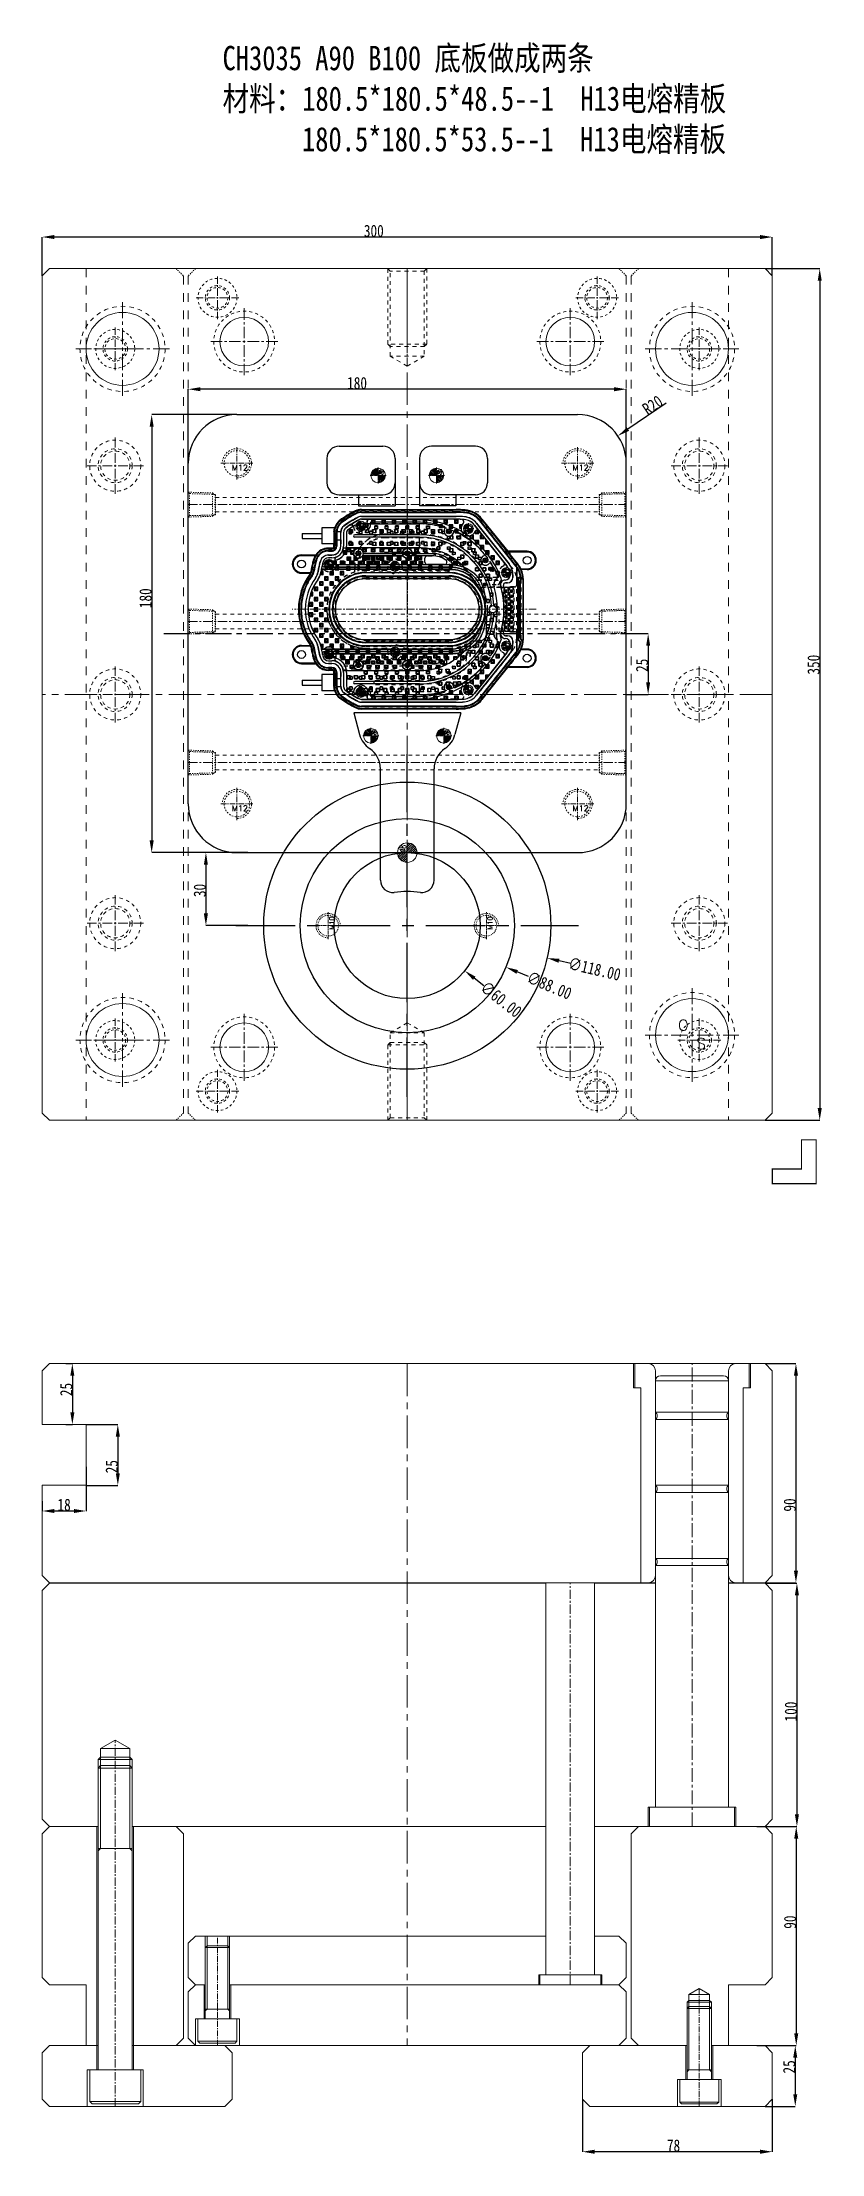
# Model space of a CAD drawing. Header units: millimetres. Extents: x -1495 to -116, y -3881 to 1305.
# Drawn here: x -885 to -565, y -981 to -114 of the extents above; entities that cross this region are included whole.
import ezdxf

# ---------------------------------------------------------------- set-up
doc = ezdxf.new("R2010")
doc.units = ezdxf.units.MM
doc.header["$LTSCALE"] = 16.335
doc.header["$PDMODE"] = 3
doc.header["$PDSIZE"] = 0.3125
doc.linetypes.add('CENTER', pattern=[0.6, 0.375, -0.075, 0.075, -0.075])
doc.linetypes.add('HIDDEN', pattern=[0.2, 0.1, -0.1])
doc.layers.get('0').update_dxf_attribs({"linetype": 'CONTINUOUS'})
doc.layers.get('Defpoints').update_dxf_attribs({"linetype": 'CONTINUOUS'})
for name, color, linetype, lineweight in [('center', 1, 'CENTER', 9), ('cool', 153, 'HIDDEN', 9), ('epin', 13, 'CONTINUOUS', 9), ('moldbase', 7, 'CONTINUOUS', 20), ('screw', 33, 'CONTINUOUS', 13)]:
    doc.layers.add(name, color=color, linetype=linetype, lineweight=lineweight)
doc.layers.add('DEFAULT_2', color=8, linetype='HIDDEN')
doc.styles.add('ROMANC', font='romanc.shx', dxfattribs={"bigfont": 'gbcbig.shx'})
doc.styles.get("Standard").update_dxf_attribs({"font": 'txt', "width": 0.8})
doc.styles.add('TXT', font='txt.shx', dxfattribs={"bigfont": 'gbcbig.shx'})
doc.styles.add('TXT05', font='txt.shx', dxfattribs={"width": 0.5, "bigfont": 'gbcbig.shx'})
doc.dimstyles.get("Standard").update_dxf_attribs({"dimtxt": 0.15625, "dimasz": 0.1875, "dimexe": 0.125, "dimexo": 0.0625, "dimtad": 0, "dimtih": 1, "dimtoh": 1, "dimdsep": 46, "dimtxsty": 'Standard', "dimcen": 0.09, "dimadec": 0, "dimazin": 0, "dimtp": 0.01, "dimtm": 0.01, "dimtfac": 1, "dimtofl": 0, "dimtmove": 0, "dimatfit": 3, "dimfxl": 0, "dimtolj": 1, "dimarcsym": 0})
doc.dimstyles.new('副本 ISO-25-1', dxfattribs={"dimtxt": 5, "dimasz": 5, "dimexe": 0, "dimexo": 0, "dimgap": 0, "dimtad": 1, "dimtxsty": 'Standard', "dimcen": 0, "dimclrd": 4, "dimclre": 4, "dimclrt": 6, "dimazin": 0, "dimtfac": 1, "dimtofl": 0, "dimtmove": 0, "dimatfit": 3, "dimfxl": 0, "dimarcsym": 0})

msp = doc.modelspace()

# ---------------------------------------------------------------- texts
at = {"insert": (-811.21, -115.283), "char_height": 15, "width": 325.32345, "attachment_point": 1}
msp.add_mtext('{\\fSimSun|b0|i0|c134|p2;\\H0.66667x;CH3035 A90 B100 底板做成两条\\P材料：180.5*180.5*48.5--1  H13电熔精板\\P      180.5*180.5*53.5--1  H13电熔精板\\P\\H1.5x;      }', dxfattribs=at)
at = {"layer": 'moldbase', "style": 'ROMANC'}
for s, p in [('O', (-624.007, -519.954)), ('S', (-616.446, -527.514))]:
    msp.add_text(s, height=4.5, dxfattribs=at).set_placement(p)

# ---------------------------------------------------------------- blocks, each defined once
blk = doc.blocks.new('*D245')
at = {"color": 4, "linetype": 'Continuous', "lineweight": -2}
for p, q in [((-588.3, -656.81), (-575.58, -656.81)), ((-575.58, -661.81), (-575.58, -741.81)), ((-588.3, -746.81), (-575.58, -746.81))]:
    blk.add_line(p, q, dxfattribs=at)
at = {"color": 4}
for points in [[(-576.41, -661.81), (-574.74, -661.81), (-575.58, -656.81)], [(-576.41, -741.81), (-574.74, -741.81), (-575.58, -746.81)]]:
    blk.add_solid(points, dxfattribs=at)
at = {"layer": 'Defpoints', "color": 0}
for p in [(-588.3, -656.81), (-588.3, -746.81), (-575.58, -746.81)]:
    blk.add_point(p, dxfattribs=at)
at = {"color": 6, "insert": (-578.08, -714.89), "char_height": 5, "attachment_point": 5, "rotation": 90}
blk.add_mtext('90', dxfattribs=at)
blk = doc.blocks.new('*D246')
at = {"color": 4, "linetype": 'Continuous', "lineweight": -2}
for p, q in [((-588.3, -747.01), (-575.18, -747.01)), ((-575.18, -752.01), (-575.18, -842.01)), ((-591.68, -847.01), (-575.18, -847.01))]:
    blk.add_line(p, q, dxfattribs=at)
at = {"color": 4}
for points in [[(-576.02, -752.01), (-574.35, -752.01), (-575.18, -747.01)], [(-576.02, -842.01), (-574.35, -842.01), (-575.18, -847.01)]]:
    blk.add_solid(points, dxfattribs=at)
at = {"layer": 'Defpoints', "color": 0}
for p in [(-588.3, -747.01), (-591.68, -847.01), (-575.18, -847.01)]:
    blk.add_point(p, dxfattribs=at)
at = {"color": 6, "insert": (-577.68, -799.76), "char_height": 5, "attachment_point": 5, "rotation": 90}
blk.add_mtext('100', dxfattribs=at)
blk = doc.blocks.new('*D243')
at = {"color": 4, "linetype": 'Continuous', "lineweight": -2}
for p, q in [((-591.68, -847.01), (-575.47, -847.01)), ((-575.47, -852.01), (-575.47, -932.01)), ((-588.3, -937.01), (-575.47, -937.01))]:
    blk.add_line(p, q, dxfattribs=at)
at = {"color": 4}
for points in [[(-576.3, -852.01), (-574.63, -852.01), (-575.47, -847.01)], [(-576.3, -932.01), (-574.63, -932.01), (-575.47, -937.01)]]:
    blk.add_solid(points, dxfattribs=at)
at = {"layer": 'Defpoints', "color": 0}
for p in [(-591.68, -847.01), (-588.3, -937.01), (-575.47, -937.01)]:
    blk.add_point(p, dxfattribs=at)
at = {"color": 6, "insert": (-577.97, -886.31), "char_height": 5, "attachment_point": 5, "rotation": 90}
blk.add_mtext('90', dxfattribs=at)
blk = doc.blocks.new('*D244')
at = {"color": 4, "linetype": 'Continuous', "lineweight": -2}
for p, q in [((-591.68, -937.01), (-575.86, -937.01)), ((-575.86, -942.01), (-575.86, -957.01)), ((-588.3, -962.01), (-575.86, -962.01))]:
    blk.add_line(p, q, dxfattribs=at)
at = {"color": 4}
for points in [[(-576.7, -942.01), (-575.03, -942.01), (-575.86, -937.01)], [(-576.7, -957.01), (-575.03, -957.01), (-575.86, -962.01)]]:
    blk.add_solid(points, dxfattribs=at)
at = {"layer": 'Defpoints', "color": 0}
for p in [(-591.68, -937.01), (-588.3, -962.01), (-575.86, -962.01)]:
    blk.add_point(p, dxfattribs=at)
at = {"color": 6, "insert": (-578.36, -945.79), "char_height": 5, "attachment_point": 5, "rotation": 90}
blk.add_mtext('25', dxfattribs=at)
blk = doc.blocks.new('*D247')
at = {"color": 4, "linetype": 'Continuous', "lineweight": -2}
for p, q in [((-663.3, -959.02), (-663.3, -980.66)), ((-585.3, -959.02), (-585.3, -980.66)), ((-590.3, -980.66), (-658.3, -980.66))]:
    blk.add_line(p, q, dxfattribs=at)
at = {"color": 4}
for points in [[(-658.3, -979.83), (-658.3, -981.49), (-663.3, -980.66)], [(-590.3, -979.83), (-590.3, -981.49), (-585.3, -980.66)]]:
    blk.add_solid(points, dxfattribs=at)
at = {"layer": 'Defpoints', "color": 0}
for p in [(-663.3, -959.02), (-585.3, -959.02), (-663.3, -980.66)]:
    blk.add_point(p, dxfattribs=at)
at = {"color": 6, "insert": (-625.89, -978.16), "char_height": 5, "attachment_point": 5}
blk.add_mtext('78', dxfattribs=at)
blk = doc.blocks.new('screw_m12_g')
at = {"layer": 'screw', "color": 1, "linetype": 'CENTER', "ltscale": 0.373186}
for p, q in [((-6.6, 0), (6.6, 0)), ((0, -6.6), (0, 6.6))]:
    blk.add_line(p, q, dxfattribs=at)
at = {"layer": 'screw', "color": 33, "linetype": 'HIDDEN', "ltscale": 0.373186}
blk.add_circle((0, 0), 5.25, dxfattribs=at)
at = {"layer": 'screw', "color": 92, "linetype": 'HIDDEN', "ltscale": 0.373186}
blk.add_arc((0, 0), 6, 270, 180, dxfattribs=at)
at = {"layer": 'screw', "color": 6, "style": 'TXT'}
blk.add_text('M12', height=2.4, dxfattribs=at).set_placement((-2.04, -3))
blk = doc.blocks.new('*D249')
at = {"color": 4, "linetype": 'Continuous', "lineweight": -2}
for p, q in [((-825.3, -286.81), (-825.3, -256.38)), ((-650.3, -256.38), (-820.3, -256.38)), ((-645.3, -286.81), (-645.3, -256.38))]:
    blk.add_line(p, q, dxfattribs=at)
at = {"color": 4}
for points in [[(-820.3, -255.55), (-820.3, -257.21), (-825.3, -256.38)], [(-650.3, -255.55), (-650.3, -257.21), (-645.3, -256.38)]]:
    blk.add_solid(points, dxfattribs=at)
at = {"layer": 'Defpoints', "color": 0}
for p in [(-825.3, -256.38), (-825.3, -286.81), (-645.3, -286.81)]:
    blk.add_point(p, dxfattribs=at)
at = {"color": 6, "insert": (-755.93, -253.88), "char_height": 5, "attachment_point": 5}
blk.add_mtext('180', dxfattribs=at)
blk = doc.blocks.new('*D250')
at = {"color": 4, "linetype": 'Continuous', "lineweight": -2}
for p, q in [((-805.3, -266.81), (-840.33, -266.81)), ((-840.33, -271.81), (-840.33, -441.81)), ((-805.3, -446.81), (-840.33, -446.81))]:
    blk.add_line(p, q, dxfattribs=at)
at = {"color": 4}
for points in [[(-841.16, -271.81), (-839.5, -271.81), (-840.33, -266.81)], [(-841.16, -441.81), (-839.5, -441.81), (-840.33, -446.81)]]:
    blk.add_solid(points, dxfattribs=at)
at = {"layer": 'Defpoints', "color": 0}
for p in [(-805.3, -266.81), (-840.33, -446.81), (-805.3, -446.81)]:
    blk.add_point(p, dxfattribs=at)
at = {"color": 6, "insert": (-842.83, -342.27), "char_height": 5, "attachment_point": 5, "rotation": 90}
blk.add_mtext('180', dxfattribs=at)
blk = doc.blocks.new('*D251')
at = {"color": 4, "lineweight": -2}
blk.add_line((-703.85, -501.52), (-707.78, -498.43), dxfattribs=at)
at = {"color": 4}
blk.add_solid([(-707.26, -497.77), (-708.29, -499.09), (-711.71, -495.34)], dxfattribs=at)
at = {"layer": 'Defpoints', "color": 0}
for p in [(-758.89, -458.27), (-711.71, -495.34)]:
    blk.add_point(p, dxfattribs=at)
at = {"color": 6, "insert": (-696.77, -507.08), "char_height": 5, "attachment_point": 5, "rotation": 321.84645}
blk.add_mtext('\\A1;∅60.00', dxfattribs=at)
blk = doc.blocks.new('*D252')
at = {"color": 4, "lineweight": -2}
blk.add_line((-685.53, -497.76), (-690.14, -495.82), dxfattribs=at)
at = {"color": 4}
blk.add_solid([(-689.82, -495.05), (-690.46, -496.59), (-694.75, -493.88)], dxfattribs=at)
at = {"layer": 'Defpoints', "color": 0}
for p in [(-775.85, -459.74), (-694.75, -493.88)]:
    blk.add_point(p, dxfattribs=at)
at = {"color": 6, "insert": (-676.93, -501.38), "char_height": 5, "attachment_point": 5, "rotation": 337.17032}
blk.add_mtext('\\A1;∅88.00', dxfattribs=at)
blk = doc.blocks.new('*D253')
at = {"color": 4, "lineweight": -2}
blk.add_line((-668.08, -492.39), (-672.95, -491.26), dxfattribs=at)
at = {"color": 4}
blk.add_solid([(-672.77, -490.45), (-673.14, -492.07), (-677.82, -490.13)], dxfattribs=at)
at = {"layer": 'Defpoints', "color": 0}
for p in [(-792.78, -463.48), (-677.82, -490.13)]:
    blk.add_point(p, dxfattribs=at)
at = {"color": 6, "insert": (-658.34, -494.65), "char_height": 5, "attachment_point": 5, "rotation": 346.94665}
blk.add_mtext('\\A1;∅118.00', dxfattribs=at)
blk = doc.blocks.new('screw_m10_g')
at = {"layer": 'screw', "color": 1, "linetype": 'CENTER', "ltscale": 0.219913}
for p, q in [((-5.5, 0), (5.5, 0)), ((0, -5.5), (0, 5.5))]:
    blk.add_line(p, q, dxfattribs=at)
at = {"layer": 'screw', "color": 33, "linetype": 'HIDDEN', "ltscale": 0.219913}
blk.add_circle((0, 0), 4.25, dxfattribs=at)
at = {"layer": 'screw', "color": 92, "linetype": 'HIDDEN', "ltscale": 0.219913}
blk.add_arc((0, 0), 5, 270, 180, dxfattribs=at)
at = {"layer": 'screw', "color": 6, "style": 'TXT'}
blk.add_text('M10', height=2, dxfattribs=at).set_placement((-1.7, -2.5))
blk = doc.blocks.new('epin_ejp_8')
at = {"layer": 'epin'}
h = blk.add_hatch(dxfattribs=at)
h.set_pattern_fill('_ANSI31', color=123, scale=0.2, angle=90, style=0)
h.set_pattern_definition([(135, (-705.7219, 490.0809), (-0.4490128, -0.4490128), [])])
h.paths.add_polyline_path([(0, 4, 0.414214), (-4, 0), (0, 0)])
h.paths.add_polyline_path([(4, 0), (0, 0), (0, -4, 0.414214)])
at = {"layer": 'epin', "color": 1, "linetype": 'CENTER', "ltscale": 0.248791}
for p, q in [((-4.4, 0), (4.4, 0)), ((0, -4.4), (0, 4.4))]:
    blk.add_line(p, q, dxfattribs=at)
at = {"layer": 'epin'}
blk.add_circle((0, 0), 4, dxfattribs=at)
at = {"layer": 'epin', "color": 6, "style": 'TXT05', "width": 0.5}
blk.add_text('%%c8', height=2.8, dxfattribs=at).set_placement((0.16, 0.4))
blk = doc.blocks.new('*D254')
at = {"color": 4, "linetype": 'Continuous', "lineweight": -2}
for p, q in [((-800.84, -446.81), (-818.04, -446.81)), ((-818.04, -451.81), (-818.04, -471.81)), ((-800.84, -476.81), (-818.04, -476.81))]:
    blk.add_line(p, q, dxfattribs=at)
at = {"color": 4}
for points in [[(-818.88, -451.81), (-817.21, -451.81), (-818.04, -446.81)], [(-818.88, -471.81), (-817.21, -471.81), (-818.04, -476.81)]]:
    blk.add_solid(points, dxfattribs=at)
at = {"layer": 'Defpoints', "color": 0}
for p in [(-800.84, -446.81), (-818.04, -476.81), (-800.84, -476.81)]:
    blk.add_point(p, dxfattribs=at)
at = {"color": 6, "insert": (-820.54, -462.35), "char_height": 5, "attachment_point": 5, "rotation": 90}
blk.add_mtext('30', dxfattribs=at)
blk = doc.blocks.new('cool_jt_f11')
at = {"layer": 'cool', "ltscale": 0.3}
for p, q in [((0, 5.11), (0.58, 4.53)), ((0, 5.11), (10, 4.8)), ((0.58, 4.53), (0.58, -4.53)), ((11, 4.21), (0.58, 4.53)), ((0.58, 4.53), (11, 4.21)), ((10, 4.8), (10.58, 4.22)), ((10, 4.8), (10, -4.8)), ((11.21, 4), (11, 4.21)), ((11, -4.21), (11, 4.21)), ((11.21, -4), (11.21, 4)), ((0.58, -4.53), (0, -5.11)), ((0, -5.11), (10, -4.8)), ((0.58, -4.53), (11, -4.21)), ((10, -4.8), (10.58, -4.22)), ((11, -4.21), (11.21, -4))]:
    blk.add_line(p, q, dxfattribs=at)
blk = doc.blocks.new('*D248')
at = {"color": 4, "linetype": 'Continuous', "lineweight": -2}
for p, q in [((-645.3, -356.81), (-636.32, -356.81)), ((-636.32, -361.81), (-636.32, -376.81)), ((-645.3, -381.81), (-636.32, -381.81))]:
    blk.add_line(p, q, dxfattribs=at)
at = {"color": 4}
for points in [[(-637.15, -361.81), (-635.49, -361.81), (-636.32, -356.81)], [(-637.15, -376.81), (-635.49, -376.81), (-636.32, -381.81)]]:
    blk.add_solid(points, dxfattribs=at)
at = {"layer": 'Defpoints', "color": 0}
for p in [(-645.3, -356.81), (-645.3, -381.81), (-636.32, -381.81)]:
    blk.add_point(p, dxfattribs=at)
at = {"color": 6, "insert": (-638.82, -369.84), "char_height": 5, "attachment_point": 5, "rotation": 90}
blk.add_mtext('25', dxfattribs=at)
blk = doc.blocks.new('*D255')
at = {"color": 4, "linetype": 'Continuous', "lineweight": -2}
for p, q in [((-885.3, -209.81), (-885.3, -193.84)), ((-590.3, -193.84), (-880.3, -193.84)), ((-585.3, -209.81), (-585.3, -193.84))]:
    blk.add_line(p, q, dxfattribs=at)
at = {"color": 4}
for points in [[(-880.3, -193), (-880.3, -194.67), (-885.3, -193.84)], [(-590.3, -193), (-590.3, -194.67), (-585.3, -193.84)]]:
    blk.add_solid(points, dxfattribs=at)
at = {"layer": 'Defpoints', "color": 0}
for p in [(-885.3, -193.84), (-885.3, -209.81), (-585.3, -209.81)]:
    blk.add_point(p, dxfattribs=at)
at = {"color": 6, "insert": (-749.05, -191.34), "char_height": 5, "attachment_point": 5}
blk.add_mtext('300', dxfattribs=at)
blk = doc.blocks.new('*D256')
at = {"color": 4, "linetype": 'Continuous', "lineweight": -2}
for p, q in [((-588.3, -206.81), (-565.81, -206.81)), ((-565.81, -211.81), (-565.81, -551.81)), ((-588.3, -556.81), (-565.81, -556.81))]:
    blk.add_line(p, q, dxfattribs=at)
at = {"color": 4}
for points in [[(-566.64, -211.81), (-564.98, -211.81), (-565.81, -206.81)], [(-566.64, -551.81), (-564.98, -551.81), (-565.81, -556.81)]]:
    blk.add_solid(points, dxfattribs=at)
at = {"layer": 'Defpoints', "color": 0}
for p in [(-588.3, -206.81), (-588.3, -556.81), (-565.81, -556.81)]:
    blk.add_point(p, dxfattribs=at)
at = {"color": 6, "insert": (-568.31, -369.57), "char_height": 5, "attachment_point": 5, "rotation": 90}
blk.add_mtext('350', dxfattribs=at)
blk = doc.blocks.new('*D644')
at = {"color": 4, "linetype": 'Continuous', "lineweight": -2}
for p, q in [((-875.63, -656.81), (-872.92, -656.81)), ((-872.92, -661.81), (-872.92, -676.81)), ((-875.63, -681.81), (-872.92, -681.81))]:
    blk.add_line(p, q, dxfattribs=at)
at = {"color": 4}
for points in [[(-873.76, -661.81), (-872.09, -661.81), (-872.92, -656.81)], [(-873.76, -676.81), (-872.09, -676.81), (-872.92, -681.81)]]:
    blk.add_solid(points, dxfattribs=at)
at = {"layer": 'Defpoints', "color": 0}
for p in [(-875.63, -656.81), (-875.63, -681.81), (-872.92, -681.81)]:
    blk.add_point(p, dxfattribs=at)
at = {"color": 6, "insert": (-875.42, -667.43), "char_height": 5, "attachment_point": 5, "rotation": 90}
blk.add_mtext('25', dxfattribs=at)
blk = doc.blocks.new('*D645')
at = {"color": 4, "linetype": 'Continuous', "lineweight": -2}
for p, q in [((-867.3, -681.81), (-854.24, -681.81)), ((-854.24, -686.81), (-854.24, -701.81)), ((-867.3, -706.81), (-854.24, -706.81))]:
    blk.add_line(p, q, dxfattribs=at)
at = {"color": 4}
for points in [[(-855.07, -686.81), (-853.4, -686.81), (-854.24, -681.81)], [(-855.07, -701.81), (-853.4, -701.81), (-854.24, -706.81)]]:
    blk.add_solid(points, dxfattribs=at)
at = {"layer": 'Defpoints', "color": 0}
for p in [(-867.3, -681.81), (-867.3, -706.81), (-854.24, -706.81)]:
    blk.add_point(p, dxfattribs=at)
at = {"color": 6, "insert": (-856.74, -699.14), "char_height": 5, "attachment_point": 5, "rotation": 90}
blk.add_mtext('25', dxfattribs=at)
blk = doc.blocks.new('*D646')
at = {"color": 4, "linetype": 'Continuous', "lineweight": -2}
for p, q in [((-867.3, -699.14), (-867.3, -717.36)), ((-885.3, -713.31), (-885.3, -717.36)), ((-872.3, -717.36), (-880.3, -717.36))]:
    blk.add_line(p, q, dxfattribs=at)
at = {"color": 4}
for points in [[(-880.3, -716.52), (-880.3, -718.19), (-885.3, -717.36)], [(-872.3, -716.52), (-872.3, -718.19), (-867.3, -717.36)]]:
    blk.add_solid(points, dxfattribs=at)
at = {"layer": 'Defpoints', "color": 0}
for p in [(-867.3, -699.14), (-885.3, -713.31), (-885.3, -717.36)]:
    blk.add_point(p, dxfattribs=at)
at = {"color": 6, "insert": (-876.3, -714.86), "char_height": 5, "attachment_point": 5}
blk.add_mtext('18', dxfattribs=at)
blk = doc.blocks.new('*D647')
at = {"color": 4, "linetype": 'Continuous', "lineweight": -2}
blk.add_line((-628.97, -262.17), (-644.61, -272.78), dxfattribs=at)
at = {"color": 4}
blk.add_solid([(-645.08, -272.09), (-644.14, -273.47), (-648.75, -275.58)], dxfattribs=at)
at = {"layer": 'Defpoints', "color": 0}
for p in [(-648.75, -275.58), (-665.3, -286.81)]:
    blk.add_point(p, dxfattribs=at)
at = {"color": 6, "insert": (-634.51, -262.9), "char_height": 5, "attachment_point": 5, "rotation": 34.14473}
blk.add_mtext('R20', dxfattribs=at)
blk = doc.blocks.new('epin_ejp_6')
at = {"layer": 'epin'}
h = blk.add_hatch(dxfattribs=at)
h.set_pattern_fill('_ANSI31', color=123, scale=0.15, angle=90, style=0)
h.set_pattern_definition([(135, (735.3002, 266.8078), (-0.3367596, -0.3367596), [])])
h.paths.add_polyline_path([(0, 3, 0.414214), (-3, 0), (0, 0)])
h.paths.add_polyline_path([(3, 0), (0, 0), (0, -3, 0.414214)])
at = {"layer": 'epin', "color": 1, "linetype": 'CENTER', "ltscale": 0.186593}
for p, q in [((-3.3, 0), (3.3, 0)), ((0, -3.3), (0, 3.3))]:
    blk.add_line(p, q, dxfattribs=at)
at = {"layer": 'epin'}
blk.add_circle((0, 0), 3, dxfattribs=at)
at = {"layer": 'epin', "color": 6, "style": 'TXT05', "width": 0.5}
blk.add_text('%%c6', height=2.1, dxfattribs=at).set_placement((0.12, 0.3))
blk = doc.blocks.new('epin_ejp_4')
at = {"layer": 'epin'}
h = blk.add_hatch(dxfattribs=at)
h.set_pattern_fill('_ANSI31', color=123, scale=0.1, angle=90, style=0)
h.set_pattern_definition([(135, (760.4252, 313.6428), (-0.2245064, -0.2245064), [])])
h.paths.add_polyline_path([(0, 2, 0.414214), (-2, 0), (0, 0)])
h.paths.add_polyline_path([(2, 0), (0, 0), (0, -2, 0.414214)])
at = {"layer": 'epin', "color": 1, "linetype": 'CENTER', "ltscale": 0.124395}
for p, q in [((-2.2, 0), (2.2, 0)), ((0, -2.2), (0, 2.2))]:
    blk.add_line(p, q, dxfattribs=at)
at = {"layer": 'epin'}
blk.add_circle((0, 0), 2, dxfattribs=at)
at = {"layer": 'epin', "color": 6, "style": 'TXT05', "width": 0.5}
blk.add_text('%%c4', height=1.4, dxfattribs=at).set_placement((0.08, 0.2))
blk = doc.blocks.new('5')
at = {"layer": 'epin'}
for p in [(-959.87, 2412.13), (-935.87, 2412.13), (-962.87, 2305.13), (-932.87, 2305.13)]:
    blk.add_blockref('epin_ejp_6', p, dxfattribs=at)
at = {"layer": 'epin', "rotation": 180}
for p in [(-966.97, 2391.3), (-922.75, 2390.29), (-980.03, 2375.62), (-952.9, 2374.72), (-907.17, 2372.2), (-907.17, 2342.05), (-980.03, 2338.64), (-952.9, 2339.54), (-922.75, 2323.96), (-966.97, 2322.96)]:
    blk.add_blockref('epin_ejp_4', p, dxfattribs=at)

# ---------------------------------------------------------------- dimensions: what is measured, and where the dimension line sits
for base, p1, p2, picture, middle in [((-885.3, -193.837), (-585.3, -209.808), (-885.3, -209.808), '*D255', (-749.051, -193.837)), ((-825.3, -256.379), (-645.3, -286.808), (-825.3, -286.808), '*D249', (-755.928, -256.379)), ((-885.3, -717.356), (-867.3, -699.14), (-885.3, -713.308), '*D646', (-876.301, -717.356)), ((-663.3, -980.661), (-585.3, -959.015), (-663.3, -959.015), '*D247', (-625.892, -980.661))]:
    dim = msp.add_linear_dim(base=base, p1=p1, p2=p2, dimstyle='副本 ISO-25-1', override={"dimfxl": 1.25, "dimarcsym": 1})
    dim.commit()
    dim.dimension.update_dxf_attribs({"geometry": picture, "text_midpoint": middle, "dimtype": 160})
for base, p1, p2, picture, middle in [((-565.81, -556.808), (-588.3, -206.808), (-588.3, -556.808), '*D256', (-565.81, -369.566)), ((-840.331, -446.808), (-805.3, -266.808), (-805.3, -446.808), '*D250', (-840.331, -342.274)), ((-636.319, -381.808), (-645.3, -356.808), (-645.3, -381.808), '*D248', (-636.319, -369.836)), ((-818.043, -476.808), (-800.837, -446.808), (-800.837, -476.808), '*D254', (-818.043, -462.348)), ((-872.924, -681.808), (-875.625, -656.808), (-875.625, -681.808), '*D644', (-872.924, -667.431)), ((-575.575, -746.808), (-588.3, -656.808), (-588.3, -746.808), '*D245', (-575.575, -714.891)), ((-854.238, -706.808), (-867.3, -681.808), (-867.3, -706.808), '*D645', (-854.238, -699.14)), ((-575.184, -847.008), (-588.3, -747.008), (-591.681, -847.008), '*D246', (-575.184, -799.763)), ((-575.466, -937.008), (-591.681, -847.008), (-588.3, -937.008), '*D243', (-575.466, -886.309)), ((-575.863, -962.008), (-591.681, -937.008), (-588.3, -962.008), '*D244', (-575.863, -945.794))]:
    dim = msp.add_linear_dim(base=base, p1=p1, p2=p2, angle=90, dimstyle='副本 ISO-25-1', override={"dimfxl": 1.25, "dimarcsym": 1})
    dim.commit()
    dim.dimension.update_dxf_attribs({"geometry": picture, "text_midpoint": middle, "dimtype": 160})
dim = msp.add_radius_dim(center=(-665.3, -286.808), mpoint=(-648.748, -275.582), dimstyle='副本 ISO-25-1', override={"dimfxl": 1.25, "dimarcsym": 1})
dim.commit()
dim.dimension.update_dxf_attribs({"geometry": '*D647', "text_midpoint": (-633.103, -264.972), "dimtype": 164})
for p1, p2, picture, middle in [((-775.853, -459.736), (-694.747, -493.88), '*D252', (-676.928, -501.381)), ((-758.891, -458.275), (-711.709, -495.341), '*D251', (-696.769, -507.079)), ((-792.776, -463.482), (-677.825, -490.133), '*D253', (-658.342, -494.651))]:
    dim = msp.add_diameter_dim_2p(p1=p1, p2=p2, dimstyle='Standard', override={"dimtxt": 5, "dimasz": 5, "dimexe": 0, "dimexo": 0, "dimgap": 0, "dimtih": 0, "dimtoh": 0, "dimzin": 0, "dimcen": 0, "dimclrd": 4, "dimclre": 4, "dimclrt": 6, "dimadec": 2, "dimtp": 0, "dimtm": 0, "dimtzin": 0})
    dim.commit()
    dim.dimension.update_dxf_attribs({"geometry": picture, "text_midpoint": middle})

# ---------------------------------------------------------------- linework, layer by layer
for p, q in [((-805.3, -266.808), (-665.3, -266.808)), ((-768.3, -284.804), (-768.3, -294.804)), ((-740.3, -284.804), (-740.3, -294.804)), ((-730.3, -284.804), (-730.3, -294.804)), ((-702.3, -284.804), (-702.3, -294.804)), ((-825.3, -426.808), (-825.3, -286.808)), ((-740.3, -294.804), (-740.3, -304.304)), ((-730.3, -294.804), (-730.3, -304.304)), ((-645.3, -426.808), (-645.3, -286.808)), ((-755.3, -299.804), (-755.3, -304.304)), ((-715.3, -299.804), (-715.3, -304.304)), ((-757.3, -389.312), (-754.885, -398.326)), ((-713.3, -389.312), (-715.715, -398.326)), ((-746.3, -458.177), (-746.3, -412.391)), ((-724.3, -458.177), (-724.3, -412.391)), ((-805.3, -446.808), (-665.3, -446.808))]:
    msp.add_line(p, q)
at = {"color": 7, "linetype": 'Continuous'}
for p, q in [((-763.3, -279.804), (-745.3, -279.804)), ((-707.3, -279.804), (-725.3, -279.804)), ((-763.3, -299.804), (-745.3, -299.804)), ((-707.3, -299.804), (-725.3, -299.804)), ((-763.014, -310.253), (-762.84, -310.48)), ((-762.302, -311.178), (-762.434, -311.007)), ((-761.361, -309.158), (-761.371, -309.143)), ((-757.411, -306.849), (-757.321, -307.029)), ((-756.696, -306.4), (-756.572, -306.659)), ((-756.282, -307.259), (-756.188, -307.453)), ((-755.3, -304.304), (-740.3, -304.304)), ((-754.973, -309.979), (-754.968, -309.989)), ((-754.082, -306.757), (-715.2, -306.757)), ((-754.082, -306.757), (-754.082, -306.958)), ((-715.2, -306.958), (-754.082, -306.958)), ((-754.082, -306.973), (-715.2, -306.973)), ((-715.2, -308.618), (-754.082, -308.618)), ((-754.082, -308.635), (-715.2, -308.635)), ((-715.2, -309.777), (-754.082, -309.777)), ((-754.082, -309.777), (-754.082, -309.787)), ((-754.082, -309.787), (-740.868, -309.787)), ((-754.081, -305.804), (-715.2, -305.804)), ((-754.081, -305.804), (-754.081, -306.091)), ((-754.081, -305.89), (-715.2, -305.89)), ((-715.2, -306.091), (-754.081, -306.091)), ((-750.487, -311.68), (-750.467, -311.674)), ((-750.455, -311.717), (-730.275, -311.717)), ((-731.28, -310.993), (-749.968, -310.993)), ((-749.968, -310.993), (-749.968, -311.014)), ((-731.28, -311.014), (-749.968, -311.014)), ((-715.2, -309.782), (-740.868, -309.782)), ((-740.868, -309.787), (-740.868, -309.782)), ((-731.28, -309.983), (-731.28, -309.988)), ((-731.28, -311.014), (-731.28, -310.993)), ((-715.3, -304.304), (-730.3, -304.304)), ((-730.275, -316.185), (-730.275, -311.717)), ((-715.2, -306.091), (-715.2, -305.804)), ((-715.2, -306.958), (-715.2, -306.757)), ((-715.2, -309.782), (-715.2, -309.777)), ((-711.912, -309.928), (-711.912, -309.923)), ((-711.663, -307.13), (-711.644, -306.916)), ((-711.559, -305.966), (-711.584, -306.251)), ((-707.701, -312.186), (-707.705, -312.19)), ((-707.705, -312.19), (-694.373, -328.902)), ((-694.369, -328.898), (-707.701, -312.186)), ((-706.808, -311.475), (-693.477, -328.186)), ((-693.464, -328.175), (-706.795, -311.464)), ((-705.509, -310.438), (-690.67, -329.039)), ((-705.34, -310.303), (-705.497, -310.429)), ((-690.659, -329.03), (-705.497, -310.429)), ((-690.502, -328.905), (-705.34, -310.303)), ((-704.595, -309.709), (-704.819, -309.888)), ((-704.819, -309.888), (-689.98, -328.489)), ((-704.662, -309.762), (-689.823, -328.364)), ((-704.595, -309.709), (-694.041, -322.939)), ((-778.515, -315.653), (-770.475, -315.653)), ((-778.515, -315.653), (-778.515, -317.663)), ((-778.515, -317.663), (-770.475, -317.663)), ((-765.168, -313.341), (-770.475, -313.341)), ((-770.475, -313.341), (-770.475, -319.974)), ((-765.45, -319.974), (-770.475, -319.974)), ((-765.45, -320.879), (-765.45, -319.974)), ((-765.45, -320.879), (-765.163, -320.879)), ((-765.163, -315.195), (-765.424, -315.195)), ((-765.364, -320.879), (-765.364, -315.195)), ((-765.163, -315.195), (-765.163, -320.879)), ((-764.296, -315.193), (-764.497, -315.193)), ((-764.497, -320.879), (-764.497, -315.193)), ((-764.497, -320.879), (-764.296, -320.879)), ((-764.296, -315.193), (-764.296, -320.879)), ((-764.281, -315.193), (-764.281, -320.879)), ((-762.636, -320.879), (-762.636, -315.19)), ((-762.636, -320.879), (-762.619, -320.879)), ((-762.619, -320.879), (-762.619, -315.19)), ((-761.467, -315.188), (-761.477, -315.188)), ((-761.477, -315.188), (-761.477, -320.879)), ((-761.477, -320.879), (-761.467, -320.879)), ((-761.467, -315.188), (-761.467, -320.879)), ((-760.588, -313.405), (-760.595, -313.397)), ((-760.253, -315.186), (-760.261, -315.186)), ((-760.261, -315.186), (-760.261, -320.879)), ((-760.261, -320.879), (-760.245, -320.879)), ((-759.848, -314.367), (-759.854, -314.36)), ((-759.211, -320.039), (-759.272, -320.1)), ((-759.272, -320.1), (-758.145, -320.1)), ((-758.181, -319.009), (-759.236, -319.009)), ((-759.211, -319.034), (-759.236, -319.009)), ((-758.192, -314.755), (-759.226, -314.755)), ((-759.211, -314.77), (-758.206, -314.77)), ((-759.211, -315.769), (-759.211, -314.77)), ((-759.211, -315.769), (-758.206, -315.769)), ((-759.211, -319.034), (-758.206, -319.034)), ((-759.211, -320.039), (-759.211, -319.034)), ((-758.206, -320.039), (-759.211, -320.039)), ((-758.206, -314.77), (-758.206, -315.769)), ((-758.206, -319.034), (-758.181, -319.009)), ((-758.206, -319.034), (-758.206, -320.039)), ((-758.206, -320.039), (-758.145, -320.1)), ((-756.94, -312.402), (-756.932, -312.416)), ((-730.275, -316.185), (-756.908, -316.185)), ((-756.908, -316.185), (-756.908, -316.189)), ((-730.275, -317.126), (-756.908, -317.126)), ((-756.908, -317.126), (-756.908, -317.13)), ((-754.99, -320.039), (-755.051, -320.1)), ((-755.051, -320.1), (-753.924, -320.1)), ((-753.96, -319.009), (-755.015, -319.009)), ((-754.99, -319.034), (-755.015, -319.009)), ((-753.971, -314.755), (-755.005, -314.755)), ((-754.99, -314.77), (-753.985, -314.77)), ((-754.99, -315.769), (-754.99, -314.77)), ((-754.99, -315.769), (-753.985, -315.769)), ((-754.99, -319.034), (-753.985, -319.034)), ((-754.99, -320.039), (-754.99, -319.034)), ((-753.985, -320.039), (-754.99, -320.039)), ((-754.112, -313.175), (-754.123, -313.181)), ((-753.985, -314.77), (-753.985, -315.769)), ((-753.985, -319.034), (-753.96, -319.009)), ((-753.985, -319.034), (-753.985, -320.039)), ((-753.985, -320.039), (-753.924, -320.1)), ((-750.726, -320.039), (-750.787, -320.1)), ((-750.787, -320.1), (-749.66, -320.1)), ((-749.697, -319.009), (-750.751, -319.009)), ((-750.726, -319.034), (-750.751, -319.009)), ((-749.707, -314.755), (-750.741, -314.755)), ((-750.726, -314.77), (-749.721, -314.77)), ((-750.726, -315.769), (-750.726, -314.77)), ((-750.726, -315.769), (-749.721, -315.769)), ((-750.726, -319.034), (-749.721, -319.034)), ((-750.726, -320.039), (-750.726, -319.034)), ((-749.721, -320.039), (-750.726, -320.039)), ((-749.721, -314.77), (-749.721, -315.769)), ((-749.721, -319.034), (-749.697, -319.009)), ((-749.721, -319.034), (-749.721, -320.039)), ((-749.721, -320.039), (-749.66, -320.1)), ((-747.495, -312.543), (-748.689, -312.543)), ((-748.594, -312.638), (-748.689, -312.543)), ((-748.594, -313.643), (-748.637, -313.686)), ((-748.637, -313.686), (-747.546, -313.686)), ((-748.594, -312.638), (-747.589, -312.638)), ((-748.594, -313.643), (-748.594, -312.638)), ((-747.589, -313.643), (-748.594, -313.643)), ((-747.589, -312.638), (-747.495, -312.543)), ((-747.589, -312.638), (-747.589, -313.643)), ((-747.589, -313.643), (-747.546, -313.686)), ((-746.462, -320.039), (-746.523, -320.1)), ((-746.523, -320.1), (-745.396, -320.1)), ((-745.433, -319.009), (-746.487, -319.009)), ((-746.462, -319.034), (-746.487, -319.009)), ((-745.443, -314.755), (-746.477, -314.755)), ((-746.462, -314.77), (-745.457, -314.77)), ((-746.462, -315.769), (-746.462, -314.77)), ((-746.462, -315.769), (-745.457, -315.769)), ((-746.462, -319.034), (-745.457, -319.034)), ((-746.462, -320.039), (-746.462, -319.034)), ((-745.457, -320.039), (-746.462, -320.039)), ((-745.457, -314.77), (-745.457, -315.769)), ((-745.457, -319.034), (-745.433, -319.009)), ((-745.457, -319.034), (-745.457, -320.039)), ((-745.457, -320.039), (-745.396, -320.1)), ((-743.231, -312.543), (-744.425, -312.543)), ((-744.33, -312.638), (-744.425, -312.543)), ((-744.33, -313.643), (-744.373, -313.686)), ((-744.373, -313.686), (-743.282, -313.686)), ((-744.33, -312.638), (-743.325, -312.638)), ((-744.33, -313.643), (-744.33, -312.638)), ((-743.325, -313.643), (-744.33, -313.643)), ((-743.325, -312.638), (-743.231, -312.543)), ((-743.325, -312.638), (-743.325, -313.643)), ((-743.325, -313.643), (-743.282, -313.686)), ((-742.198, -320.039), (-742.26, -320.1)), ((-742.26, -320.1), (-741.132, -320.1)), ((-741.169, -319.009), (-742.223, -319.009)), ((-742.198, -319.034), (-742.223, -319.009)), ((-741.179, -314.755), (-742.213, -314.755)), ((-742.198, -314.77), (-741.193, -314.77)), ((-742.198, -315.769), (-742.198, -314.77)), ((-742.198, -315.769), (-741.193, -315.769)), ((-742.198, -319.034), (-741.193, -319.034)), ((-742.198, -320.039), (-742.198, -319.034)), ((-741.193, -320.039), (-742.198, -320.039)), ((-741.193, -314.77), (-741.193, -315.769)), ((-741.193, -319.034), (-741.169, -319.009)), ((-741.193, -319.034), (-741.193, -320.039)), ((-741.193, -320.039), (-741.132, -320.1)), ((-738.967, -312.543), (-740.161, -312.543)), ((-740.067, -312.638), (-740.161, -312.543)), ((-740.067, -313.643), (-740.11, -313.686)), ((-740.11, -313.686), (-739.018, -313.686)), ((-740.067, -312.638), (-739.062, -312.638)), ((-740.067, -313.643), (-740.067, -312.638)), ((-739.062, -313.643), (-740.067, -313.643)), ((-739.062, -312.638), (-738.967, -312.543)), ((-739.062, -312.638), (-739.062, -313.643)), ((-739.062, -313.643), (-739.018, -313.686)), ((-737.935, -320.039), (-737.996, -320.1)), ((-737.996, -320.1), (-736.869, -320.1)), ((-736.905, -319.009), (-737.959, -319.009)), ((-737.935, -319.034), (-737.959, -319.009)), ((-736.915, -314.755), (-737.949, -314.755)), ((-737.935, -314.77), (-736.93, -314.77)), ((-737.935, -315.769), (-737.935, -314.77)), ((-737.935, -315.769), (-736.93, -315.769)), ((-737.935, -319.034), (-736.93, -319.034)), ((-737.935, -320.039), (-737.935, -319.034)), ((-736.93, -320.039), (-737.935, -320.039)), ((-736.93, -314.77), (-736.93, -315.769)), ((-736.93, -319.034), (-736.905, -319.009)), ((-736.93, -319.034), (-736.93, -320.039)), ((-736.93, -320.039), (-736.869, -320.1)), ((-734.703, -312.543), (-735.897, -312.543)), ((-735.803, -312.638), (-735.897, -312.543)), ((-735.803, -313.643), (-735.846, -313.686)), ((-735.846, -313.686), (-734.755, -313.686)), ((-735.803, -312.638), (-734.798, -312.638)), ((-735.803, -313.643), (-735.803, -312.638)), ((-734.798, -313.643), (-735.803, -313.643)), ((-734.798, -312.638), (-734.703, -312.543)), ((-734.798, -312.638), (-734.798, -313.643)), ((-734.798, -313.643), (-734.755, -313.686)), ((-733.671, -320.039), (-733.732, -320.1)), ((-733.732, -320.1), (-732.605, -320.1)), ((-732.641, -319.009), (-733.695, -319.009)), ((-733.671, -319.034), (-733.695, -319.009)), ((-732.651, -314.755), (-733.685, -314.755)), ((-733.671, -314.77), (-732.666, -314.77)), ((-733.671, -315.769), (-733.671, -314.77)), ((-733.671, -315.769), (-732.666, -315.769)), ((-733.671, -319.034), (-732.666, -319.034)), ((-733.671, -320.039), (-733.671, -319.034)), ((-732.666, -320.039), (-733.671, -320.039)), ((-732.666, -314.77), (-732.666, -315.769)), ((-732.666, -319.034), (-732.641, -319.009)), ((-732.666, -319.034), (-732.666, -320.039)), ((-732.666, -320.039), (-732.605, -320.1)), ((-730.439, -312.543), (-731.633, -312.543)), ((-731.539, -312.638), (-731.633, -312.543)), ((-731.539, -313.643), (-731.582, -313.686)), ((-731.582, -313.686), (-730.491, -313.686)), ((-731.539, -312.638), (-730.534, -312.638)), ((-731.539, -313.643), (-731.539, -312.638)), ((-730.534, -313.643), (-731.539, -313.643)), ((-730.534, -312.638), (-730.439, -312.543)), ((-730.534, -312.638), (-730.534, -313.643)), ((-730.534, -313.643), (-730.491, -313.686)), ((-730.275, -321.599), (-730.275, -317.13)), ((-729.407, -320.039), (-729.467, -320.099)), ((-729.407, -319.034), (-729.431, -319.009)), ((-728.386, -314.754), (-729.422, -314.755)), ((-729.407, -314.77), (-729.422, -314.755)), ((-729.407, -314.77), (-728.402, -314.77)), ((-729.407, -315.776), (-729.407, -314.77)), ((-729.407, -319.034), (-728.402, -319.034)), ((-729.407, -320.039), (-729.407, -319.034)), ((-728.402, -320.039), (-729.407, -320.039)), ((-728.402, -314.77), (-728.386, -314.754)), ((-728.402, -314.77), (-728.402, -315.78)), ((-728.402, -319.034), (-728.379, -319.011)), ((-728.402, -319.034), (-728.402, -320.039)), ((-728.402, -320.039), (-728.344, -320.097)), ((-727.275, -312.638), (-727.377, -312.536)), ((-727.275, -313.643), (-727.323, -313.69)), ((-727.275, -312.638), (-726.27, -312.638)), ((-727.275, -313.643), (-727.275, -312.638)), ((-726.27, -313.643), (-727.275, -313.643)), ((-726.27, -312.638), (-726.159, -312.527)), ((-726.27, -312.638), (-726.27, -313.643)), ((-726.27, -313.643), (-726.218, -313.695)), ((-725.143, -320.039), (-725.185, -320.081)), ((-724.103, -320.073), (-725.185, -320.081)), ((-725.143, -314.77), (-725.167, -314.746)), ((-725.143, -319.034), (-725.157, -319.019)), ((-725.157, -319.019), (-724.127, -319.023)), ((-725.143, -315.775), (-725.148, -315.779)), ((-724.131, -315.782), (-725.148, -315.779)), ((-725.143, -314.77), (-724.138, -314.77)), ((-725.143, -315.775), (-725.143, -314.77)), ((-724.138, -315.775), (-725.143, -315.775)), ((-725.143, -319.034), (-724.138, -319.034)), ((-725.143, -320.039), (-725.143, -319.034)), ((-724.138, -320.039), (-725.143, -320.039)), ((-724.138, -314.77), (-724.109, -314.741)), ((-724.138, -314.77), (-724.138, -315.775)), ((-724.138, -315.775), (-724.131, -315.782)), ((-724.138, -319.034), (-724.127, -319.023)), ((-724.138, -319.034), (-724.138, -320.039)), ((-724.138, -320.039), (-724.103, -320.073)), ((-720.879, -314.77), (-720.933, -314.716)), ((-720.879, -315.775), (-720.901, -315.797)), ((-720.879, -314.77), (-720.195, -314.77)), ((-720.879, -315.775), (-720.879, -314.77)), ((-719.934, -315.775), (-720.879, -315.775)), ((-720.879, -320.039), (-720.879, -319.096)), ((-719.874, -320.039), (-720.879, -320.039)), ((-720.079, -312.812), (-720.072, -312.792)), ((-719.874, -319.458), (-719.874, -320.039)), ((-719.821, -313.612), (-719.806, -313.623)), ((-718.748, -317.911), (-718.747, -316.902)), ((-717.742, -317.907), (-718.748, -317.911)), ((-718.747, -316.902), (-717.742, -316.902)), ((-717.742, -316.902), (-717.719, -316.878)), ((-717.742, -316.902), (-717.742, -317.907)), ((-717.742, -317.907), (-717.737, -317.912)), ((-716.262, -315.07), (-716.244, -315.072)), ((-715.49, -314.662), (-715.499, -314.681)), ((-714.483, -316.902), (-714.556, -316.829)), ((-714.483, -317.907), (-714.519, -317.942)), ((-714.483, -316.902), (-713.478, -316.902)), ((-714.483, -317.907), (-714.483, -316.902)), ((-713.478, -317.907), (-714.483, -317.907)), ((-713.478, -316.902), (-713.373, -316.796)), ((-713.478, -316.902), (-713.478, -317.907)), ((-713.478, -317.907), (-713.425, -317.96)), ((-712.351, -319.034), (-712.393, -318.992)), ((-712.351, -320.039), (-712.369, -320.056)), ((-712.351, -319.034), (-711.346, -319.034)), ((-712.351, -320.039), (-712.351, -319.034)), ((-711.346, -320.039), (-712.351, -320.039)), ((-711.346, -319.034), (-711.281, -318.968)), ((-711.346, -319.034), (-711.346, -320.039)), ((-711.346, -320.039), (-711.314, -320.071)), ((-778.766, -324.447), (-772.907, -324.447)), ((-778.766, -324.447), (-778.766, -324.781)), ((-778.766, -324.479), (-772.89, -324.479)), ((-773.075, -324.781), (-778.766, -324.781)), ((-774.26, -328.611), (-774.243, -328.615)), ((-773.959, -327.322), (-773.942, -327.326)), ((-773.687, -326.211), (-773.445, -326.28)), ((-772.907, -324.447), (-772.89, -324.479)), ((-772.806, -326.465), (-772.599, -326.524)), ((-771.02, -326.978), (-771.003, -326.982)), ((-770.129, -328.159), (-770.134, -328.158)), ((-769.907, -327.296), (-769.897, -327.299)), ((-718.215, -329.458), (-769.12, -329.458)), ((-769.12, -329.458), (-769.12, -329.463)), ((-769.12, -329.463), (-718.215, -329.463)), ((-768.61, -327.411), (-768.631, -327.411)), ((-766.254, -326.872), (-768.092, -326.872)), ((-768.092, -326.872), (-768.092, -326.893)), ((-766.254, -326.893), (-768.092, -326.893)), ((-766.254, -325.656), (-767.735, -325.656)), ((-767.735, -325.656), (-767.735, -325.666)), ((-766.254, -325.666), (-767.735, -325.666)), ((-767.734, -324.497), (-766.254, -324.497)), ((-767.734, -324.497), (-767.734, -324.514)), ((-767.734, -324.514), (-766.254, -324.514)), ((-767.731, -322.636), (-766.254, -322.636)), ((-767.731, -322.636), (-767.731, -322.837)), ((-766.254, -322.837), (-767.731, -322.837)), ((-766.254, -322.852), (-767.731, -322.852)), ((-767.73, -321.683), (-766.254, -321.683)), ((-767.73, -321.683), (-767.73, -321.97)), ((-767.73, -321.769), (-766.254, -321.769)), ((-766.254, -321.97), (-767.73, -321.97)), ((-767.589, -328.432), (-765.975, -328.432)), ((-767.589, -328.432), (-767.589, -328.453)), ((-767.589, -328.453), (-718.215, -328.453)), ((-766.254, -321.97), (-766.254, -321.683)), ((-766.254, -322.837), (-766.254, -322.636)), ((-766.254, -324.514), (-766.254, -324.497)), ((-766.254, -325.666), (-766.254, -325.656)), ((-766.254, -326.893), (-766.254, -326.872)), ((-765.975, -327.083), (-764.568, -327.083)), ((-765.674, -327.385), (-765.975, -327.083)), ((-765.975, -328.432), (-765.975, -327.083)), ((-765.975, -328.432), (-765.918, -328.433)), ((-765.674, -328.189), (-765.918, -328.433)), ((-764.626, -328.433), (-765.918, -328.433)), ((-765.674, -327.385), (-764.87, -327.385)), ((-765.674, -328.189), (-765.674, -327.385)), ((-764.87, -328.189), (-765.674, -328.189)), ((-764.87, -327.385), (-764.568, -327.083)), ((-764.87, -327.385), (-764.87, -328.189)), ((-764.87, -328.189), (-764.626, -328.433)), ((-764.626, -328.433), (-764.568, -328.432)), ((-764.568, -327.083), (-764.568, -328.432)), ((-764.568, -328.432), (-762.422, -328.432)), ((-762.422, -327.083), (-761.015, -327.083)), ((-762.121, -327.385), (-762.422, -327.083)), ((-762.422, -328.432), (-762.422, -327.083)), ((-762.422, -328.432), (-762.365, -328.433)), ((-762.121, -328.189), (-762.365, -328.433)), ((-761.073, -328.433), (-762.365, -328.433)), ((-762.121, -327.385), (-761.317, -327.385)), ((-762.121, -328.189), (-762.121, -327.385)), ((-761.317, -328.189), (-762.121, -328.189)), ((-761.317, -327.385), (-761.015, -327.083)), ((-761.317, -327.385), (-761.317, -328.189)), ((-761.317, -328.189), (-761.073, -328.433)), ((-761.073, -328.433), (-761.015, -328.432)), ((-761.015, -327.083), (-761.015, -328.432)), ((-761.015, -328.432), (-758.869, -328.432)), ((-730.275, -321.599), (-760.283, -321.599)), ((-760.036, -321.753), (-758.629, -321.753)), ((-759.735, -322.055), (-760.036, -321.753)), ((-760.036, -323.16), (-760.036, -321.753)), ((-759.735, -322.859), (-760.036, -323.16)), ((-758.629, -323.16), (-760.036, -323.16)), ((-760.036, -325.307), (-758.629, -325.307)), ((-759.735, -325.608), (-760.036, -325.307)), ((-760.036, -326.714), (-760.036, -325.307)), ((-759.735, -326.412), (-760.036, -326.714)), ((-758.629, -326.714), (-760.036, -326.714)), ((-759.735, -322.055), (-758.931, -322.055)), ((-759.735, -322.859), (-759.735, -322.055)), ((-758.931, -322.859), (-759.735, -322.859)), ((-759.735, -325.608), (-758.931, -325.608)), ((-759.735, -326.412), (-759.735, -325.608)), ((-758.931, -326.412), (-759.735, -326.412)), ((-758.931, -322.055), (-758.629, -321.753)), ((-758.931, -322.055), (-758.931, -322.859)), ((-758.931, -322.859), (-758.629, -323.16)), ((-758.931, -325.608), (-758.629, -325.307)), ((-758.931, -325.608), (-758.931, -326.412)), ((-758.931, -326.412), (-758.629, -326.714)), ((-758.869, -327.083), (-757.462, -327.083)), ((-758.568, -327.385), (-758.869, -327.083)), ((-758.869, -328.432), (-758.869, -327.083)), ((-758.869, -328.432), (-758.812, -328.433)), ((-758.568, -328.189), (-758.812, -328.433)), ((-757.519, -328.433), (-758.812, -328.433)), ((-758.629, -321.753), (-758.629, -323.16)), ((-758.629, -325.307), (-758.629, -326.714)), ((-758.568, -327.385), (-757.764, -327.385)), ((-758.568, -328.189), (-758.568, -327.385)), ((-757.764, -328.189), (-758.568, -328.189)), ((-757.764, -327.385), (-757.462, -327.083)), ((-757.764, -327.385), (-757.764, -328.189)), ((-757.764, -328.189), (-757.519, -328.433)), ((-757.519, -328.433), (-757.462, -328.432)), ((-757.462, -327.083), (-757.462, -328.432)), ((-757.462, -328.432), (-755.316, -328.432)), ((-757.092, -321.753), (-755.685, -321.753)), ((-756.791, -322.055), (-757.092, -321.753)), ((-757.092, -322.781), (-757.092, -321.753)), ((-757.092, -325.307), (-756.747, -325.307)), ((-756.791, -325.608), (-757.092, -325.307)), ((-757.092, -326.714), (-757.092, -325.307)), ((-756.791, -326.412), (-757.092, -326.714)), ((-755.685, -326.714), (-757.092, -326.714)), ((-756.791, -322.055), (-756.286, -322.055)), ((-756.791, -322.414), (-756.791, -322.055)), ((-756.791, -325.608), (-756.303, -325.608)), ((-756.791, -326.412), (-756.791, -325.608)), ((-755.987, -326.412), (-756.791, -326.412)), ((-755.987, -325.736), (-755.987, -326.412)), ((-755.987, -326.412), (-755.685, -326.714)), ((-755.821, -321.889), (-755.685, -321.753)), ((-755.685, -321.753), (-755.685, -321.862)), ((-755.685, -325.81), (-755.685, -326.714)), ((-755.316, -327.083), (-753.909, -327.083)), ((-755.014, -327.385), (-755.316, -327.083)), ((-755.316, -328.432), (-755.316, -327.083)), ((-755.316, -328.432), (-755.259, -328.433)), ((-755.014, -328.189), (-755.259, -328.433)), ((-753.966, -328.433), (-755.259, -328.433)), ((-755.014, -327.385), (-754.21, -327.385)), ((-755.014, -328.189), (-755.014, -327.385)), ((-754.21, -328.189), (-755.014, -328.189)), ((-754.21, -327.385), (-753.909, -327.083)), ((-754.21, -327.385), (-754.21, -328.189)), ((-754.21, -328.189), (-753.966, -328.433)), ((-753.966, -328.433), (-753.909, -328.432)), ((-753.909, -327.083), (-753.909, -328.432)), ((-753.909, -328.432), (-751.763, -328.432)), ((-753.679, -324.807), (-737.021, -324.807)), ((-753.669, -324.825), (-753.679, -324.807)), ((-737.032, -324.825), (-753.669, -324.825)), ((-753.539, -321.753), (-752.132, -321.753)), ((-753.238, -322.055), (-753.539, -321.753)), ((-753.539, -323.119), (-753.539, -321.753)), ((-753.539, -325.307), (-752.132, -325.307)), ((-753.238, -325.608), (-753.539, -325.307)), ((-753.539, -326.714), (-753.539, -325.307)), ((-753.238, -326.412), (-753.539, -326.714)), ((-752.132, -326.714), (-753.539, -326.714)), ((-753.238, -322.859), (-753.528, -323.149)), ((-752.132, -323.16), (-753.524, -323.16)), ((-753.425, -323.87), (-737.276, -323.87)), ((-737.296, -323.849), (-753.406, -323.849)), ((-753.238, -322.055), (-752.434, -322.055)), ((-753.238, -322.859), (-753.238, -322.055)), ((-752.434, -322.859), (-753.238, -322.859)), ((-753.238, -325.608), (-752.434, -325.608)), ((-753.238, -326.412), (-753.238, -325.608)), ((-752.434, -326.412), (-753.238, -326.412)), ((-752.434, -322.055), (-752.132, -321.753)), ((-752.434, -322.055), (-752.434, -322.859)), ((-752.434, -322.859), (-752.132, -323.16)), ((-752.434, -325.608), (-752.132, -325.307)), ((-752.434, -325.608), (-752.434, -326.412)), ((-752.434, -326.412), (-752.132, -326.714)), ((-752.132, -321.753), (-752.132, -323.16)), ((-752.132, -325.307), (-752.132, -326.714)), ((-751.763, -327.083), (-750.356, -327.083)), ((-751.461, -327.385), (-751.763, -327.083)), ((-751.763, -328.432), (-751.763, -327.083)), ((-751.763, -328.432), (-751.705, -328.433)), ((-751.461, -328.189), (-751.705, -328.433)), ((-750.413, -328.433), (-751.705, -328.433)), ((-751.461, -327.385), (-750.657, -327.385)), ((-751.461, -328.189), (-751.461, -327.385)), ((-750.657, -328.189), (-751.461, -328.189)), ((-750.657, -327.385), (-750.356, -327.083)), ((-750.657, -327.385), (-750.657, -328.189)), ((-750.657, -328.189), (-750.413, -328.433)), ((-750.413, -328.433), (-750.356, -328.432)), ((-750.356, -327.083), (-750.356, -328.432)), ((-750.356, -328.432), (-748.209, -328.432)), ((-749.986, -321.753), (-748.579, -321.753)), ((-749.685, -322.055), (-749.986, -321.753)), ((-749.986, -323.16), (-749.986, -321.753)), ((-749.685, -322.859), (-749.986, -323.16)), ((-748.579, -323.16), (-749.986, -323.16)), ((-749.986, -325.307), (-748.579, -325.307)), ((-749.685, -325.608), (-749.986, -325.307)), ((-749.986, -326.714), (-749.986, -325.307)), ((-749.685, -326.412), (-749.986, -326.714)), ((-748.579, -326.714), (-749.986, -326.714)), ((-749.685, -322.055), (-748.881, -322.055)), ((-749.685, -322.859), (-749.685, -322.055)), ((-748.881, -322.859), (-749.685, -322.859)), ((-749.685, -325.608), (-748.881, -325.608)), ((-749.685, -326.412), (-749.685, -325.608)), ((-748.881, -326.412), (-749.685, -326.412)), ((-748.881, -322.055), (-748.579, -321.753)), ((-748.881, -322.055), (-748.881, -322.859)), ((-748.881, -322.859), (-748.579, -323.16)), ((-748.881, -325.608), (-748.579, -325.307)), ((-748.881, -325.608), (-748.881, -326.412)), ((-748.881, -326.412), (-748.579, -326.714)), ((-748.579, -321.753), (-748.579, -323.16)), ((-748.579, -325.307), (-748.579, -326.714)), ((-748.209, -327.083), (-746.802, -327.083)), ((-747.908, -327.385), (-748.209, -327.083)), ((-748.209, -328.432), (-748.209, -327.083)), ((-748.209, -328.432), (-748.152, -328.433)), ((-747.908, -328.189), (-748.152, -328.433)), ((-746.86, -328.433), (-748.152, -328.433)), ((-747.908, -327.385), (-747.104, -327.385)), ((-747.908, -328.189), (-747.908, -327.385)), ((-747.104, -328.189), (-747.908, -328.189)), ((-747.104, -327.385), (-746.802, -327.083)), ((-747.104, -327.385), (-747.104, -328.189)), ((-747.104, -328.189), (-746.86, -328.433)), ((-746.86, -328.433), (-746.802, -328.432)), ((-746.802, -327.083), (-746.802, -328.432)), ((-746.802, -328.432), (-744.656, -328.432)), ((-746.433, -321.753), (-745.026, -321.753)), ((-746.131, -322.055), (-746.433, -321.753)), ((-746.433, -323.16), (-746.433, -321.753)), ((-746.131, -322.859), (-746.433, -323.16)), ((-745.026, -323.16), (-746.433, -323.16)), ((-746.433, -325.307), (-745.026, -325.307)), ((-746.131, -325.608), (-746.433, -325.307)), ((-746.433, -326.714), (-746.433, -325.307)), ((-746.131, -326.412), (-746.433, -326.714)), ((-745.026, -326.714), (-746.433, -326.714)), ((-746.131, -322.055), (-745.327, -322.055)), ((-746.131, -322.859), (-746.131, -322.055)), ((-745.327, -322.859), (-746.131, -322.859)), ((-746.131, -325.608), (-745.327, -325.608)), ((-746.131, -326.412), (-746.131, -325.608)), ((-745.327, -326.412), (-746.131, -326.412)), ((-745.327, -322.055), (-745.026, -321.753)), ((-745.327, -322.055), (-745.327, -322.859)), ((-745.327, -322.859), (-745.026, -323.16)), ((-745.327, -325.608), (-745.026, -325.307)), ((-745.327, -325.608), (-745.327, -326.412)), ((-745.327, -326.412), (-745.026, -326.714)), ((-745.026, -321.753), (-745.026, -323.16)), ((-745.026, -325.307), (-745.026, -326.714)), ((-744.656, -327.083), (-743.249, -327.083)), ((-744.355, -327.385), (-744.656, -327.083)), ((-744.656, -328.432), (-744.656, -327.083)), ((-744.656, -328.432), (-744.599, -328.433)), ((-744.355, -328.189), (-744.599, -328.433)), ((-743.306, -328.433), (-744.599, -328.433)), ((-744.355, -327.385), (-743.551, -327.385)), ((-744.355, -328.189), (-744.355, -327.385)), ((-743.551, -328.189), (-744.355, -328.189)), ((-743.551, -327.385), (-743.249, -327.083)), ((-743.551, -327.385), (-743.551, -328.189)), ((-743.551, -328.189), (-743.306, -328.433)), ((-743.306, -328.433), (-743.249, -328.432)), ((-743.249, -327.083), (-743.249, -328.432)), ((-743.249, -328.432), (-741.103, -328.432)), ((-742.88, -321.753), (-741.473, -321.753)), ((-742.578, -322.055), (-742.88, -321.753)), ((-742.88, -323.16), (-742.88, -321.753)), ((-742.578, -322.859), (-742.88, -323.16)), ((-741.473, -323.16), (-742.88, -323.16)), ((-742.88, -325.307), (-741.473, -325.307)), ((-742.578, -325.608), (-742.88, -325.307)), ((-742.88, -326.714), (-742.88, -325.307)), ((-742.578, -326.412), (-742.88, -326.714)), ((-741.473, -326.714), (-742.88, -326.714)), ((-742.578, -322.055), (-741.774, -322.055)), ((-742.578, -322.859), (-742.578, -322.055)), ((-741.774, -322.859), (-742.578, -322.859)), ((-742.578, -325.608), (-741.774, -325.608)), ((-742.578, -326.412), (-742.578, -325.608)), ((-741.774, -326.412), (-742.578, -326.412)), ((-741.774, -322.055), (-741.473, -321.753)), ((-741.774, -322.055), (-741.774, -322.859)), ((-741.774, -322.859), (-741.473, -323.16)), ((-741.774, -325.608), (-741.473, -325.307)), ((-741.774, -325.608), (-741.774, -326.412)), ((-741.774, -326.412), (-741.473, -326.714)), ((-741.473, -321.753), (-741.473, -323.16)), ((-741.473, -325.307), (-741.473, -326.714)), ((-741.103, -327.083), (-739.696, -327.083)), ((-740.801, -327.385), (-741.103, -327.083)), ((-741.103, -328.432), (-741.103, -327.083)), ((-741.103, -328.432), (-741.046, -328.433)), ((-740.801, -328.189), (-741.046, -328.433)), ((-739.753, -328.433), (-741.046, -328.433)), ((-740.801, -327.385), (-739.997, -327.385)), ((-740.801, -328.189), (-740.801, -327.385)), ((-739.997, -328.189), (-740.801, -328.189)), ((-739.997, -327.385), (-739.696, -327.083)), ((-739.997, -327.385), (-739.997, -328.189)), ((-739.997, -328.189), (-739.753, -328.433)), ((-739.753, -328.433), (-739.696, -328.432)), ((-739.696, -327.083), (-739.696, -328.432)), ((-739.696, -328.432), (-737.55, -328.432)), ((-739.326, -321.753), (-737.919, -321.753)), ((-739.025, -322.055), (-739.326, -321.753)), ((-739.326, -323.16), (-739.326, -321.753)), ((-739.025, -322.859), (-739.326, -323.16)), ((-737.919, -323.16), (-739.326, -323.16)), ((-739.326, -325.307), (-737.919, -325.307)), ((-739.025, -325.608), (-739.326, -325.307)), ((-739.326, -326.714), (-739.326, -325.307)), ((-739.025, -326.412), (-739.326, -326.714)), ((-737.919, -326.714), (-739.326, -326.714)), ((-739.025, -322.055), (-738.221, -322.055)), ((-739.025, -322.859), (-739.025, -322.055)), ((-738.221, -322.859), (-739.025, -322.859)), ((-739.025, -325.608), (-738.221, -325.608)), ((-739.025, -326.412), (-739.025, -325.608)), ((-738.221, -326.412), (-739.025, -326.412)), ((-738.221, -322.055), (-737.919, -321.753)), ((-738.221, -322.055), (-738.221, -322.859)), ((-738.221, -322.859), (-737.919, -323.16)), ((-738.221, -325.608), (-737.919, -325.307)), ((-738.221, -325.608), (-738.221, -326.412)), ((-738.221, -326.412), (-737.919, -326.714)), ((-737.919, -321.753), (-737.919, -323.16)), ((-737.919, -325.307), (-737.919, -326.714)), ((-737.55, -327.083), (-736.143, -327.083)), ((-737.248, -327.385), (-737.55, -327.083)), ((-737.55, -328.432), (-737.55, -327.083)), ((-737.55, -328.432), (-737.492, -328.433)), ((-737.248, -328.189), (-737.492, -328.433)), ((-736.2, -328.433), (-737.492, -328.433)), ((-737.248, -327.385), (-736.444, -327.385)), ((-737.248, -328.189), (-737.248, -327.385)), ((-736.444, -328.189), (-737.248, -328.189)), ((-737.021, -324.807), (-737.032, -324.825)), ((-736.444, -327.385), (-736.143, -327.083)), ((-736.444, -327.385), (-736.444, -328.189)), ((-736.444, -328.189), (-736.2, -328.433)), ((-736.2, -328.433), (-736.143, -328.432)), ((-736.143, -327.083), (-736.143, -328.432)), ((-736.143, -328.432), (-733.997, -328.432)), ((-735.773, -326.714), (-735.773, -325.773)), ((-735.472, -326.412), (-735.773, -326.714)), ((-734.366, -326.714), (-735.773, -326.714)), ((-735.472, -326.412), (-735.472, -325.817)), ((-734.668, -326.412), (-735.472, -326.412)), ((-734.668, -325.722), (-734.668, -326.412)), ((-734.668, -326.412), (-734.366, -326.714)), ((-734.366, -325.598), (-734.366, -326.714)), ((-733.997, -327.083), (-732.59, -327.083)), ((-733.695, -327.385), (-733.997, -327.083)), ((-733.997, -328.432), (-733.997, -327.083)), ((-733.997, -328.432), (-733.939, -328.433)), ((-733.695, -328.189), (-733.939, -328.433)), ((-732.647, -328.433), (-733.939, -328.433)), ((-733.695, -327.385), (-732.891, -327.385)), ((-733.695, -328.189), (-733.695, -327.385)), ((-732.891, -328.189), (-733.695, -328.189)), ((-725.035, -324.807), (-733.579, -324.807)), ((-727.045, -324.825), (-733.569, -324.825)), ((-733.325, -323.87), (-733.306, -323.852)), ((-733.325, -323.87), (-725.035, -323.87)), ((-733.306, -323.836), (-733.306, -323.852)), ((-733.306, -323.852), (-725.035, -323.852)), ((-732.891, -327.385), (-732.59, -327.083)), ((-732.891, -327.385), (-732.891, -328.189)), ((-732.891, -328.189), (-732.647, -328.433)), ((-732.647, -328.433), (-732.59, -328.432)), ((-732.59, -327.083), (-732.59, -328.432)), ((-732.59, -328.432), (-730.443, -328.432)), ((-732.22, -321.753), (-730.813, -321.753)), ((-731.918, -322.055), (-732.22, -321.753)), ((-732.22, -323.16), (-732.22, -321.753)), ((-731.918, -322.859), (-732.22, -323.16)), ((-730.813, -323.16), (-732.22, -323.16)), ((-732.22, -325.307), (-730.813, -325.307)), ((-731.918, -325.608), (-732.22, -325.307)), ((-732.22, -326.714), (-732.22, -325.307)), ((-731.918, -326.412), (-732.22, -326.714)), ((-730.813, -326.714), (-732.22, -326.714)), ((-731.918, -322.055), (-731.114, -322.055)), ((-731.918, -322.859), (-731.918, -322.055)), ((-731.114, -322.859), (-731.918, -322.859)), ((-731.918, -325.608), (-731.114, -325.608)), ((-731.918, -326.412), (-731.918, -325.608)), ((-731.114, -326.412), (-731.918, -326.412)), ((-731.114, -322.055), (-730.813, -321.753)), ((-731.114, -322.055), (-731.114, -322.859)), ((-731.114, -322.859), (-730.813, -323.16)), ((-731.114, -325.608), (-730.813, -325.307)), ((-731.114, -325.608), (-731.114, -326.412)), ((-731.114, -326.412), (-730.813, -326.714)), ((-730.813, -321.753), (-730.813, -323.16)), ((-730.813, -325.307), (-730.813, -326.714)), ((-730.443, -327.083), (-729.036, -327.083)), ((-730.142, -327.385), (-730.443, -327.083)), ((-730.443, -328.432), (-730.443, -327.083)), ((-730.443, -328.432), (-730.386, -328.433)), ((-730.142, -328.189), (-730.386, -328.433)), ((-729.094, -328.433), (-730.386, -328.433)), ((-730.142, -327.385), (-729.338, -327.385)), ((-730.142, -328.189), (-730.142, -327.385)), ((-729.338, -328.189), (-730.142, -328.189)), ((-729.338, -327.385), (-729.036, -327.083)), ((-729.338, -327.385), (-729.338, -328.189)), ((-729.338, -328.189), (-729.094, -328.433)), ((-729.094, -328.433), (-729.036, -328.432)), ((-729.036, -327.083), (-729.036, -328.432)), ((-729.036, -328.432), (-727.045, -328.432)), ((-728.667, -321.753), (-727.489, -321.753)), ((-728.365, -322.055), (-728.667, -321.753)), ((-728.667, -323.16), (-728.667, -321.753)), ((-728.365, -322.859), (-728.667, -323.16)), ((-727.26, -323.16), (-728.667, -323.16)), ((-728.365, -322.055), (-727.561, -322.055)), ((-728.365, -322.859), (-728.365, -322.055)), ((-727.561, -322.859), (-728.365, -322.859)), ((-728.034, -325.846), (-728.066, -325.846)), ((-728.066, -327.411), (-728.066, -325.846)), ((-728.066, -327.411), (-728.034, -327.411)), ((-728.034, -327.411), (-728.034, -325.846)), ((-727.561, -322.055), (-727.268, -321.762)), ((-727.561, -322.055), (-727.561, -322.859)), ((-727.561, -322.859), (-727.26, -323.16)), ((-727.26, -321.78), (-727.26, -323.16)), ((-727.045, -324.825), (-727.045, -324.857)), ((-727.045, -324.857), (-725.035, -324.857)), ((-720.02, -328.4), (-727.045, -328.4)), ((-727.045, -328.4), (-727.045, -328.432)), ((-725.114, -323.16), (-725.114, -322.133)), ((-724.812, -322.859), (-725.114, -323.16)), ((-723.707, -323.16), (-725.114, -323.16)), ((-725.035, -323.87), (-725.035, -323.852)), ((-725.035, -324.857), (-725.035, -324.807)), ((-724.812, -322.055), (-724.99, -321.877)), ((-724.812, -322.055), (-724.008, -322.055)), ((-724.812, -322.859), (-724.812, -322.055)), ((-724.008, -322.859), (-724.812, -322.859)), ((-724.008, -322.055), (-723.901, -321.948)), ((-724.008, -322.055), (-724.008, -322.859)), ((-724.008, -322.859), (-723.707, -323.16)), ((-723.707, -322.47), (-723.707, -323.16)), ((-723.011, -322.171), (-723.139, -322.299)), ((-723.011, -321.166), (-723.073, -321.104)), ((-721.957, -321.116), (-723.073, -321.104)), ((-723.011, -321.166), (-722.006, -321.166)), ((-723.011, -322.171), (-723.011, -321.166)), ((-722.006, -322.171), (-723.011, -322.171)), ((-722.006, -321.166), (-721.957, -321.116)), ((-722.006, -321.166), (-722.006, -322.171)), ((-722.006, -322.171), (-721.905, -322.272)), ((-720.02, -328.45), (-720.02, -328.4)), ((-719.429, -326.557), (-719.458, -326.598)), ((-718.747, -322.171), (-718.792, -322.215)), ((-718.747, -321.166), (-718.764, -321.148)), ((-718.747, -321.166), (-717.742, -321.166)), ((-718.747, -322.171), (-718.747, -321.166)), ((-717.742, -322.171), (-718.747, -322.171)), ((-718.215, -328.453), (-718.215, -328.45)), ((-718.215, -329.463), (-718.215, -329.458)), ((-717.706, -325.608), (-718.007, -325.307)), ((-718.007, -325.307), (-717.115, -325.307)), ((-718.007, -326.448), (-718.007, -325.307)), ((-717.706, -326.412), (-717.867, -326.573)), ((-717.742, -321.166), (-717.733, -321.157)), ((-717.742, -321.166), (-717.742, -322.171)), ((-717.742, -322.171), (-717.713, -322.2)), ((-716.6, -326.714), (-717.708, -326.714)), ((-717.706, -325.608), (-716.902, -325.608)), ((-717.706, -326.412), (-717.706, -325.608)), ((-716.902, -326.412), (-717.706, -326.412)), ((-716.902, -325.608), (-716.677, -325.384)), ((-716.902, -325.608), (-716.902, -326.412)), ((-716.902, -326.412), (-716.6, -326.714)), ((-716.615, -324.302), (-716.7, -324.387)), ((-716.615, -323.297), (-716.657, -323.255)), ((-716.615, -323.297), (-715.61, -323.297)), ((-716.615, -324.302), (-716.615, -323.297)), ((-715.61, -324.302), (-716.615, -324.302)), ((-716.6, -325.631), (-716.6, -326.714)), ((-715.929, -327.385), (-716.23, -327.083)), ((-716.23, -327.083), (-714.823, -327.083)), ((-716.23, -328.39), (-716.23, -327.083)), ((-715.929, -328.189), (-716.189, -328.449)), ((-714.823, -328.49), (-716.16, -328.49)), ((-716.125, -328.541), (-716.135, -328.558)), ((-715.929, -327.385), (-715.125, -327.385)), ((-715.929, -328.189), (-715.929, -327.385)), ((-715.125, -328.189), (-715.929, -328.189)), ((-715.61, -323.297), (-715.584, -323.271)), ((-715.61, -323.297), (-715.61, -324.302)), ((-715.61, -324.302), (-715.555, -324.358)), ((-715.125, -327.385), (-714.823, -327.083)), ((-715.125, -327.385), (-715.125, -328.189)), ((-715.125, -328.189), (-714.823, -328.49)), ((-714.823, -327.083), (-714.823, -328.49)), ((-714.483, -326.434), (-714.606, -326.557)), ((-714.483, -325.429), (-714.549, -325.363)), ((-714.483, -325.429), (-713.478, -325.429)), ((-714.483, -326.434), (-714.483, -325.429)), ((-713.478, -326.434), (-714.483, -326.434)), ((-713.478, -325.429), (-713.438, -325.389)), ((-713.478, -325.429), (-713.478, -326.434)), ((-713.478, -326.434), (-713.403, -326.51)), ((-712.351, -328.566), (-712.492, -328.707)), ((-712.351, -327.561), (-712.431, -327.481)), ((-712.351, -328.566), (-712.351, -327.561)), ((-712.351, -327.561), (-711.346, -327.561)), ((-711.346, -328.566), (-712.351, -328.566)), ((-711.346, -327.561), (-711.299, -327.514)), ((-711.346, -327.561), (-711.346, -328.566)), ((-711.346, -328.566), (-711.266, -328.647)), ((-710.22, -321.166), (-710.246, -321.139)), ((-710.22, -322.171), (-710.229, -322.18)), ((-710.22, -321.166), (-709.215, -321.166)), ((-710.22, -322.171), (-710.22, -321.166)), ((-709.215, -322.171), (-710.22, -322.171)), ((-709.215, -321.166), (-709.167, -321.118)), ((-709.215, -321.166), (-709.215, -322.171)), ((-709.215, -322.171), (-709.192, -322.193)), ((-708.088, -323.297), (-708.108, -323.277)), ((-708.088, -324.302), (-708.094, -324.309)), ((-708.088, -324.302), (-708.088, -323.297)), ((-708.088, -323.297), (-707.083, -323.297)), ((-707.083, -324.302), (-708.088, -324.302)), ((-707.083, -323.297), (-707.041, -323.256)), ((-707.083, -323.297), (-707.083, -324.302)), ((-707.083, -324.302), (-707.062, -324.323)), ((-705.956, -325.429), (-705.977, -325.408)), ((-705.956, -326.434), (-705.964, -326.443)), ((-705.956, -326.434), (-705.956, -325.429)), ((-705.956, -325.429), (-704.951, -325.429)), ((-705.101, -326.434), (-705.956, -326.434)), ((-704.951, -325.429), (-704.905, -325.383)), ((-704.951, -325.429), (-704.951, -325.906)), ((-703.869, -324.857), (-703.863, -324.872)), ((-703.66, -324.04), (-703.645, -324.027)), ((-701.692, -329.693), (-701.741, -329.644)), ((-701.692, -330.698), (-701.692, -329.693)), ((-701.692, -329.693), (-700.687, -329.693)), ((-701.638, -327.987), (-701.626, -327.997)), ((-700.768, -328.054), (-700.785, -328.065)), ((-700.687, -329.693), (-700.59, -329.596)), ((-700.687, -329.693), (-700.687, -330.698)), ((-694.373, -328.901), (-694.369, -328.898)), ((-694.056, -322.971), (-694.041, -322.939)), ((-694.056, -322.971), (-686.055, -322.971)), ((-686.055, -322.939), (-694.041, -322.939)), ((-689.784, -328.332), (-693.819, -323.273)), ((-686.055, -323.273), (-693.819, -323.273)), ((-690.659, -329.03), (-690.502, -328.905)), ((-690.34, -329.505), (-690.34, -336.758)), ((-690.329, -336.758), (-690.329, -329.478)), ((-689.98, -328.489), (-689.784, -328.332)), ((-686.055, -322.939), (-686.055, -323.273)), ((-778.766, -331.65), (-774.901, -331.65)), ((-778.766, -331.984), (-778.766, -331.65)), ((-775.042, -331.952), (-778.766, -331.952)), ((-778.766, -331.984), (-775.096, -331.984)), ((-775.073, -332.482), (-775.304, -332.313)), ((-774.478, -331.041), (-774.727, -331.002)), ((-774.626, -330.689), (-774.428, -330.721)), ((-774.359, -333.002), (-774.534, -332.875)), ((-773.606, -331.174), (-773.819, -331.142)), ((-773.016, -333.98), (-773.03, -333.97)), ((-772.085, -334.658), (-772.093, -334.652)), ((-771.963, -331.426), (-771.98, -331.424)), ((-770.825, -331.6), (-770.835, -331.599)), ((-718.215, -330.384), (-770.623, -330.384)), ((-770.621, -330.384), (-770.621, -330.39)), ((-770.619, -330.39), (-718.215, -330.39)), ((-752.385, -331.669), (-718.215, -331.669)), ((-752.385, -331.684), (-718.215, -331.684)), ((-752.385, -331.684), (-752.385, -331.885)), ((-718.215, -331.885), (-752.385, -331.885)), ((-752.385, -333.054), (-718.215, -333.054)), ((-752.385, -333.054), (-752.385, -333.302)), ((-718.215, -333.255), (-752.385, -333.255)), ((-752.385, -333.302), (-718.215, -333.302)), ((-718.215, -334.307), (-752.385, -334.307)), ((-752.385, -334.307), (-752.385, -334.346)), ((-718.215, -334.346), (-752.385, -334.346)), ((-718.215, -330.39), (-718.215, -330.384)), ((-718.215, -331.885), (-718.215, -331.684)), ((-718.215, -333.302), (-718.215, -333.054)), ((-718.215, -334.346), (-718.215, -334.307)), ((-703.824, -337.094), (-703.84, -337.11)), ((-703.824, -336.089), (-703.833, -336.08)), ((-703.824, -337.094), (-703.824, -336.089)), ((-703.824, -336.089), (-703.048, -336.089)), ((-702.819, -337.094), (-703.824, -337.094)), ((-702.819, -336.69), (-702.819, -337.094)), ((-702.817, -337.095), (-702.819, -336.69)), ((-702.819, -337.094), (-702.817, -337.095)), ((-701.692, -330.698), (-701.724, -330.73)), ((-701.692, -333.957), (-701.695, -333.954)), ((-700.687, -330.698), (-701.692, -330.698)), ((-701.692, -334.708), (-701.692, -333.957)), ((-701.692, -333.957), (-700.687, -333.957)), ((-700.687, -334.962), (-701.586, -334.962)), ((-700.687, -330.698), (-700.62, -330.765)), ((-700.687, -333.957), (-700.667, -333.938)), ((-700.687, -333.957), (-700.687, -334.962)), ((-699.621, -337.668), (-699.613, -337.666)), ((-698.534, -334.26), (-698.543, -334.249)), ((-698.217, -333.042), (-698.235, -333.049)), ((-697.04, -336.782), (-697.045, -336.784)), ((-696.884, -337.294), (-696.889, -337.296)), ((-696.8, -335.124), (-696.796, -335.126)), ((-696.69, -334.191), (-696.685, -334.189)), ((-695.047, -334.794), (-695.047, -334.789)), ((-694.095, -335.936), (-694.997, -335.936)), ((-694.996, -335.954), (-694.095, -335.954)), ((-693.048, -332.688), (-693.048, -332.738)), ((-693.043, -332.688), (-693.048, -332.688)), ((-693.048, -332.738), (-693.043, -332.738)), ((-693.043, -332.738), (-693.043, -332.687)), ((-691.181, -337.599), (-692.927, -337.599)), ((-692.927, -337.609), (-691.181, -337.609)), ((-691.902, -332.688), (-691.902, -333.743)), ((-691.884, -333.743), (-691.884, -332.688)), ((-689.923, -358.639), (-689.923, -334.977)), ((-689.722, -334.977), (-689.923, -334.977)), ((-689.722, -334.977), (-689.722, -358.639)), ((-689.123, -333.553), (-689.017, -333.729)), ((-689.055, -358.536), (-689.055, -335.08)), ((-688.854, -335.08), (-689.055, -335.08)), ((-688.865, -332.984), (-688.664, -332.947)), ((-688.854, -335.08), (-688.854, -358.536)), ((-688.562, -334.579), (-688.667, -334.4)), ((-688.633, -330.143), (-686.055, -330.143)), ((-686.055, -330.444), (-688.487, -330.444)), ((-686.055, -330.477), (-688.438, -330.477)), ((-687.783, -332.902), (-687.988, -332.937)), ((-687.641, -359.038), (-687.641, -334.577)), ((-687.563, -334.577), (-687.641, -334.577)), ((-687.563, -359.038), (-687.563, -334.577)), ((-686.055, -330.477), (-686.055, -330.143)), ((-699.314, -344.617), (-698.555, -344.617)), ((-698.555, -345.622), (-699.198, -345.622)), ((-698.555, -344.617), (-698.555, -345.622)), ((-698.555, -349.886), (-699.389, -349.886)), ((-699.306, -348.881), (-698.555, -348.881)), ((-698.555, -348.881), (-698.555, -349.886)), ((-778.766, -361.632), (-775.096, -361.632)), ((-778.766, -361.632), (-778.766, -361.966)), ((-778.766, -361.664), (-775.042, -361.664)), ((-774.901, -361.966), (-778.766, -361.966)), ((-775.304, -361.302), (-775.073, -361.134)), ((-774.727, -362.613), (-774.478, -362.575)), ((-774.626, -362.927), (-774.428, -362.894)), ((-774.359, -360.614), (-774.534, -360.741)), ((-773.819, -362.474), (-773.606, -362.441)), ((-773.016, -359.635), (-773.03, -359.646)), ((-772.093, -358.964), (-772.085, -358.957)), ((-771.98, -362.192), (-771.963, -362.189)), ((-770.835, -362.017), (-770.825, -362.015)), ((-770.623, -363.231), (-718.215, -363.231)), ((-718.215, -363.226), (-770.619, -363.226)), ((-718.215, -364.152), (-769.12, -364.152)), ((-769.12, -364.152), (-769.12, -364.158)), ((-769.12, -364.158), (-718.215, -364.158)), ((-752.385, -359.27), (-718.215, -359.27)), ((-752.385, -359.27), (-752.385, -359.309)), ((-752.385, -359.309), (-718.215, -359.309)), ((-718.215, -360.314), (-752.385, -360.314)), ((-752.385, -360.314), (-752.385, -360.562)), ((-752.385, -360.361), (-718.215, -360.361)), ((-718.215, -360.562), (-752.385, -360.562)), ((-752.385, -361.731), (-718.215, -361.731)), ((-752.385, -361.731), (-752.385, -361.932)), ((-718.215, -361.932), (-752.385, -361.932)), ((-718.215, -361.947), (-752.385, -361.947)), ((-718.215, -359.309), (-718.215, -359.27)), ((-718.215, -360.562), (-718.215, -360.314)), ((-718.215, -361.932), (-718.215, -361.731)), ((-710.22, -363.804), (-710.307, -363.717)), ((-710.22, -364.809), (-710.22, -363.804)), ((-710.22, -363.804), (-709.215, -363.804)), ((-709.215, -363.804), (-709.168, -363.757)), ((-709.215, -363.804), (-709.215, -364.809)), ((-708.088, -362.677), (-708.128, -362.717)), ((-708.088, -362.677), (-708.088, -361.79)), ((-707.083, -362.677), (-708.088, -362.677)), ((-707.95, -361.672), (-707.083, -361.672)), ((-707.083, -361.672), (-707.051, -361.641)), ((-707.083, -361.672), (-707.083, -362.677)), ((-707.083, -362.677), (-707.066, -362.694)), ((-705.991, -359.524), (-705.984, -359.512)), ((-705.984, -359.512), (-705.977, -359.505)), ((-705.956, -359.54), (-705.984, -359.512)), ((-705.956, -360.545), (-705.977, -360.567)), ((-705.956, -360.545), (-705.956, -359.54)), ((-705.956, -359.54), (-704.951, -359.54)), ((-704.951, -360.545), (-705.956, -360.545)), ((-704.951, -359.54), (-704.938, -359.528)), ((-704.951, -359.54), (-704.951, -360.545)), ((-704.951, -360.545), (-704.946, -360.55)), ((-701.692, -363.804), (-701.737, -363.759)), ((-701.692, -360.545), (-701.7, -360.554)), ((-701.692, -359.54), (-701.694, -359.538)), ((-701.692, -360.545), (-701.692, -359.54)), ((-701.692, -359.54), (-700.687, -359.54)), ((-700.687, -360.545), (-701.692, -360.545)), ((-701.692, -364.809), (-701.692, -363.804)), ((-701.692, -363.804), (-700.687, -363.804)), ((-700.687, -359.54), (-700.669, -359.522)), ((-700.687, -359.54), (-700.687, -360.545)), ((-700.687, -360.545), (-700.658, -360.574)), ((-700.687, -363.804), (-700.599, -363.716)), ((-700.687, -363.804), (-700.687, -364.809)), ((-699.621, -355.947), (-699.613, -355.949)), ((-698.534, -359.355), (-698.543, -359.367)), ((-698.217, -360.574), (-698.235, -360.567)), ((-697.045, -356.832), (-697.04, -356.833)), ((-696.889, -356.32), (-696.884, -356.321)), ((-696.796, -358.489), (-696.8, -358.492)), ((-696.685, -359.427), (-696.69, -359.425)), ((-695.047, -358.826), (-695.047, -358.821)), ((-694.095, -357.662), (-694.997, -357.662)), ((-694.996, -357.679), (-694.095, -357.679)), ((-693.048, -360.878), (-693.048, -360.929)), ((-693.043, -360.878), (-693.048, -360.878)), ((-693.048, -360.928), (-693.043, -360.928)), ((-693.043, -360.928), (-693.043, -360.878)), ((-692.927, -356.007), (-692.927, -356.017)), ((-691.181, -356.007), (-692.927, -356.007)), ((-692.927, -356.017), (-691.181, -356.017)), ((-691.902, -359.873), (-691.902, -360.928)), ((-691.884, -360.928), (-691.884, -359.873)), ((-691.181, -356.017), (-691.181, -356.007)), ((-690.34, -356.858), (-690.34, -364.111)), ((-690.329, -356.858), (-690.34, -356.858)), ((-690.329, -364.138), (-690.329, -356.858)), ((-689.923, -358.639), (-689.722, -358.639)), ((-689.121, -360.059), (-689.017, -359.887)), ((-689.055, -358.536), (-688.854, -358.536)), ((-688.861, -360.633), (-688.664, -360.669)), ((-688.562, -359.036), (-688.667, -359.216)), ((-686.055, -363.473), (-688.633, -363.473)), ((-688.487, -363.171), (-686.055, -363.171)), ((-686.055, -363.139), (-688.438, -363.139)), ((-687.783, -360.714), (-687.988, -360.679)), ((-687.563, -359.038), (-687.641, -359.038)), ((-686.055, -363.139), (-686.055, -363.473)), ((-778.766, -368.835), (-773.075, -368.835)), ((-778.766, -368.835), (-778.766, -369.169)), ((-772.89, -369.137), (-778.766, -369.137)), ((-778.766, -369.169), (-772.907, -369.169)), ((-774.26, -365.004), (-774.243, -365.001)), ((-773.959, -366.294), (-773.942, -366.289)), ((-773.445, -367.336), (-773.687, -367.405)), ((-772.599, -367.091), (-772.806, -367.151)), ((-771.003, -366.633), (-771.02, -366.638)), ((-770.134, -365.458), (-770.129, -365.457)), ((-769.897, -366.317), (-769.907, -366.32)), ((-768.631, -366.204), (-768.61, -366.204)), ((-766.254, -366.723), (-768.092, -366.723)), ((-768.092, -366.723), (-768.092, -366.744)), ((-768.092, -366.744), (-766.254, -366.744)), ((-767.735, -367.95), (-766.254, -367.95)), ((-767.735, -367.95), (-767.735, -367.96)), ((-767.735, -367.96), (-766.254, -367.96)), ((-766.254, -369.101), (-767.734, -369.101)), ((-767.734, -369.101), (-767.734, -369.119)), ((-766.254, -369.119), (-767.734, -369.119)), ((-767.731, -370.764), (-766.254, -370.764)), ((-767.731, -370.778), (-766.254, -370.778)), ((-767.731, -370.778), (-767.731, -370.979)), ((-766.254, -370.979), (-767.731, -370.979)), ((-767.73, -371.646), (-766.254, -371.646)), ((-767.73, -371.646), (-767.73, -371.933)), ((-766.254, -371.847), (-767.73, -371.847)), ((-766.254, -371.933), (-767.73, -371.933)), ((-718.215, -365.163), (-767.589, -365.163)), ((-767.589, -365.163), (-767.589, -365.184)), ((-718.215, -365.184), (-767.589, -365.184)), ((-766.254, -366.744), (-766.254, -366.723)), ((-766.254, -367.96), (-766.254, -367.95)), ((-766.254, -369.119), (-766.254, -369.101)), ((-766.254, -370.979), (-766.254, -370.778)), ((-766.254, -371.933), (-766.254, -371.646)), ((-765.975, -366.169), (-764.568, -366.169)), ((-765.975, -366.729), (-765.975, -366.169)), ((-765.674, -366.47), (-765.975, -366.169)), ((-765.674, -366.47), (-764.87, -366.47)), ((-765.674, -366.756), (-765.674, -366.47)), ((-765.163, -372.737), (-765.45, -372.737)), ((-765.45, -373.641), (-765.45, -372.737)), ((-765.364, -378.421), (-765.364, -372.737)), ((-765.163, -372.737), (-765.163, -378.421)), ((-764.87, -366.47), (-764.568, -366.169)), ((-764.87, -366.889), (-764.87, -366.47)), ((-764.568, -366.964), (-764.568, -366.169)), ((-764.296, -372.737), (-764.497, -372.737)), ((-764.497, -378.423), (-764.497, -372.737)), ((-764.296, -372.737), (-764.296, -378.423)), ((-764.281, -372.737), (-764.281, -378.423)), ((-762.619, -372.737), (-762.636, -372.737)), ((-762.636, -378.426), (-762.636, -372.737)), ((-762.619, -378.426), (-762.619, -372.737)), ((-762.387, -366.169), (-760.98, -366.169)), ((-762.387, -367.576), (-762.387, -366.169)), ((-762.085, -366.47), (-762.387, -366.169)), ((-762.085, -367.274), (-762.387, -367.576)), ((-760.98, -367.576), (-762.387, -367.576)), ((-762.085, -366.47), (-761.281, -366.47)), ((-762.085, -367.274), (-762.085, -366.47)), ((-761.281, -367.274), (-762.085, -367.274)), ((-761.467, -372.737), (-761.477, -372.737)), ((-761.477, -372.737), (-761.477, -378.428)), ((-761.467, -372.737), (-761.467, -378.428)), ((-761.281, -366.47), (-760.98, -366.169)), ((-761.281, -366.47), (-761.281, -367.274)), ((-761.281, -367.274), (-760.98, -367.576)), ((-760.98, -366.169), (-760.98, -367.576)), ((-760.539, -367.945), (-759.132, -367.945)), ((-760.539, -369.352), (-760.539, -367.945)), ((-760.237, -368.247), (-760.539, -367.945)), ((-760.237, -369.051), (-760.539, -369.352)), ((-759.132, -369.352), (-760.539, -369.352)), ((-760.283, -372.017), (-730.275, -372.017)), ((-760.245, -372.737), (-760.261, -372.737)), ((-760.261, -372.737), (-760.261, -378.43)), ((-760.237, -368.247), (-759.433, -368.247)), ((-760.237, -369.051), (-760.237, -368.247)), ((-759.433, -369.051), (-760.237, -369.051)), ((-759.433, -368.247), (-759.132, -367.945)), ((-759.433, -368.247), (-759.433, -369.051)), ((-759.433, -369.051), (-759.132, -369.352)), ((-759.132, -367.945), (-759.132, -369.352)), ((-758.869, -366.169), (-757.462, -366.169)), ((-758.869, -367.576), (-758.869, -366.169)), ((-758.568, -366.47), (-758.869, -366.169)), ((-758.568, -367.274), (-758.869, -367.576)), ((-757.462, -367.576), (-758.869, -367.576)), ((-758.798, -371.129), (-758.798, -369.722)), ((-758.798, -369.722), (-757.393, -369.723)), ((-758.496, -370.023), (-758.798, -369.722)), ((-758.496, -370.827), (-758.798, -371.129)), ((-757.391, -371.129), (-758.798, -371.129)), ((-758.568, -366.47), (-757.764, -366.47)), ((-758.568, -367.274), (-758.568, -366.47)), ((-757.764, -367.274), (-758.568, -367.274)), ((-758.496, -370.827), (-758.496, -370.023)), ((-758.496, -370.023), (-757.692, -370.023)), ((-757.692, -370.827), (-758.496, -370.827)), ((-757.764, -366.47), (-757.462, -366.169)), ((-757.764, -366.47), (-757.764, -367.274)), ((-757.764, -367.274), (-757.462, -367.576)), ((-757.692, -370.023), (-757.392, -369.723)), ((-757.692, -370.023), (-757.692, -370.827)), ((-757.692, -370.827), (-757.391, -371.129)), ((-757.462, -366.169), (-757.462, -367.576)), ((-757.391, -369.904), (-757.391, -371.129)), ((-757.092, -367.945), (-756.182, -367.945)), ((-757.092, -368.724), (-757.092, -367.945)), ((-756.791, -368.247), (-757.092, -367.945)), ((-756.791, -368.247), (-756.667, -368.247)), ((-756.791, -368.358), (-756.791, -368.247)), ((-755.316, -366.169), (-753.909, -366.169)), ((-755.316, -367.576), (-755.316, -366.169)), ((-755.014, -366.47), (-755.316, -366.169)), ((-755.014, -367.274), (-755.316, -367.576)), ((-753.909, -367.576), (-755.316, -367.576)), ((-755.014, -366.47), (-754.21, -366.47)), ((-755.014, -367.274), (-755.014, -366.47)), ((-754.21, -367.274), (-755.014, -367.274)), ((-754.21, -366.47), (-753.909, -366.169)), ((-754.21, -366.47), (-754.21, -367.274)), ((-754.21, -367.274), (-753.909, -367.576)), ((-753.909, -366.169), (-753.909, -367.576)), ((-753.539, -369.063), (-753.539, -367.945)), ((-753.539, -367.945), (-752.132, -367.945)), ((-753.238, -368.247), (-753.539, -367.945)), ((-753.238, -369.051), (-753.47, -369.283)), ((-752.132, -369.352), (-753.452, -369.352)), ((-753.238, -369.051), (-753.238, -368.247)), ((-753.238, -368.247), (-752.434, -368.247)), ((-752.434, -369.051), (-753.238, -369.051)), ((-751.714, -372.192), (-752.998, -372.192)), ((-752.858, -372.332), (-752.998, -372.192)), ((-752.858, -373.337), (-752.858, -372.332)), ((-752.858, -372.332), (-751.853, -372.332)), ((-752.434, -368.247), (-752.132, -367.945)), ((-752.434, -368.247), (-752.434, -369.051)), ((-752.434, -369.051), (-752.132, -369.352)), ((-752.132, -367.945), (-752.132, -369.352)), ((-751.853, -372.332), (-751.714, -372.192)), ((-751.853, -372.332), (-751.853, -373.337)), ((-751.763, -367.576), (-751.763, -366.169)), ((-751.763, -366.169), (-750.356, -366.169)), ((-751.461, -366.47), (-751.763, -366.169)), ((-751.461, -367.274), (-751.763, -367.576)), ((-750.356, -367.576), (-751.763, -367.576)), ((-751.763, -371.129), (-751.763, -369.722)), ((-751.763, -369.722), (-750.356, -369.722)), ((-751.461, -370.023), (-751.763, -369.722)), ((-751.461, -370.827), (-751.763, -371.129)), ((-750.356, -371.129), (-751.763, -371.129)), ((-751.461, -367.274), (-751.461, -366.47)), ((-751.461, -366.47), (-750.657, -366.47)), ((-750.657, -367.274), (-751.461, -367.274)), ((-751.461, -370.827), (-751.461, -370.023)), ((-751.461, -370.023), (-750.657, -370.023)), ((-750.657, -370.827), (-751.461, -370.827)), ((-750.657, -366.47), (-750.356, -366.169)), ((-750.657, -366.47), (-750.657, -367.274)), ((-750.657, -367.274), (-750.356, -367.576)), ((-750.657, -370.023), (-750.356, -369.722)), ((-750.657, -370.023), (-750.657, -370.827)), ((-750.657, -370.827), (-750.356, -371.129)), ((-750.356, -366.169), (-750.356, -367.576)), ((-750.356, -369.722), (-750.356, -371.129)), ((-749.986, -369.352), (-749.986, -367.945)), ((-749.986, -367.945), (-748.579, -367.945)), ((-749.685, -368.247), (-749.986, -367.945)), ((-749.685, -369.051), (-749.986, -369.352)), ((-748.579, -369.352), (-749.986, -369.352)), ((-749.685, -369.051), (-749.685, -368.247)), ((-749.685, -368.247), (-748.881, -368.247)), ((-748.881, -369.051), (-749.685, -369.051)), ((-748.881, -368.247), (-748.579, -367.945)), ((-748.881, -368.247), (-748.881, -369.051)), ((-748.881, -369.051), (-748.579, -369.352)), ((-747.45, -372.192), (-748.734, -372.192)), ((-748.594, -372.332), (-748.734, -372.192)), ((-748.594, -373.337), (-748.594, -372.332)), ((-748.594, -372.332), (-747.589, -372.332)), ((-748.579, -367.945), (-748.579, -369.352)), ((-748.209, -367.576), (-748.209, -366.169)), ((-748.209, -366.169), (-746.802, -366.169)), ((-747.908, -366.47), (-748.209, -366.169)), ((-747.908, -367.274), (-748.209, -367.576)), ((-746.802, -367.576), (-748.209, -367.576)), ((-748.209, -371.129), (-748.209, -369.722)), ((-748.209, -369.722), (-746.802, -369.722)), ((-747.908, -370.023), (-748.209, -369.722)), ((-747.908, -370.827), (-748.209, -371.129)), ((-746.802, -371.129), (-748.209, -371.129)), ((-747.908, -367.274), (-747.908, -366.47)), ((-747.908, -366.47), (-747.104, -366.47)), ((-747.104, -367.274), (-747.908, -367.274)), ((-747.908, -370.827), (-747.908, -370.023)), ((-747.908, -370.023), (-747.104, -370.023)), ((-747.104, -370.827), (-747.908, -370.827)), ((-747.589, -372.332), (-747.45, -372.192)), ((-747.589, -372.332), (-747.589, -373.337)), ((-747.104, -366.47), (-746.802, -366.169)), ((-747.104, -366.47), (-747.104, -367.274)), ((-747.104, -367.274), (-746.802, -367.576)), ((-747.104, -370.023), (-746.802, -369.722)), ((-747.104, -370.023), (-747.104, -370.827)), ((-747.104, -370.827), (-746.802, -371.129)), ((-746.802, -366.169), (-746.802, -367.576)), ((-746.802, -369.722), (-746.802, -371.129)), ((-746.433, -369.352), (-746.433, -367.945)), ((-746.433, -367.945), (-745.026, -367.945)), ((-746.131, -368.247), (-746.433, -367.945)), ((-746.131, -369.051), (-746.433, -369.352)), ((-745.026, -369.352), (-746.433, -369.352)), ((-746.131, -369.051), (-746.131, -368.247)), ((-746.131, -368.247), (-745.327, -368.247)), ((-745.327, -369.051), (-746.131, -369.051)), ((-745.327, -368.247), (-745.026, -367.945)), ((-745.327, -368.247), (-745.327, -369.051)), ((-745.327, -369.051), (-745.026, -369.352)), ((-745.026, -367.945), (-745.026, -369.352)), ((-744.656, -367.576), (-744.656, -366.169)), ((-744.656, -366.169), (-743.249, -366.169)), ((-744.355, -366.47), (-744.656, -366.169)), ((-744.355, -367.274), (-744.656, -367.576)), ((-743.249, -367.576), (-744.656, -367.576)), ((-744.656, -371.129), (-744.656, -369.722)), ((-744.656, -369.722), (-743.249, -369.722)), ((-744.355, -370.023), (-744.656, -369.722)), ((-744.355, -370.827), (-744.656, -371.129)), ((-743.249, -371.129), (-744.656, -371.129)), ((-743.186, -372.192), (-744.47, -372.192)), ((-744.33, -372.332), (-744.47, -372.192)), ((-744.355, -367.274), (-744.355, -366.47)), ((-744.355, -366.47), (-743.551, -366.47)), ((-743.551, -367.274), (-744.355, -367.274)), ((-744.355, -370.827), (-744.355, -370.023)), ((-744.355, -370.023), (-743.551, -370.023)), ((-743.551, -370.827), (-744.355, -370.827)), ((-744.33, -373.337), (-744.33, -372.332)), ((-744.33, -372.332), (-743.325, -372.332)), ((-743.551, -366.47), (-743.249, -366.169)), ((-743.551, -366.47), (-743.551, -367.274)), ((-743.551, -367.274), (-743.249, -367.576)), ((-743.551, -370.023), (-743.249, -369.722)), ((-743.551, -370.023), (-743.551, -370.827)), ((-743.551, -370.827), (-743.249, -371.129)), ((-743.325, -372.332), (-743.186, -372.192)), ((-743.325, -372.332), (-743.325, -373.337)), ((-743.249, -366.169), (-743.249, -367.576)), ((-743.249, -369.722), (-743.249, -371.129)), ((-742.88, -369.352), (-742.88, -367.945)), ((-742.88, -367.945), (-741.473, -367.945)), ((-742.578, -368.247), (-742.88, -367.945)), ((-742.578, -369.051), (-742.88, -369.352)), ((-741.473, -369.352), (-742.88, -369.352)), ((-742.578, -369.051), (-742.578, -368.247)), ((-742.578, -368.247), (-741.774, -368.247)), ((-741.774, -369.051), (-742.578, -369.051)), ((-741.774, -368.247), (-741.473, -367.945)), ((-741.774, -368.247), (-741.774, -369.051)), ((-741.774, -369.051), (-741.473, -369.352)), ((-741.473, -367.945), (-741.473, -369.352)), ((-741.103, -367.576), (-741.103, -366.169)), ((-741.103, -366.169), (-739.696, -366.169)), ((-740.801, -366.47), (-741.103, -366.169)), ((-740.801, -367.274), (-741.103, -367.576)), ((-739.696, -367.576), (-741.103, -367.576)), ((-741.103, -371.129), (-741.103, -369.722)), ((-741.103, -369.722), (-739.696, -369.722)), ((-740.801, -370.023), (-741.103, -369.722)), ((-740.801, -370.827), (-741.103, -371.129)), ((-739.696, -371.129), (-741.103, -371.129)), ((-740.801, -367.274), (-740.801, -366.47)), ((-740.801, -366.47), (-739.997, -366.47)), ((-739.997, -367.274), (-740.801, -367.274)), ((-740.801, -370.827), (-740.801, -370.023)), ((-740.801, -370.023), (-739.997, -370.023)), ((-739.997, -370.827), (-740.801, -370.827)), ((-738.922, -372.192), (-740.206, -372.192)), ((-740.067, -372.332), (-740.206, -372.192)), ((-740.067, -373.337), (-740.067, -372.332)), ((-740.067, -372.332), (-739.062, -372.332)), ((-739.997, -366.47), (-739.696, -366.169)), ((-739.997, -366.47), (-739.997, -367.274)), ((-739.997, -367.274), (-739.696, -367.576)), ((-739.997, -370.023), (-739.696, -369.722)), ((-739.997, -370.023), (-739.997, -370.827)), ((-739.997, -370.827), (-739.696, -371.129)), ((-739.696, -366.169), (-739.696, -367.576)), ((-739.696, -369.722), (-739.696, -371.129)), ((-739.326, -369.352), (-739.326, -367.945)), ((-739.326, -367.945), (-737.919, -367.945)), ((-739.025, -368.247), (-739.326, -367.945)), ((-739.025, -369.051), (-739.326, -369.352)), ((-737.919, -369.352), (-739.326, -369.352)), ((-739.062, -372.332), (-738.922, -372.192)), ((-739.062, -372.332), (-739.062, -373.337)), ((-739.025, -369.051), (-739.025, -368.247)), ((-739.025, -368.247), (-738.221, -368.247)), ((-738.221, -369.051), (-739.025, -369.051)), ((-738.221, -368.247), (-737.919, -367.945)), ((-738.221, -368.247), (-738.221, -369.051)), ((-738.221, -369.051), (-737.919, -369.352)), ((-737.919, -367.945), (-737.919, -369.352)), ((-737.55, -367.576), (-737.55, -366.169)), ((-737.248, -366.47), (-737.55, -366.169)), ((-737.55, -366.169), (-736.143, -366.169)), ((-737.248, -367.274), (-737.55, -367.576)), ((-736.143, -367.576), (-737.55, -367.576)), ((-737.248, -367.274), (-737.248, -366.47)), ((-737.248, -366.47), (-736.444, -366.47)), ((-736.444, -367.274), (-737.248, -367.274)), ((-736.444, -366.47), (-736.143, -366.169)), ((-736.444, -366.47), (-736.444, -367.274)), ((-736.444, -367.274), (-736.143, -367.576)), ((-736.143, -366.169), (-736.143, -367.576)), ((-735.803, -372.332), (-735.942, -372.192)), ((-734.658, -372.192), (-735.942, -372.192)), ((-735.803, -373.337), (-735.803, -372.332)), ((-735.803, -372.332), (-734.798, -372.332)), ((-734.798, -372.332), (-734.658, -372.192)), ((-734.798, -372.332), (-734.798, -373.337)), ((-733.997, -367.576), (-733.997, -366.169)), ((-733.695, -366.47), (-733.997, -366.169)), ((-733.997, -366.169), (-732.59, -366.169)), ((-733.695, -367.274), (-733.997, -367.576)), ((-732.59, -367.576), (-733.997, -367.576)), ((-732.59, -371.129), (-733.831, -371.129)), ((-733.695, -367.274), (-733.695, -366.47)), ((-733.695, -366.47), (-732.891, -366.47)), ((-732.891, -367.274), (-733.695, -367.274)), ((-732.891, -370.827), (-733.609, -370.827)), ((-733.326, -370.023), (-732.891, -370.023)), ((-733.307, -369.722), (-732.59, -369.722)), ((-732.891, -366.47), (-732.59, -366.169)), ((-732.891, -366.47), (-732.891, -367.274)), ((-732.891, -367.274), (-732.59, -367.576)), ((-732.891, -370.023), (-732.59, -369.722)), ((-732.891, -370.023), (-732.891, -370.827)), ((-732.891, -370.827), (-732.59, -371.129)), ((-732.59, -366.169), (-732.59, -367.576)), ((-732.59, -369.722), (-732.59, -371.129)), ((-732.22, -369.352), (-732.22, -367.945)), ((-731.918, -368.247), (-732.22, -367.945)), ((-732.22, -367.945), (-730.813, -367.945)), ((-731.918, -369.051), (-732.22, -369.352)), ((-730.813, -369.352), (-732.22, -369.352)), ((-731.918, -369.051), (-731.918, -368.247)), ((-731.918, -368.247), (-731.114, -368.247)), ((-731.114, -369.051), (-731.918, -369.051)), ((-731.539, -372.332), (-731.678, -372.192)), ((-730.394, -372.192), (-731.678, -372.192)), ((-731.539, -373.337), (-731.539, -372.332)), ((-731.539, -372.332), (-730.534, -372.332)), ((-731.114, -368.247), (-730.813, -367.945)), ((-731.114, -368.247), (-731.114, -369.051)), ((-731.114, -369.051), (-730.813, -369.352)), ((-730.813, -367.945), (-730.813, -369.352)), ((-730.534, -372.332), (-730.394, -372.192)), ((-730.534, -372.332), (-730.534, -373.337)), ((-730.443, -367.576), (-730.443, -366.169)), ((-730.142, -366.47), (-730.443, -366.169)), ((-730.443, -366.169), (-729.036, -366.169)), ((-730.142, -367.274), (-730.443, -367.576)), ((-729.036, -367.576), (-730.443, -367.576)), ((-730.443, -371.129), (-730.443, -369.722)), ((-730.142, -370.023), (-730.443, -369.722)), ((-730.443, -369.722), (-729.036, -369.722)), ((-730.142, -370.827), (-730.443, -371.129)), ((-729.036, -371.129), (-730.443, -371.129)), ((-730.275, -376.485), (-730.275, -372.017)), ((-730.142, -367.274), (-730.142, -366.47)), ((-730.142, -366.47), (-729.338, -366.47)), ((-729.338, -367.274), (-730.142, -367.274)), ((-730.142, -370.827), (-730.142, -370.023)), ((-730.142, -370.023), (-729.338, -370.023)), ((-729.338, -370.827), (-730.142, -370.827)), ((-729.338, -366.47), (-729.036, -366.169)), ((-729.338, -366.47), (-729.338, -367.274)), ((-729.338, -367.274), (-729.036, -367.576)), ((-729.338, -370.023), (-729.036, -369.722)), ((-729.338, -370.023), (-729.338, -370.827)), ((-729.338, -370.827), (-729.036, -371.129)), ((-729.036, -366.169), (-729.036, -367.576)), ((-729.036, -369.722), (-729.036, -371.129)), ((-728.667, -369.352), (-728.667, -367.945)), ((-728.365, -368.247), (-728.667, -367.945)), ((-728.667, -367.945), (-727.26, -367.945)), ((-728.365, -369.051), (-728.667, -369.352)), ((-727.26, -369.352), (-728.667, -369.352)), ((-728.365, -369.051), (-728.365, -368.247)), ((-728.365, -368.247), (-727.561, -368.247)), ((-727.561, -369.051), (-728.365, -369.051)), ((-727.561, -368.247), (-727.26, -367.945)), ((-727.561, -368.247), (-727.561, -369.051)), ((-727.561, -369.051), (-727.26, -369.352)), ((-727.275, -372.332), (-727.401, -372.206)), ((-727.275, -373.337), (-727.275, -372.332)), ((-727.275, -372.332), (-726.27, -372.332)), ((-727.26, -367.945), (-727.26, -369.352)), ((-726.89, -367.576), (-726.89, -366.169)), ((-726.589, -366.47), (-726.89, -366.169)), ((-726.89, -366.169), (-725.483, -366.169)), ((-726.589, -367.274), (-726.89, -367.576)), ((-725.483, -367.576), (-726.89, -367.576)), ((-726.89, -371.129), (-726.89, -369.722)), ((-726.589, -370.023), (-726.89, -369.722)), ((-726.89, -369.722), (-725.483, -369.722)), ((-726.589, -370.827), (-726.89, -371.129)), ((-725.483, -371.129), (-726.89, -371.129)), ((-726.589, -367.274), (-726.589, -366.47)), ((-726.589, -366.47), (-725.785, -366.47)), ((-725.785, -367.274), (-726.589, -367.274)), ((-726.589, -370.827), (-726.589, -370.023)), ((-726.589, -370.023), (-725.785, -370.023)), ((-725.785, -370.827), (-726.589, -370.827)), ((-726.27, -372.332), (-726.157, -372.219)), ((-726.27, -372.332), (-726.27, -373.337)), ((-725.785, -366.47), (-725.483, -366.169)), ((-725.785, -366.47), (-725.785, -367.274)), ((-725.785, -367.274), (-725.483, -367.576)), ((-725.785, -370.023), (-725.483, -369.722)), ((-725.785, -370.023), (-725.785, -370.827)), ((-725.785, -370.827), (-725.483, -371.129)), ((-725.483, -366.169), (-725.483, -367.576)), ((-725.483, -369.722), (-725.483, -371.129)), ((-725.114, -369.352), (-725.114, -367.945)), ((-724.812, -368.247), (-725.114, -367.945)), ((-725.114, -367.945), (-723.707, -367.945)), ((-724.812, -369.051), (-725.114, -369.352)), ((-723.707, -369.352), (-725.114, -369.352)), ((-724.812, -369.051), (-724.812, -368.247)), ((-724.812, -368.247), (-724.008, -368.247)), ((-724.008, -369.051), (-724.812, -369.051)), ((-724.008, -368.247), (-723.707, -367.945)), ((-724.008, -368.247), (-724.008, -369.051)), ((-724.008, -369.051), (-723.707, -369.352)), ((-723.707, -367.945), (-723.707, -369.352)), ((-723.337, -367.576), (-723.337, -366.169)), ((-723.035, -366.47), (-723.337, -366.169)), ((-723.337, -366.169), (-721.93, -366.169)), ((-723.035, -367.274), (-723.337, -367.576)), ((-721.93, -367.576), (-723.337, -367.576)), ((-723.337, -371.043), (-723.337, -369.722)), ((-723.035, -370.023), (-723.337, -369.722)), ((-723.337, -369.722), (-721.93, -369.722)), ((-723.035, -370.827), (-723.307, -371.099)), ((-723.011, -372.332), (-723.084, -372.259)), ((-723.084, -372.259), (-721.949, -372.274)), ((-723.035, -367.274), (-723.035, -366.47)), ((-723.035, -366.47), (-722.231, -366.47)), ((-722.231, -367.274), (-723.035, -367.274)), ((-723.035, -370.827), (-723.035, -370.023)), ((-723.035, -370.023), (-722.231, -370.023)), ((-722.231, -370.827), (-723.035, -370.827)), ((-723.011, -373.337), (-723.011, -372.332)), ((-723.011, -372.332), (-722.006, -372.332)), ((-722.231, -366.47), (-721.93, -366.169)), ((-722.231, -366.47), (-722.231, -367.274)), ((-722.231, -367.274), (-721.93, -367.576)), ((-722.231, -370.023), (-721.93, -369.722)), ((-722.231, -370.023), (-722.231, -370.827)), ((-722.231, -370.827), (-722.073, -370.986)), ((-722.006, -372.332), (-721.949, -372.274)), ((-722.006, -372.332), (-722.006, -373.337)), ((-721.93, -366.169), (-721.93, -367.576)), ((-721.93, -369.722), (-721.93, -370.595)), ((-721.56, -369.352), (-721.56, -367.945)), ((-721.259, -368.247), (-721.56, -367.945)), ((-721.56, -367.945), (-720.153, -367.945)), ((-721.259, -369.051), (-721.56, -369.352)), ((-720.153, -369.352), (-721.56, -369.352)), ((-721.259, -369.051), (-721.259, -368.247)), ((-721.259, -368.247), (-720.455, -368.247)), ((-720.455, -369.051), (-721.259, -369.051)), ((-720.455, -368.247), (-720.153, -367.945)), ((-720.455, -368.247), (-720.455, -369.051)), ((-720.455, -369.051), (-720.153, -369.352)), ((-720.153, -367.945), (-720.153, -369.352)), ((-719.784, -367.576), (-719.784, -366.169)), ((-719.482, -366.47), (-719.784, -366.169)), ((-719.784, -366.169), (-718.377, -366.169)), ((-719.482, -367.274), (-719.784, -367.576)), ((-718.377, -367.576), (-719.784, -367.576)), ((-719.482, -367.274), (-719.482, -366.47)), ((-719.482, -366.47), (-718.678, -366.47)), ((-718.678, -367.274), (-719.482, -367.274)), ((-718.747, -372.332), (-718.768, -372.312)), ((-718.747, -373.337), (-718.747, -372.332)), ((-718.747, -372.332), (-717.742, -372.332)), ((-718.678, -366.47), (-718.377, -366.169)), ((-718.678, -366.47), (-718.678, -367.274)), ((-718.678, -367.274), (-718.377, -367.576)), ((-718.377, -366.169), (-718.377, -367.576)), ((-718.215, -365.184), (-718.215, -365.163)), ((-717.742, -372.332), (-717.742, -373.249)), ((-716.615, -370.2), (-716.664, -370.151)), ((-716.615, -371.205), (-716.636, -371.225)), ((-716.615, -371.205), (-716.615, -370.2)), ((-716.615, -370.2), (-715.61, -370.2)), ((-715.61, -371.205), (-716.615, -371.205)), ((-716.23, -367.576), (-716.23, -366.169)), ((-715.929, -366.47), (-716.23, -366.169)), ((-716.23, -366.169), (-714.823, -366.169)), ((-715.929, -367.274), (-716.23, -367.576)), ((-715.986, -367.576), (-716.23, -367.576)), ((-715.929, -367.274), (-715.929, -366.47)), ((-715.929, -366.47), (-715.125, -366.47)), ((-715.125, -367.274), (-715.929, -367.274)), ((-715.61, -370.2), (-715.58, -370.17)), ((-715.61, -370.2), (-715.61, -371.205)), ((-715.61, -371.205), (-715.6, -371.215)), ((-715.125, -366.47), (-714.823, -366.169)), ((-715.125, -366.47), (-715.125, -367.274)), ((-715.125, -367.274), (-715.005, -367.394)), ((-714.823, -366.169), (-714.823, -366.726)), ((-714.483, -368.068), (-714.56, -367.992)), ((-714.483, -369.073), (-714.522, -369.112)), ((-714.483, -369.073), (-714.483, -368.068)), ((-714.483, -368.068), (-713.478, -368.068)), ((-713.478, -369.073), (-714.483, -369.073)), ((-714.454, -365.799), (-714.454, -364.816)), ((-714.152, -365.497), (-714.454, -365.799)), ((-713.697, -365.799), (-714.454, -365.799)), ((-714.152, -365.497), (-714.152, -364.746)), ((-713.348, -365.497), (-714.152, -365.497)), ((-713.928, -364.693), (-713.348, -364.693)), ((-713.478, -368.068), (-713.432, -368.022)), ((-713.478, -368.068), (-713.478, -369.073)), ((-713.478, -369.073), (-713.457, -369.095)), ((-713.348, -364.693), (-713.142, -364.488)), ((-713.348, -364.693), (-713.348, -365.497)), ((-713.348, -365.497), (-713.166, -365.68)), ((-713.047, -364.461), (-713.047, -365.211)), ((-712.351, -365.936), (-712.443, -365.844)), ((-712.351, -366.941), (-712.402, -366.992)), ((-712.351, -366.941), (-712.351, -365.936)), ((-712.351, -365.936), (-711.346, -365.936)), ((-711.346, -366.941), (-712.351, -366.941)), ((-711.346, -365.936), (-711.294, -365.883)), ((-711.346, -365.936), (-711.346, -366.941)), ((-711.346, -366.941), (-711.319, -366.969)), ((-710.22, -364.809), (-710.271, -364.861)), ((-710.22, -372.332), (-710.242, -372.309)), ((-709.215, -364.809), (-710.22, -364.809)), ((-710.22, -373.337), (-710.22, -372.332)), ((-710.22, -372.332), (-709.215, -372.332)), ((-709.215, -364.809), (-709.188, -364.835)), ((-709.215, -372.332), (-709.173, -372.29)), ((-709.215, -372.332), (-709.215, -373.337)), ((-708.088, -371.205), (-708.126, -371.243)), ((-708.088, -370.2), (-708.106, -370.182)), ((-708.088, -371.205), (-708.088, -370.2)), ((-708.088, -370.2), (-707.083, -370.2)), ((-707.083, -371.205), (-708.088, -371.205)), ((-694.373, -364.715), (-707.705, -381.426)), ((-707.701, -381.429), (-694.369, -364.717)), ((-707.083, -370.2), (-707.046, -370.163)), ((-707.083, -370.2), (-707.083, -371.205)), ((-707.083, -371.205), (-707.014, -371.273)), ((-693.477, -365.429), (-706.808, -382.141)), ((-706.795, -382.152), (-693.464, -365.44)), ((-705.956, -369.073), (-705.994, -369.111)), ((-705.956, -368.068), (-705.975, -368.049)), ((-705.956, -369.073), (-705.956, -368.068)), ((-705.956, -368.068), (-704.951, -368.068)), ((-704.951, -369.073), (-705.956, -369.073)), ((-690.67, -364.576), (-705.509, -383.178)), ((-705.497, -383.187), (-690.659, -364.586)), ((-705.34, -383.312), (-690.502, -364.711)), ((-704.951, -368.068), (-704.909, -368.027)), ((-704.951, -368.068), (-704.951, -369.073)), ((-704.951, -369.073), (-704.879, -369.144)), ((-689.98, -365.127), (-704.819, -383.728)), ((-689.823, -365.252), (-704.662, -383.853)), ((-704.595, -383.907), (-694.041, -370.677)), ((-703.863, -368.744), (-703.869, -368.759)), ((-703.645, -369.589), (-703.66, -369.576)), ((-701.692, -364.809), (-701.76, -364.877)), ((-700.687, -364.809), (-701.692, -364.809)), ((-701.626, -365.618), (-701.638, -365.629)), ((-700.785, -365.551), (-700.768, -365.561)), ((-700.687, -364.809), (-700.556, -364.94)), ((-694.369, -364.718), (-694.373, -364.715)), ((-694.041, -370.677), (-694.056, -370.644)), ((-686.055, -370.644), (-694.056, -370.644)), ((-686.055, -370.677), (-694.041, -370.677)), ((-693.819, -370.343), (-689.784, -365.284)), ((-693.819, -370.343), (-686.055, -370.343)), ((-690.502, -364.711), (-690.659, -364.586)), ((-689.784, -365.284), (-689.98, -365.127)), ((-686.055, -370.677), (-686.055, -370.343)), ((-778.515, -375.953), (-770.475, -375.953)), ((-778.515, -375.953), (-778.515, -377.963)), ((-778.515, -377.963), (-770.475, -377.963)), ((-765.45, -373.641), (-770.475, -373.641)), ((-770.475, -373.641), (-770.475, -380.274)), ((-765.168, -380.274), (-770.475, -380.274)), ((-765.424, -378.421), (-765.163, -378.421)), ((-764.497, -378.423), (-764.296, -378.423)), ((-761.477, -378.428), (-761.467, -378.428)), ((-760.595, -380.219), (-760.588, -380.21)), ((-760.261, -378.43), (-760.253, -378.43)), ((-759.854, -379.256), (-759.848, -379.249)), ((-759.01, -379.733), (-759.048, -379.77)), ((-759.048, -379.77), (-757.967, -379.77)), ((-757.976, -374.434), (-759.039, -374.434)), ((-759.01, -374.464), (-759.039, -374.434)), ((-757.993, -378.716), (-759.022, -378.716)), ((-759.01, -378.728), (-759.022, -378.716)), ((-759.01, -375.469), (-759.017, -375.476)), ((-759.017, -375.476), (-757.998, -375.476)), ((-759.01, -375.469), (-759.01, -374.464)), ((-759.01, -374.464), (-758.005, -374.464)), ((-758.005, -375.469), (-759.01, -375.469)), ((-759.01, -379.733), (-759.01, -378.728)), ((-759.01, -378.728), (-758.005, -378.728)), ((-758.005, -379.733), (-759.01, -379.733)), ((-758.005, -374.464), (-757.976, -374.434)), ((-758.005, -374.464), (-758.005, -375.469)), ((-758.005, -375.469), (-757.998, -375.476)), ((-758.005, -378.728), (-757.993, -378.716)), ((-758.005, -378.728), (-758.005, -379.733)), ((-758.005, -379.733), (-757.967, -379.77)), ((-756.932, -381.2), (-756.94, -381.214)), ((-756.908, -376.485), (-756.908, -376.489)), ((-730.275, -376.485), (-756.908, -376.485)), ((-756.908, -377.426), (-756.908, -377.43)), ((-730.275, -377.426), (-756.908, -377.426)), ((-754.99, -379.733), (-755.028, -379.77)), ((-755.028, -379.77), (-753.947, -379.77)), ((-753.956, -374.434), (-755.019, -374.434)), ((-754.99, -374.464), (-755.019, -374.434)), ((-753.973, -378.716), (-755.002, -378.716)), ((-754.99, -378.728), (-755.002, -378.716)), ((-754.99, -375.469), (-754.997, -375.476)), ((-754.997, -375.476), (-753.978, -375.476)), ((-754.99, -375.469), (-754.99, -374.464)), ((-754.99, -374.464), (-753.985, -374.464)), ((-753.985, -375.469), (-754.99, -375.469)), ((-754.99, -379.733), (-754.99, -378.728)), ((-754.99, -378.728), (-753.985, -378.728)), ((-753.985, -379.733), (-754.99, -379.733)), ((-754.123, -380.435), (-754.112, -380.441)), ((-753.985, -374.464), (-753.956, -374.434)), ((-753.985, -374.464), (-753.985, -375.469)), ((-753.985, -375.469), (-753.978, -375.476)), ((-753.985, -378.728), (-753.973, -378.716)), ((-753.985, -378.728), (-753.985, -379.733)), ((-753.985, -379.733), (-753.947, -379.77)), ((-752.858, -373.337), (-752.924, -373.403)), ((-752.924, -373.403), (-751.787, -373.403)), ((-751.853, -373.337), (-752.858, -373.337)), ((-751.853, -373.337), (-751.787, -373.403)), ((-750.726, -379.733), (-750.764, -379.77)), ((-750.764, -379.77), (-749.683, -379.77)), ((-749.692, -374.434), (-750.755, -374.434)), ((-750.726, -374.464), (-750.755, -374.434)), ((-749.709, -378.716), (-750.738, -378.716)), ((-750.726, -378.728), (-750.738, -378.716)), ((-750.726, -375.469), (-750.733, -375.476)), ((-750.733, -375.476), (-749.714, -375.476)), ((-750.726, -375.469), (-750.726, -374.464)), ((-750.726, -374.464), (-749.721, -374.464)), ((-749.721, -375.469), (-750.726, -375.469)), ((-750.726, -379.733), (-750.726, -378.728)), ((-750.726, -378.728), (-749.721, -378.728)), ((-749.721, -379.733), (-750.726, -379.733)), ((-749.721, -374.464), (-749.692, -374.434)), ((-749.721, -374.464), (-749.721, -375.469)), ((-749.721, -375.469), (-749.714, -375.476)), ((-749.721, -378.728), (-749.709, -378.716)), ((-749.721, -378.728), (-749.721, -379.733)), ((-749.721, -379.733), (-749.683, -379.77)), ((-747.511, -380.781), (-748.673, -380.781)), ((-748.594, -380.859), (-748.673, -380.781)), ((-748.594, -373.337), (-748.66, -373.403)), ((-748.66, -373.403), (-747.523, -373.403)), ((-747.589, -373.337), (-748.594, -373.337)), ((-748.594, -381.864), (-748.594, -380.859)), ((-748.594, -380.859), (-747.589, -380.859)), ((-747.589, -373.337), (-747.523, -373.403)), ((-747.589, -380.859), (-747.511, -380.781)), ((-747.589, -380.859), (-747.589, -381.864)), ((-746.462, -379.733), (-746.5, -379.77)), ((-746.5, -379.77), (-745.42, -379.77)), ((-745.428, -374.434), (-746.492, -374.434)), ((-746.462, -374.464), (-746.492, -374.434)), ((-745.446, -378.716), (-746.474, -378.716)), ((-746.462, -378.728), (-746.474, -378.716)), ((-746.462, -375.469), (-746.469, -375.476)), ((-746.469, -375.476), (-745.45, -375.476)), ((-746.462, -375.469), (-746.462, -374.464)), ((-746.462, -374.464), (-745.457, -374.464)), ((-745.457, -375.469), (-746.462, -375.469)), ((-746.462, -379.733), (-746.462, -378.728)), ((-746.462, -378.728), (-745.457, -378.728)), ((-745.457, -379.733), (-746.462, -379.733)), ((-745.457, -374.464), (-745.428, -374.434)), ((-745.457, -374.464), (-745.457, -375.469)), ((-745.457, -375.469), (-745.45, -375.476)), ((-745.457, -378.728), (-745.446, -378.716)), ((-745.457, -378.728), (-745.457, -379.733)), ((-745.457, -379.733), (-745.42, -379.77)), ((-743.247, -380.781), (-744.409, -380.781)), ((-744.33, -380.859), (-744.409, -380.781)), ((-744.33, -373.337), (-744.396, -373.403)), ((-744.396, -373.403), (-743.259, -373.403)), ((-743.325, -373.337), (-744.33, -373.337)), ((-744.33, -381.864), (-744.33, -380.859)), ((-744.33, -380.859), (-743.325, -380.859)), ((-743.325, -373.337), (-743.259, -373.403)), ((-743.325, -380.859), (-743.247, -380.781)), ((-743.325, -380.859), (-743.325, -381.864)), ((-742.198, -379.733), (-742.236, -379.77)), ((-742.236, -379.77), (-741.156, -379.77)), ((-741.164, -374.434), (-742.228, -374.434)), ((-742.198, -374.464), (-742.228, -374.434)), ((-742.198, -378.728), (-742.21, -378.716)), ((-741.182, -378.716), (-742.21, -378.716)), ((-742.198, -375.469), (-742.206, -375.476)), ((-742.206, -375.476), (-741.186, -375.476)), ((-742.198, -375.469), (-742.198, -374.464)), ((-742.198, -374.464), (-741.193, -374.464)), ((-741.193, -375.469), (-742.198, -375.469)), ((-742.198, -379.733), (-742.198, -378.728)), ((-742.198, -378.728), (-741.193, -378.728)), ((-741.193, -379.733), (-742.198, -379.733)), ((-741.193, -374.464), (-741.164, -374.434)), ((-741.193, -374.464), (-741.193, -375.469)), ((-741.193, -375.469), (-741.186, -375.476)), ((-741.193, -378.728), (-741.182, -378.716)), ((-741.193, -378.728), (-741.193, -379.733)), ((-741.193, -379.733), (-741.156, -379.77)), ((-740.067, -380.859), (-740.145, -380.781)), ((-738.983, -380.781), (-740.145, -380.781)), ((-740.067, -373.337), (-740.133, -373.403)), ((-740.133, -373.403), (-738.996, -373.403)), ((-739.062, -373.337), (-740.067, -373.337)), ((-740.067, -381.864), (-740.067, -380.859)), ((-740.067, -380.859), (-739.062, -380.859)), ((-739.062, -373.337), (-738.996, -373.403)), ((-739.062, -380.859), (-738.983, -380.781)), ((-739.062, -380.859), (-739.062, -381.864)), ((-737.935, -379.733), (-737.972, -379.77)), ((-737.972, -379.77), (-736.892, -379.77)), ((-737.935, -374.464), (-737.964, -374.434)), ((-736.9, -374.434), (-737.964, -374.434)), ((-737.935, -378.728), (-737.946, -378.716)), ((-736.918, -378.716), (-737.946, -378.716)), ((-737.935, -375.469), (-737.942, -375.476)), ((-737.942, -375.476), (-736.923, -375.476)), ((-737.935, -375.469), (-737.935, -374.464)), ((-737.935, -374.464), (-736.93, -374.464)), ((-736.93, -375.469), (-737.935, -375.469)), ((-737.935, -379.733), (-737.935, -378.728)), ((-737.935, -378.728), (-736.93, -378.728)), ((-736.93, -379.733), (-737.935, -379.733)), ((-736.93, -374.464), (-736.9, -374.434)), ((-736.93, -374.464), (-736.93, -375.469)), ((-736.93, -375.469), (-736.923, -375.476)), ((-736.93, -378.728), (-736.918, -378.716)), ((-736.93, -378.728), (-736.93, -379.733)), ((-736.93, -379.733), (-736.892, -379.77)), ((-735.803, -380.859), (-735.881, -380.781)), ((-734.719, -380.781), (-735.881, -380.781)), ((-735.803, -373.337), (-735.869, -373.403)), ((-735.869, -373.403), (-734.732, -373.403)), ((-734.798, -373.337), (-735.803, -373.337)), ((-735.803, -381.864), (-735.803, -380.859)), ((-735.803, -380.859), (-734.798, -380.859)), ((-734.798, -373.337), (-734.732, -373.403)), ((-734.798, -380.859), (-734.719, -380.781)), ((-734.798, -380.859), (-734.798, -381.864)), ((-733.671, -379.733), (-733.709, -379.77)), ((-733.709, -379.77), (-732.628, -379.77)), ((-733.671, -374.464), (-733.7, -374.434)), ((-732.637, -374.434), (-733.7, -374.434)), ((-733.671, -378.728), (-733.682, -378.716)), ((-732.654, -378.716), (-733.682, -378.716)), ((-733.671, -375.469), (-733.678, -375.476)), ((-733.678, -375.476), (-732.659, -375.476)), ((-733.671, -375.469), (-733.671, -374.464)), ((-733.671, -374.464), (-732.666, -374.464)), ((-732.666, -375.469), (-733.671, -375.469)), ((-733.671, -379.733), (-733.671, -378.728)), ((-733.671, -378.728), (-732.666, -378.728)), ((-732.666, -379.733), (-733.671, -379.733)), ((-732.666, -374.464), (-732.637, -374.434)), ((-732.666, -374.464), (-732.666, -375.469)), ((-732.666, -375.469), (-732.659, -375.476)), ((-732.666, -378.728), (-732.654, -378.716)), ((-732.666, -378.728), (-732.666, -379.733)), ((-732.666, -379.733), (-732.628, -379.77)), ((-731.539, -380.859), (-731.618, -380.781)), ((-730.455, -380.781), (-731.618, -380.781)), ((-731.539, -373.337), (-731.605, -373.403)), ((-731.605, -373.403), (-730.468, -373.403)), ((-730.534, -373.337), (-731.539, -373.337)), ((-731.539, -381.864), (-731.539, -380.859)), ((-731.539, -380.859), (-730.534, -380.859)), ((-730.534, -373.337), (-730.468, -373.403)), ((-730.534, -380.859), (-730.455, -380.781)), ((-730.534, -380.859), (-730.534, -381.864)), ((-730.275, -381.899), (-730.275, -377.43)), ((-729.407, -379.733), (-729.445, -379.771)), ((-729.407, -374.464), (-729.436, -374.435)), ((-729.407, -378.728), (-729.419, -378.716)), ((-729.407, -375.469), (-729.414, -375.476)), ((-729.407, -375.469), (-729.407, -374.464)), ((-729.407, -374.464), (-728.402, -374.464)), ((-728.402, -375.469), (-729.407, -375.469)), ((-729.407, -379.733), (-729.407, -378.728)), ((-729.407, -378.728), (-728.402, -378.728)), ((-728.402, -379.733), (-729.407, -379.733)), ((-728.402, -374.464), (-728.375, -374.436)), ((-728.402, -374.464), (-728.402, -375.469)), ((-728.402, -375.469), (-728.396, -375.475)), ((-728.402, -378.728), (-728.389, -378.715)), ((-728.402, -378.728), (-728.402, -379.733)), ((-728.402, -379.733), (-728.362, -379.772)), ((-727.275, -373.337), (-727.334, -373.396)), ((-726.27, -373.337), (-727.275, -373.337)), ((-726.27, -373.337), (-726.216, -373.39)), ((-725.143, -379.733), (-725.195, -379.784)), ((-725.143, -378.728), (-725.163, -378.708)), ((-725.143, -374.464), (-725.16, -374.446)), ((-725.16, -374.446), (-724.125, -374.451)), ((-725.143, -375.469), (-725.144, -375.47)), ((-725.144, -375.47), (-724.378, -375.469)), ((-725.143, -375.469), (-725.143, -374.464)), ((-725.143, -374.464), (-724.138, -374.464)), ((-724.378, -375.469), (-725.143, -375.469)), ((-725.143, -379.733), (-725.143, -378.728)), ((-725.143, -378.728), (-724.138, -378.728)), ((-724.138, -379.733), (-725.143, -379.733)), ((-724.138, -374.464), (-724.125, -374.451)), ((-724.138, -374.464), (-724.138, -375.418)), ((-724.138, -378.728), (-724.114, -378.703)), ((-724.138, -378.728), (-724.138, -379.733)), ((-724.138, -379.733), (-724.078, -379.792)), ((-723.011, -373.337), (-723.043, -373.369)), ((-723.043, -373.369), (-721.982, -373.361)), ((-722.006, -373.337), (-723.011, -373.337)), ((-723.011, -377.601), (-723.011, -376.985)), ((-722.006, -377.601), (-723.011, -377.601)), ((-722.006, -373.337), (-721.982, -373.361)), ((-722.006, -376.725), (-722.006, -377.601)), ((-720.879, -379.733), (-720.976, -379.829)), ((-720.879, -378.728), (-720.926, -378.681)), ((-720.879, -379.733), (-720.879, -378.728)), ((-720.879, -378.728), (-720.193, -378.728)), ((-719.975, -379.733), (-720.879, -379.733)), ((-720.072, -380.824), (-720.079, -380.804)), ((-719.806, -379.992), (-719.821, -380.003)), ((-718.747, -376.596), (-718.759, -376.584)), ((-718.747, -373.337), (-718.751, -373.34)), ((-717.929, -373.337), (-718.747, -373.337)), ((-718.747, -376.918), (-718.747, -376.596)), ((-718.747, -376.596), (-717.742, -376.596)), ((-717.742, -376.596), (-717.722, -376.576)), ((-717.742, -376.596), (-717.742, -376.902)), ((-716.615, -375.469), (-716.615, -374.679)), ((-715.61, -375.469), (-716.615, -375.469)), ((-716.244, -378.543), (-716.262, -378.546)), ((-716.184, -374.464), (-715.608, -374.461)), ((-716.184, -374.464), (-715.61, -374.464)), ((-715.61, -374.464), (-715.608, -374.461)), ((-715.61, -374.464), (-715.61, -375.469)), ((-715.61, -375.469), (-715.592, -375.487)), ((-715.499, -378.935), (-715.49, -378.954)), ((-714.483, -377.601), (-714.603, -377.72)), ((-714.483, -376.596), (-714.546, -376.533)), ((-714.483, -377.601), (-714.483, -376.596)), ((-714.483, -376.596), (-713.478, -376.596)), ((-713.478, -377.601), (-714.483, -377.601)), ((-713.321, -377.756), (-713.734, -377.756)), ((-713.478, -376.596), (-713.39, -376.507)), ((-713.478, -376.596), (-713.478, -377.601)), ((-713.478, -377.601), (-713.321, -377.756)), ((-713.323, -377.533), (-713.323, -377.76)), ((-712.351, -375.469), (-712.423, -375.54)), ((-712.351, -374.464), (-712.388, -374.428)), ((-712.351, -375.469), (-712.351, -374.464)), ((-712.351, -374.464), (-711.346, -374.464)), ((-711.346, -375.469), (-712.351, -375.469)), ((-711.346, -374.464), (-711.289, -374.407)), ((-711.346, -374.464), (-711.346, -375.469)), ((-711.346, -375.469), (-711.238, -375.577)), ((-710.22, -373.337), (-710.268, -373.385)), ((-709.215, -373.337), (-710.22, -373.337)), ((-709.215, -373.337), (-709.135, -373.416)), ((-707.705, -381.426), (-707.701, -381.429)), ((-763.014, -383.363), (-762.84, -383.135)), ((-762.434, -382.608), (-762.302, -382.437)), ((-761.371, -384.472), (-761.361, -384.458)), ((-757.411, -386.766), (-757.32, -386.587)), ((-713.3, -389.312), (-757.3, -389.312)), ((-756.572, -386.957), (-756.696, -387.215)), ((-756.188, -386.162), (-756.282, -386.357)), ((-754.968, -383.627), (-754.973, -383.636)), ((-754.082, -383.829), (-754.082, -383.839)), ((-740.868, -383.829), (-754.082, -383.829)), ((-754.082, -383.839), (-715.2, -383.839)), ((-715.2, -384.98), (-754.082, -384.98)), ((-754.082, -384.998), (-715.2, -384.998)), ((-715.2, -386.643), (-754.082, -386.643)), ((-754.082, -386.657), (-754.082, -386.858)), ((-754.082, -386.657), (-715.2, -386.657)), ((-715.2, -386.858), (-754.082, -386.858)), ((-754.081, -387.525), (-754.081, -387.812)), ((-715.2, -387.726), (-754.081, -387.726)), ((-715.2, -387.812), (-754.081, -387.812)), ((-754.079, -387.525), (-715.2, -387.525)), ((-750.467, -381.942), (-750.487, -381.936)), ((-748.749, -381.899), (-750.455, -381.899)), ((-749.968, -382.602), (-749.968, -382.623)), ((-749.968, -382.602), (-731.28, -382.602)), ((-749.968, -382.623), (-731.28, -382.623)), ((-748.594, -381.864), (-748.749, -382.02)), ((-748.749, -382.02), (-748.749, -381.899)), ((-747.434, -382.02), (-748.749, -382.02)), ((-747.589, -381.864), (-748.594, -381.864)), ((-747.589, -381.864), (-747.434, -382.02)), ((-747.434, -381.899), (-747.434, -382.02)), ((-744.485, -381.899), (-747.434, -381.899)), ((-744.33, -381.864), (-744.485, -382.02)), ((-744.485, -382.02), (-744.485, -381.899)), ((-743.17, -382.02), (-744.485, -382.02)), ((-743.325, -381.864), (-744.33, -381.864)), ((-743.325, -381.864), (-743.17, -382.02)), ((-743.17, -381.899), (-743.17, -382.02)), ((-740.222, -381.899), (-743.17, -381.899)), ((-740.868, -383.834), (-740.868, -383.829)), ((-740.868, -383.834), (-715.2, -383.834)), ((-740.067, -381.864), (-740.222, -382.02)), ((-740.222, -382.02), (-740.222, -381.899)), ((-738.906, -382.02), (-740.222, -382.02)), ((-739.062, -381.864), (-740.067, -381.864)), ((-739.062, -381.864), (-738.906, -382.02)), ((-738.906, -381.899), (-738.906, -382.02)), ((-735.958, -381.899), (-738.906, -381.899)), ((-735.803, -381.864), (-735.958, -382.02)), ((-735.958, -382.02), (-735.958, -381.899)), ((-734.643, -382.02), (-735.958, -382.02)), ((-734.798, -381.864), (-735.803, -381.864)), ((-734.798, -381.864), (-734.643, -382.02)), ((-734.643, -381.899), (-734.643, -382.02)), ((-731.694, -381.899), (-734.643, -381.899)), ((-731.539, -381.864), (-731.694, -382.02)), ((-731.694, -382.02), (-731.694, -381.899)), ((-730.379, -382.02), (-731.694, -382.02)), ((-730.534, -381.864), (-731.539, -381.864)), ((-731.28, -382.623), (-731.28, -382.602)), ((-731.28, -383.628), (-731.28, -383.633)), ((-730.534, -381.864), (-730.379, -382.02)), ((-730.379, -381.899), (-730.379, -382.02)), ((-730.275, -381.899), (-730.379, -381.899)), ((-715.2, -383.839), (-715.2, -383.834)), ((-715.2, -386.858), (-715.2, -386.657)), ((-715.2, -387.812), (-715.2, -387.525)), ((-711.912, -383.688), (-711.912, -383.693)), ((-711.663, -386.485), (-711.644, -386.7)), ((-711.584, -387.364), (-711.559, -387.65)), ((-705.497, -383.187), (-705.34, -383.312)), ((-704.819, -383.728), (-704.595, -383.907))]:
    msp.add_line(p, q, dxfattribs=at)
at = {"color": 1, "linetype": 'CENTER', "ltscale": 0.507534}
msp.add_line((-735.3, -305.804), (-735.3, -387.812), dxfattribs=at)
at = {"color": 1, "linetype": 'CENTER', "ltscale": 0.122732}
for p, q in [((-733.13, -323.836), (-737.471, -323.836)), ((-735.3, -321.665), (-735.3, -326.006)), ((-733.13, -369.78), (-737.471, -369.78)), ((-735.3, -367.609), (-735.3, -371.95))]:
    msp.add_line(p, q, dxfattribs=at)
at = {"color": 1, "linetype": 'CENTER', "ltscale": 1.741537}
msp.add_line((-835.3, -356.808), (-635.3, -356.808), dxfattribs=at)
at = {"color": 1, "linetype": 'CENTER', "ltscale": 3.980655}
for p, q in [((-735.3, -547.208), (-735.3, -406.408)), ((-805.7, -476.808), (-664.9, -476.808))]:
    msp.add_line(p, q, dxfattribs=at)
at = {"color": 7, "linetype": 'Continuous'}
for centre, radius in [((-752.385, -312.219), 1.005), ((-752.385, -312.219), 0.821), ((-752.385, -312.219), 0.653), ((-752.385, -312.219), 0.151), ((-718.215, -314.791), 1.005), ((-718.215, -314.791), 0.821), ((-718.215, -314.791), 0.653), ((-718.215, -314.791), 0.151), ((-778.766, -328.215), 1.608), ((-755.4, -323.836), 1.973), ((-755.4, -323.836), 1.005), ((-755.4, -323.836), 0.821), ((-755.4, -323.836), 0.653), ((-755.4, -323.836), 0.151), ((-735.3, -323.836), 1.973), ((-735.3, -323.836), 1.005), ((-735.3, -323.836), 0.821), ((-735.3, -323.836), 0.653), ((-735.3, -323.836), 0.151), ((-703.14, -326.708), 1.005), ((-703.14, -326.708), 0.821), ((-703.14, -326.708), 0.653), ((-703.14, -326.708), 0.151), ((-686.055, -326.708), 1.608), ((-700.125, -346.808), 1.508), ((-778.766, -365.4), 1.608), ((-755.4, -369.78), 1.973), ((-755.4, -369.78), 1.005), ((-755.4, -369.78), 0.821), ((-755.4, -369.78), 0.653), ((-755.4, -369.78), 0.151), ((-735.3, -369.78), 1.973), ((-735.3, -369.78), 1.005), ((-735.3, -369.78), 0.821), ((-735.3, -369.78), 0.653), ((-735.3, -369.78), 0.151), ((-703.14, -366.908), 1.005), ((-703.14, -366.908), 0.821), ((-703.14, -366.908), 0.653), ((-703.14, -366.908), 0.151), ((-686.055, -366.908), 1.608), ((-752.385, -381.396), 1.005), ((-752.385, -381.396), 0.821), ((-752.385, -381.396), 0.653), ((-752.385, -381.396), 0.151), ((-718.215, -378.825), 1.005), ((-718.215, -378.825), 0.821), ((-718.215, -378.825), 0.653), ((-718.215, -378.825), 0.151)]:
    msp.add_circle(centre, radius, dxfattribs=at)
for radius in [59, 44, 30]:
    msp.add_circle((-735.3, -476.808), radius)
for centre, radius, start, end in [((-805.3, -286.808), 20, 90, 180), ((-665.3, -286.808), 20, 0, 90), ((-763.3, -284.804), 5, 90, 180), ((-745.3, -284.804), 5, 0, 90), ((-725.3, -284.804), 5, 90, 180), ((-707.3, -284.804), 5, 0, 90), ((-763.3, -294.804), 5, 180, 270), ((-745.3, -294.804), 5, 270, 0), ((-725.3, -294.804), 5, 180, 270), ((-707.3, -294.804), 5, 270, 0), ((-745.226, -395.737), 10, 195, 236.377002), ((-725.375, -395.737), 10, 303.622998, 345), ((-756.3, -412.391), 10, 0, 56.377002), ((-714.3, -412.391), 10, 123.622998, 180), ((-805.3, -426.808), 20, 180, 270), ((-665.3, -426.808), 20, 270, 0), ((-741.3, -458.177), 5, 180, 277.033461), ((-729.3, -458.177), 5, 262.966539, 360), ((-735.3, -506.808), 44, 82.966539, 97.033461)]:
    msp.add_arc(centre, radius, start, end)
for centre, radius, start, end in [((-759.219, -315.195), 6.145, 127.522194, 180), ((-759.219, -315.195), 6.231, 127.522381, 162.693813), ((-759.219, -315.195), 5.944, 127.520503, 180), ((-759.219, -315.193), 5.277, 127.524586, 180), ((-759.219, -315.193), 5.076, 127.522585, 180), ((-759.219, -315.193), 5.062, 127.524533, 180), ((-742.89, -336.473), 32.973, 124.066639, 127.506413), ((-741.172, -339.074), 36.108, 117.872744, 124.014179), ((-740.724, -342.773), 39.61, 114.916804, 115.943876), ((-739.238, -342.68), 40.176, 115.696274, 116.893652), ((-739.24, -342.678), 39.972, 115.698562, 116.893691), ((-755.902, -314.166), 2.047, 28.966578, 120.470419), ((-755.902, -314.176), 2.039, 29.222088, 120.320753), ((-754.081, -311.834), 6.03, 90, 115.697439), ((-754.081, -311.834), 5.944, 90, 115.697439), ((-754.081, -311.834), 5.743, 90, 115.713565), ((-754.082, -311.834), 5.076, 90, 115.685464), ((-754.082, -311.834), 4.875, 90, 115.685464), ((-754.082, -311.834), 4.861, 90, 115.685464), ((-754.082, -311.834), 3.216, 90, 115.671569), ((-754.082, -311.834), 3.198, 90, 115.671569), ((-754.082, -311.834), 2.057, 90, 115.661137), ((-754.082, -311.834), 2.047, 90, 115.698959), ((-752.385, -312.219), 1.973, 208.966578, 15.865058), ((-749.968, -311.532), 0.539, 90, 195.865058), ((-749.968, -311.532), 0.518, 90, 195.865058), ((-752.385, -312.219), 1.994, 14.593929, 15.865058), ((-752.401, -312.206), 2.006, 359.636545, 14.130137), ((-731.28, -346.808), 36.825, 20.039603, 90), ((-731.28, -346.808), 36.82, 20.039603, 90), ((-731.28, -346.808), 35.815, 71.762834, 90), ((-731.28, -346.808), 35.794, 71.762834, 90), ((-730.275, -346.808), 35.091, 72.501187, 90), ((-715.2, -346.808), 41.004, 84.905262, 90), ((-715.2, -346.808), 40.918, 84.905262, 90), ((-715.2, -346.808), 40.717, 84.905262, 90), ((-715.2, -346.808), 40.05, 84.905262, 90), ((-715.2, -346.808), 39.849, 84.905262, 90), ((-715.2, -346.808), 39.835, 84.905262, 90), ((-715.2, -346.808), 38.19, 84.905262, 90), ((-715.2, -346.808), 38.172, 84.905262, 90), ((-715.2, -346.808), 37.031, 84.905262, 90), ((-715.2, -346.808), 37.026, 84.905262, 90), ((-712.451, -315.976), 6.077, 38.580206, 84.905262), ((-712.451, -315.976), 6.072, 38.580206, 84.905262), ((-712.451, -315.976), 7.218, 38.580206, 84.905262), ((-712.451, -315.976), 7.236, 38.580206, 84.905262), ((-712.451, -315.976), 8.881, 38.580206, 84.905262), ((-712.451, -315.976), 8.895, 38.580206, 84.905262), ((-712.451, -315.976), 9.096, 38.580206, 84.905262), ((-712.451, -315.976), 9.763, 38.580206, 84.905262), ((-712.451, -315.976), 9.964, 38.580206, 84.905262), ((-712.451, -315.976), 10.05, 38.580206, 84.905262), ((-766.254, -320.879), 5.993, 270, 0), ((-766.254, -320.879), 4.787, 270, 0), ((-766.254, -320.879), 4.777, 270, 360), ((-766.254, -320.879), 3.636, 270, 360), ((-766.254, -320.879), 3.618, 270, 0), ((-766.254, -320.879), 1.973, 270, 0), ((-766.254, -320.879), 1.959, 270, 360), ((-766.254, -320.879), 1.758, 270, 0), ((-766.254, -320.879), 1.091, 270, 360), ((-766.254, -320.879), 0.89, 270, 360), ((-766.254, -320.879), 0.804, 270, 360), ((-759.062, -315.168), 6.363, 177.687217, 180.244465), ((-759.219, -315.19), 3.417, 127.521458, 180), ((-759.219, -315.19), 3.399, 127.520747, 180), ((-759.219, -315.188), 2.258, 127.523535, 180), ((-759.219, -315.188), 2.248, 127.525114, 180), ((-766.42, -320.912), 6.176, 353.608709, 0.303431), ((-759.219, -315.186), 1.042, 127.51743, 180), ((-759.22, -315.187), 1.033, 127.424498, 179.926322), ((-756.908, -316.658), 0.468, 90, 270), ((-730.275, -346.808), 30.618, 2.703514, 90), ((-730.275, -346.808), 29.678, 2.743509, 90), ((-792.436, -317.464), 63.024, 357.603422, 358.594736), ((-823.225, -316.615), 93.822, 0.512281, 1.136101), ((-630.733, -316.736), 97.673, 178.837491, 179.439562), ((-659.023, -317.323), 69.377, 181.393838, 182.291244), ((-729.706, 109.694), 422.236, 270.316067, 270.481332), ((-800.35, -317.583), 75.206, 358.096704, 358.905616), ((-815.739, -316.948), 90.598, 0.739405, 1.392986), ((-640.326, -317.002), 83.814, 178.453922, 179.165543), ((-637.272, -317.552), 86.868, 180.970235, 181.663154), ((-724.882, 31.818), 346.556, 270.652759, 270.774136), ((-798.405, -317.56), 77.524, 1.302883, 2.10236), ((-730.275, -346.808), 29.261, 69.178793, 71.270106), ((-718.203, -314.784), 1.998, 144.09414, 177.774436), ((-718.215, -314.791), 1.98, 179.389332, 209.794561), ((-718.215, -314.791), 1.973, 143.723116, 351.879593), ((-720.241, -313.304), 0.518, 355.978527, 71.762834), ((-720.241, -313.304), 0.539, 323.723116, 71.762834), ((-608.322, -318.534), 111.556, 180.474401, 180.776158), ((-720.241, -313.309), 0.518, 324.102527, 356.459348), ((-721.785, 98.355), 415.253, 270.417162, 270.561098), ((-832.134, -318.981), 113.391, 0.540987, 1.058299), ((-620.518, -319.119), 97.226, 178.679448, 179.28872), ((-715.728, -315.146), 0.539, 63.839875, 171.879593), ((-715.728, -315.146), 0.518, 63.839875, 171.520647), ((-730.275, -346.808), 35.091, 46.233503, 66.069698), ((-731.28, -346.808), 35.794, 45.071658, 63.839875), ((-731.28, -346.808), 35.815, 39.499692, 63.839875), ((-717.448, -190.604), 126.258, 271.312432, 271.849442), ((-793.014, -320.008), 78.522, 1.507956, 2.32059), ((-717.796, -548.57), 230.652, 88.914168, 89.185964), ((-715.246, -164.754), 154.265, 271.059784, 271.472932), ((-821.939, -321.985), 109.587, 1.008649, 1.56489), ((-714.978, -543.215), 223.174, 89.059367, 89.33013), ((-632.046, -321.937), 79.29, 177.853753, 178.651186), ((-778.766, -328.215), 3.769, 90, 270), ((-778.766, -328.215), 3.736, 90, 270), ((-778.766, -328.215), 3.435, 90, 270), ((-734.811, -337.107), 40.354, 167.846477, 170.441657), ((-737.011, -336.638), 38.087, 165.848322, 167.83953), ((-738.561, -336.249), 36.506, 164.051386, 165.845881), ((-767.73, -327.914), 6.196, 149.622041, 164.045219), ((-767.73, -327.914), 6.145, 90, 164.044588), ((-767.73, -327.914), 5.944, 90, 164.04852), ((-767.73, -327.914), 6.231, 90, 146.189243), ((-767.731, -327.914), 5.277, 90, 164.064628), ((-767.731, -327.914), 5.076, 90, 164.06694), ((-767.731, -327.914), 5.062, 90, 164.065998), ((-767.734, -327.914), 3.417, 90, 164.099786), ((-767.734, -327.914), 3.399, 90, 164.100525), ((-736.227, -336.776), 34.985, 165.739989, 169.473797), ((-769.12, -328.416), 1.047, 165.713668, 270), ((-769.12, -328.416), 1.042, 165.705897, 270), ((-738.776, -336.147), 32.354, 164.129306, 165.707232), ((-767.735, -327.914), 2.258, 90, 164.117061), ((-767.735, -327.914), 2.248, 90, 164.120318), ((-768.092, -327.411), 0.539, 90, 180), ((-767.589, -327.411), 1.042, 180, 270), ((-768.092, -327.411), 0.518, 90, 180), ((-767.589, -327.411), 1.021, 180, 270), ((-766.254, -320.879), 6.014, 270, 353.122924), ((-755.4, -323.836), 1.994, 148.052106, 227.519768), ((-755.4, -323.836), 1.989, 116.447037, 134.362413), ((-755.4, -323.836), 1.989, 243.004425, 252.843601), ((-755.4, -323.836), 1.994, 21.069544, 98.222788), ((-755.4, -323.836), 1.994, 261.77532, 330.259907), ((-755.4, -323.836), 1.994, 359.633759, 19.795071), ((-735.3, -323.836), 1.994, 0.003848, 180.365905), ((-735.3, -323.836), 1.994, 209.740093, 256.281275), ((-735.3, -323.836), 1.989, 265.054793, 288.542647), ((-735.3, -323.836), 1.994, 297.927337, 330.259907), ((-730.275, -346.808), 25.209, 83.653462, 90), ((-727.045, -325.846), 1.021, 90, 180), ((-727.045, -327.411), 1.021, 180, 270), ((-727.045, -325.846), 0.989, 90, 180), ((-727.045, -327.411), 0.989, 180, 270), ((-730.663, -408.324), 86.629, 87.754213, 87.900135), ((-723.207, -319.901), 4.467, 204.620544, 204.876843), ((-730.275, -346.808), 25.209, 78.184762, 83.129877), ((-725.035, -334.661), 10.81, 49.446685, 90), ((-725.035, -334.661), 10.791, 34.440612, 90), ((-725.035, -334.661), 9.855, 55.327791, 90), ((-725.035, -334.661), 9.805, 55.327791, 90), ((-734.686, -481.063), 159.481, 86.12217, 86.514184), ((-730.275, -346.808), 25.209, 58.530758, 74.896106), ((-708.863, -943.213), 621.079, 91.203246, 91.31713), ((-720.02, -327.411), 1.039, 270, 55.327791), ((-720.02, -327.411), 0.989, 270, 55.327791), ((-803.79, -319.507), 85.042, 358.175117, 358.893821), ((-711.663, -790.169), 468.008, 90.740726, 90.872772), ((-718.194, -348.139), 19.689, 83.999402, 90.062961), ((-608.684, -319.564), 109.061, 180.836479, 181.384569), ((-725.035, -334.661), 10.81, 35.46151, 47.326644), ((-708.652, -278.696), 47.373, 259.708353, 260.245934), ((-780.942, -321.404), 64.311, 357.341065, 358.350178), ((-711.399, -508.963), 184.652, 91.289711, 91.645142), ((-706.473, -322.317), 10.655, 196.728804, 198.118058), ((-710.578, 45.959), 369.264, 269.056646, 269.22318), ((-730.275, -346.808), 25.209, 43.19753, 57.147919), ((-725.035, -334.661), 10.81, 34.485446, 34.811598), ((-611.852, -321.012), 103.757, 181.24773, 181.847882), ((-710.618, -413.157), 86.692, 91.841085, 92.636518), ((-709.409, -123.322), 202.106, 268.542477, 268.857771), ((-607.241, -322.684), 106.231, 181.458616, 182.063589), ((-708.126, -197.773), 129.78, 268.098903, 268.598871), ((-583.165, -324.309), 128.174, 181.433087, 181.939652), ((-712.748, -168.313), 152.847, 270.938066, 271.342506), ((-848.063, -323.918), 137.845, 0.722536, 1.154952), ((-712.247, -519.973), 197.803, 89.115125, 89.415364), ((-603.912, -324.125), 105.298, 178.363293, 178.948368), ((-710.315, -186.468), 136.827, 270.924038, 271.371018), ((-874.509, -326.029), 166.423, 0.592153, 0.947468), ((-709.798, -492.393), 168.092, 89.067404, 89.419108), ((-579.532, -326.373), 127.547, 178.599714, 179.079109), ((-731.285, -346.82), 35.806, 39.509853, 45.07994), ((-708.051, -210.839), 114.587, 271.036784, 271.573268), ((-902.363, -328.433), 196.409, 0.580514, 0.882464), ((-707.672, -467.775), 141.343, 88.959991, 89.307817), ((-703.133, -326.705), 1.989, 172.786779, 180.066897), ((-703.14, -326.708), 1.973, 111.490246, 319.58511), ((-703.14, -326.708), 1.98, 156.114748, 172.062487), ((-702.931, -326.719), 2.177, 155.621827, 158.060142), ((-703.13, -326.708), 1.993, 111.777874, 153.580245), ((-571.355, -328.535), 133.586, 178.648132, 178.835844), ((-704.063, -324.372), 0.522, 291.812399, 39.54964), ((-704.061, -324.37), 0.539, 291.490246, 39.499692), ((-937.571, -333.989), 235.87, 0.791661, 1.055562), ((-701.227, -328.337), 0.539, 31.575664, 139.58511), ((-701.23, -328.338), 0.522, 31.544074, 139.268936), ((-731.272, -346.808), 35.788, 22.609431, 31.582219), ((-731.28, -346.808), 35.815, 22.604707, 31.575664), ((-577.792, -333.427), 122.857, 178.212926, 178.758207), ((-699.12, -332.688), 6.072, 0, 38.571435), ((-699.12, -332.688), 6.077, 0.008771, 38.580206), ((-699.12, -332.688), 7.218, 360, 38.580206), ((-699.12, -332.688), 7.236, 0, 38.580206), ((-697.613, -334.577), 8.881, 35.021777, 38.580206), ((-697.613, -334.577), 8.891, 10.325985, 38.580206), ((-697.613, -334.577), 9.096, 10.325985, 38.580206), ((-697.613, -334.577), 9.763, 9.6739, 38.580206), ((-697.613, -334.577), 9.964, 9.6739, 38.580206), ((-697.613, -334.577), 10.015, 26.282399, 38.580206), ((-686.055, -326.708), 3.769, 270, 90), ((-686.055, -326.708), 3.736, 270, 90), ((-686.055, -326.708), 3.435, 270, 90), ((-755.4, -346.808), 24.622, 143.937201, 216.062799), ((-755.4, -346.808), 24.537, 143.937201, 216.062799), ((-755.4, -346.808), 24.336, 143.937201, 216.062799), ((-755.4, -346.808), 23.669, 143.93741, 216.06259), ((-755.4, -346.808), 23.468, 143.93741, 216.06259), ((-755.4, -346.808), 23.453, 143.93741, 216.06259), ((-755.4, -346.808), 21.808, 143.937759, 216.062241), ((-755.4, -346.808), 21.791, 143.937759, 216.062241), ((-755.4, -346.808), 20.65, 143.938021, 216.061979), ((-755.4, -346.808), 20.639, 143.938021, 216.061979), ((-777.742, -330.538), 3.015, 323.937201, 331.347909), ((-777.742, -330.538), 3.101, 323.937201, 351.251571), ((-777.742, -330.538), 3.302, 323.937201, 351.251571), ((-777.742, -330.538), 3.05, 338.624299, 351.251571), ((-732.721, -337.467), 42.45, 170.812019, 171.250616), ((-732.274, -333.812), 42.467, 175.400597, 175.783186), ((-777.742, -330.538), 3.969, 323.93741, 351.258118), ((-732.723, -337.467), 42.246, 170.81199, 171.250611), ((-777.742, -330.538), 4.17, 323.93741, 351.258118), ((-777.742, -330.538), 4.184, 323.93741, 351.258118), ((-777.742, -330.539), 5.829, 323.937759, 351.268054), ((-777.742, -330.539), 5.847, 323.937759, 351.268054), ((-777.742, -330.539), 6.988, 323.938021, 351.275531), ((-777.742, -330.539), 6.998, 323.938021, 351.275178), ((-732.878, -337.416), 38.39, 169.453298, 171.286145), ((-752.385, -346.808), 15.139, 90, 270), ((-752.385, -346.808), 15.124, 90, 270), ((-752.385, -346.808), 14.923, 90, 270), ((-752.385, -346.808), 13.754, 90, 270), ((-752.385, -346.808), 13.553, 90, 270), ((-752.385, -346.808), 13.506, 90, 270), ((-752.385, -346.808), 12.501, 90, 270), ((-752.385, -346.808), 12.462, 90, 270), ((-718.215, -346.808), 15.139, 38.487152, 90), ((-718.215, -346.808), 15.124, 270, 90), ((-718.215, -346.808), 14.923, 270, 90), ((-718.215, -346.808), 13.754, 270, 90), ((-718.215, -346.808), 13.553, 270, 90), ((-718.215, -346.808), 13.506, 270, 90), ((-718.215, -346.808), 12.501, 270, 90), ((-718.215, -346.808), 12.462, 270, 90), ((-718.215, -346.808), 15.133, 24.023909, 38.343501), ((-701.824, -439.65), 102.56, 90.555163, 91.126524), ((-702.141, -225.44), 110.653, 269.123968, 269.530535), ((-730.275, -346.808), 29.261, 20.228627, 21.488486), ((-703.651, -409.834), 79.127, 87.805166, 88.604482), ((-702.832, -229.863), 104.097, 270.625563, 271.191195), ((-730.275, -346.808), 31.039, 22.43549, 22.943297), ((-286.355, -337.751), 414.33, 179.472624, 179.615835), ((-696.55, -336.758), 3.204, 128.462414, 180.0021), ((-696.56, -336.756), 3.194, 180.033683, 196.60075), ((-696.566, -336.758), 3.179, 128.229921, 196.60155), ((-730.275, -346.808), 31.988, 343.39845, 16.60155), ((-730.275, -346.808), 31.996, 343.39845, 16.60155), ((-699.183, -333.445), 1.028, 308.529187, 22.640521), ((-699.179, -333.442), 1.042, 308.229921, 22.604707), ((-695.156, -336.214), 1.973, 146.448036, 196.785731), ((-695.156, -336.214), 1.968, 146.448036, 196.785731), ((-730.275, -346.808), 34.709, 343.214269, 16.785731), ((-730.275, -346.808), 34.715, 15.902964, 16.785731), ((-694.997, -336.756), 1.968, 91.476109, 195.902964), ((-694.997, -336.756), 1.963, 91.476109, 195.902964), ((-730.275, -346.808), 34.72, 344.097036, 15.902964), ((-697.668, -334.548), 1.042, 326.448036, 20.039603), ((-697.668, -334.548), 1.047, 326.448036, 20.039603), ((-694.996, -336.758), 0.822, 90.018429, 195.900797), ((-694.996, -336.758), 0.804, 90, 195.876356), ((-730.275, -346.808), 35.861, 344.098643, 15.900797), ((-730.275, -346.808), 35.879, 344.099203, 15.901345), ((-695.1, -332.738), 2.057, 271.476109, 0), ((-695.1, -332.738), 2.052, 271.476109, 0), ((-694.095, -333.743), 2.211, 270, 0), ((-694.095, -333.743), 2.193, 270, 0), ((-692.927, -338.366), 0.767, 90, 192.736783), ((-692.927, -338.366), 0.757, 90, 192.736783), ((-691.181, -336.758), 0.851, 270, 0), ((-691.181, -336.758), 0.841, 270, 360), ((-688.266, -334.977), 1.657, 121.040854, 180), ((-688.266, -334.977), 1.456, 121.040854, 180), ((-689.406, -333.082), 0.55, 301.040854, 10.325985), ((-688.266, -335.08), 0.789, 120.543554, 180), ((-689.406, -333.082), 0.755, 301.040854, 10.325985), ((-688.266, -335.08), 0.588, 120.543553, 180), ((-688.266, -335.08), 0.581, 120.543554, 180), ((-689.39, -333.176), 1.422, 300.543554, 9.6739), ((-689.39, -333.176), 1.623, 300.543554, 9.6739), ((-689.39, -333.176), 1.63, 300.543554, 9.6739), ((-701.439, -350.528), 23.898, 57.040928, 57.1836), ((-697.613, -334.577), 10.05, 0, 24.08197), ((-697.613, -334.577), 9.971, 360, 9.6739), ((-699.765, -338.584), 5.067, 191.604868, 204.023909), ((-718.215, -346.808), 15.139, 9.579873, 24.023909), ((-698.296, -343.446), 5.062, 179.9067, 189.579873), ((-718.237, -346.808), 15.171, 350.433615, 9.566385), ((-730.275, -346.808), 31.039, 2.280723, 4.048003), ((-730.275, -346.808), 37.523, 347.263217, 12.736783), ((-730.275, -346.808), 37.534, 347.263217, 12.736783), ((-730.275, -346.808), 29.678, 270, 357.256491), ((-730.275, -346.808), 30.618, 270, 357.29766), ((-718.215, -346.808), 15.133, 321.656499, 335.976091), ((-699.765, -355.032), 5.067, 155.976091, 168.395132), ((-718.215, -346.808), 15.139, 335.976091, 350.420127), ((-698.296, -350.17), 5.062, 170.420127, 180.0933), ((-730.275, -346.808), 31.039, 354.309285, 356.170959), ((-692.927, -355.25), 0.767, 167.263217, 270), ((-692.927, -355.25), 0.757, 167.263217, 270), ((-778.766, -365.4), 3.769, 90, 270), ((-778.766, -365.4), 3.736, 90, 270), ((-778.766, -365.4), 3.435, 90, 270), ((-777.742, -363.077), 3.015, 28.652091, 36.062799), ((-777.742, -363.077), 3.101, 8.748429, 36.062799), ((-778.701, -367.71), 7.067, 58.813167, 59.325358), ((-777.742, -363.077), 3.302, 8.748429, 36.062799), ((-777.742, -363.077), 3.05, 8.748429, 21.375701), ((-732.717, -356.148), 42.454, 188.749531, 189.188082), ((-732.274, -359.804), 42.467, 184.216808, 184.599396), ((-734.811, -356.508), 40.354, 189.558343, 192.153522), ((-777.742, -363.077), 3.969, 8.741882, 36.06259), ((-732.719, -356.148), 42.251, 188.749535, 189.188109), ((-777.742, -363.077), 4.17, 8.741882, 36.06259), ((-777.742, -363.077), 4.184, 8.741882, 36.06259), ((-777.742, -363.077), 5.829, 8.731946, 36.062241), ((-777.742, -363.077), 5.847, 8.731946, 36.062241), ((-777.742, -363.077), 6.988, 8.724469, 36.061979), ((-777.742, -363.077), 6.998, 8.724469, 36.061979), ((-732.879, -356.199), 38.389, 188.714182, 190.547029), ((-736.217, -356.838), 34.996, 190.526776, 194.260582), ((-769.12, -365.199), 1.047, 90, 194.322647), ((-769.12, -365.199), 1.042, 90, 194.296005), ((-731.28, -346.808), 36.82, 270, 339.960397), ((-731.28, -346.808), 36.825, 270, 339.960397), ((-718.215, -346.808), 15.139, 270, 321.512848), ((-717.387, -350.043), 15.057, 286.754583, 291.381299), ((-730.275, -346.808), 25.209, 313.111712, 316.802323), ((-707.009, -286.494), 77.294, 267.55511, 268.399925), ((-824.301, -367.838), 114.069, 1.495736, 2.070424), ((-504.225, -368.245), 204.991, 178.745493, 179.046845), ((-717.56, -352.004), 13.62, 313.721525, 314.066221), ((-906.062, -366.611), 197.972, 1.126925, 1.378772), ((-704.927, -485.825), 123.149, 90.995121, 91.489346), ((-716.353, -352.042), 12.781, 310.296346, 311.109044), ((-716.38, -350.838), 13.727, 307.887211, 308.261156), ((-716.254, -352.162), 12.631, 311.532133, 324.346061), ((-704.936, -274.543), 87.124, 268.063924, 268.608834), ((-380.382, -366.572), 326.707, 179.135163, 179.319882), ((-1098.07, -365.278), 392.121, 0.688395, 0.840777), ((-703.354, -264.051), 95.49, 268.42571, 269.049434), ((-703.53, -480.557), 120.015, 90.675819, 91.168351), ((-883.972, -360.603), 182.262, 358.656191, 359.007999), ((-703.87, -291.686), 72.104, 271.6952, 272.600758), ((-1158.714, -357.442), 457.025, 359.609961, 359.737317), ((-703.064, -456.248), 95.704, 88.559282, 89.18333), ((-702.823, -250.76), 108.783, 270.594265, 271.134474), ((-731.272, -346.808), 35.788, 328.417774, 337.390575), ((-731.28, -346.808), 35.815, 328.424336, 337.395293), ((-356.299, -356.497), 344.383, 180.503307, 180.678316), ((-613.029, -361.246), 87.605, 181.615388, 182.416819), ((-696.56, -356.86), 3.194, 163.399248, 179.966318), ((-696.55, -356.858), 3.204, 179.997906, 231.537584), ((-696.566, -356.858), 3.179, 163.39845, 231.770079), ((-699.183, -360.171), 1.028, 337.359475, 51.470808), ((-699.179, -360.174), 1.042, 337.395293, 51.770079), ((-695.156, -357.401), 1.973, 163.214269, 213.551964), ((-695.156, -357.401), 1.968, 163.214269, 213.551964), ((-730.275, -346.808), 34.715, 343.214269, 344.097036), ((-694.997, -356.859), 1.968, 164.097036, 268.523891), ((-694.997, -356.859), 1.963, 164.097036, 268.523891), ((-697.668, -359.068), 1.042, 339.960397, 33.551964), ((-697.668, -359.068), 1.047, 339.960397, 33.551964), ((-694.996, -356.858), 0.822, 164.123644, 270), ((-694.996, -356.858), 0.804, 164.099203, 269.981571), ((-695.1, -360.878), 2.057, 360, 88.523891), ((-695.1, -360.878), 2.052, 0, 88.523891), ((-699.12, -360.928), 6.072, 321.419794, 359.991229), ((-699.12, -360.928), 6.077, 321.428565, 0), ((-694.095, -359.873), 2.211, 0, 90), ((-694.095, -359.873), 2.193, 360, 90), ((-699.12, -360.928), 7.218, 321.419794, 0), ((-699.12, -360.928), 7.236, 321.419794, 0), ((-691.181, -356.858), 0.851, 360, 90), ((-691.181, -356.858), 0.841, 0, 90), ((-697.613, -359.038), 8.881, 321.419794, 324.978223), ((-697.613, -359.038), 8.891, 321.419794, 349.674015), ((-697.613, -359.038), 9.096, 321.419794, 349.674015), ((-697.613, -359.038), 9.763, 321.419794, 350.3261), ((-688.266, -358.639), 1.657, 180, 238.959146), ((-697.613, -359.038), 9.964, 321.419794, 350.3261), ((-697.613, -359.038), 10.015, 321.419794, 333.717601), ((-688.266, -358.639), 1.456, 180, 238.959146), ((-689.406, -360.533), 0.55, 349.674015, 58.959146), ((-688.266, -358.536), 0.789, 180, 239.456446), ((-689.406, -360.533), 0.755, 349.674015, 58.959146), ((-688.266, -358.536), 0.588, 180, 239.456447), ((-688.266, -358.536), 0.581, 180, 239.456446), ((-689.39, -360.44), 1.422, 350.3261, 59.456446), ((-689.39, -360.44), 1.623, 350.3261, 59.456446), ((-689.39, -360.44), 1.63, 350.3261, 59.456446), ((-697.613, -359.038), 10.05, 335.91803, 0), ((-697.613, -359.038), 9.971, 350.3261, 0), ((-686.055, -366.908), 3.769, 270, 90), ((-686.055, -366.908), 3.736, 270, 90), ((-686.055, -366.908), 3.435, 270, 90), ((-737.011, -356.978), 38.087, 192.160468, 194.15168), ((-738.565, -357.368), 36.502, 194.154058, 195.948681), ((-767.73, -365.702), 6.196, 195.954781, 210.377959), ((-767.73, -365.702), 6.145, 195.954438, 270), ((-767.73, -365.702), 5.944, 195.95148, 270), ((-767.73, -365.702), 6.231, 213.810757, 270), ((-767.731, -365.702), 5.277, 195.935372, 270), ((-767.731, -365.702), 5.076, 195.932236, 270), ((-767.731, -365.702), 5.062, 195.935082, 270), ((-767.734, -365.702), 3.417, 195.900214, 270), ((-767.734, -365.702), 3.399, 195.89918, 270), ((-738.776, -357.468), 32.355, 194.293598, 195.871526), ((-767.735, -365.702), 2.258, 195.880041, 270), ((-767.735, -365.702), 2.248, 195.880945, 270), ((-767.589, -366.204), 1.042, 90, 180), ((-768.092, -366.204), 0.539, 180, 270), ((-767.589, -366.204), 1.021, 90, 180), ((-768.092, -366.204), 0.518, 180, 270), ((-766.254, -372.737), 6.014, 87.343614, 90), ((-766.254, -372.737), 5.993, 360, 90), ((-766.254, -372.737), 4.787, 360, 90), ((-766.254, -372.737), 4.777, 0, 90), ((-766.254, -372.737), 3.636, 0, 90), ((-766.254, -372.737), 3.618, 0, 90), ((-766.254, -372.737), 1.973, 360, 90), ((-766.254, -372.737), 1.959, 360, 90), ((-766.254, -372.737), 1.758, 360, 90), ((-766.254, -372.737), 1.091, 0, 90), ((-766.254, -372.737), 0.89, 360, 90), ((-766.254, -372.737), 0.804, 360, 90), ((-766.254, -372.737), 6.009, 76.681778, 84.458829), ((-766.254, -372.737), 6.014, 6.877076, 73.722599), ((-766.397, -372.703), 6.152, 359.683623, 6.404236), ((-755.4, -369.78), 1.994, 183.582061, 12.380178), ((-755.4, -369.78), 1.989, 129.577981, 134.362413), ((-755.4, -369.78), 1.994, 21.069544, 113.087874), ((-735.3, -369.78), 1.994, 1.665668, 317.433942), ((-735.3, -369.78), 1.989, 328.220659, 352.967296), ((-730.275, -346.808), 25.209, 270, 285.975833), ((-731.829, -857.925), 485.739, 89.331022, 89.477689), ((-725.889, -372.448), 2.913, 27.580137, 28.826192), ((-756.282, -4.36), 368.218, 275.137856, 275.330684), ((-786.817, -375.153), 63.799, 1.602925, 2.600252), ((-648.087, -375.085), 73.915, 177.820868, 178.6636), ((-730.275, -346.808), 25.209, 289.332252, 304.53002), ((-824.083, -374.535), 105.339, 0.64988, 1.209534), ((-711.24, -86.605), 283.598, 268.904083, 269.12304), ((-809.872, -373.13), 93.255, 1.170413, 1.830589), ((-711.765, -807.791), 436.593, 90.5033, 90.639222), ((-708.456, -405.484), 38.649, 99.755887, 101.234517), ((-597.691, -372.927), 117.921, 178.660451, 179.168364), ((-731.28, -346.808), 35.794, 296.160125, 314.928342), ((-731.28, -346.808), 35.815, 296.160125, 320.500308), ((-730.275, -346.808), 25.209, 307.802935, 311.118262), ((-710.161, -223.459), 144.6, 268.256989, 268.703881), ((-798.678, -371.357), 84.186, 1.528543, 2.291234), ((-709.707, -634.475), 265.406, 90.80945, 91.039492), ((-718.087, -348.536), 16.68, 282.58195, 283.645338), ((-717.742, -348.789), 16.355, 282.677731, 283.483767), ((-717.648, -348.897), 16.229, 283.250952, 286.119288), ((-708.245, -388.85), 23.687, 101.989933, 103.307179), ((-589.454, -371.405), 124.024, 178.436912, 178.932696), ((-730.275, -346.808), 35.091, 298.886743, 313.766497), ((-696.739, -369.607), 16.89, 164.911803, 166.553153), ((-717.262, -349.582), 15.464, 285.451388, 285.819042), ((-708.801, -274.992), 90.925, 267.704292, 268.429051), ((-798.952, -369.487), 86.586, 1.651026, 2.410899), ((-708.097, -544.219), 177.279, 91.041387, 91.391771), ((-564.094, -369.804), 147.251, 178.474354, 178.896942), ((-706.503, -502.435), 137.626, 91.118133, 91.568954), ((-820.693, -370.243), 110.47, 358.37021, 358.928456), ((-712.871, -194.412), 177.916, 270.846541, 271.191073), ((-627.346, -370.14), 81.855, 181.505264, 182.293903), ((-845.484, -368.06), 137.395, 358.672627, 359.115275), ((-710.354, -474.484), 103.265, 88.146728, 88.763791), ((-710.392, -214.924), 155.275, 270.843838, 271.235042), ((-605.097, -367.851), 101.975, 181.299202, 181.923388), ((-731.285, -346.795), 35.806, 314.919677, 320.490146), ((-868.124, -365.703), 162.166, 358.795768, 359.171143), ((-708.042, -456.563), 87.476, 87.928296, 88.658488), ((-708.132, -238.567), 129.5, 270.954436, 271.425984), ((-703.131, -366.909), 1.991, 179.961105, 248.236905), ((-703.14, -366.908), 1.973, 40.41489, 248.509754), ((-590.22, -365.516), 114.717, 181.253895, 181.812288), ((-704.063, -369.243), 0.522, 320.45039, 68.187601), ((-704.061, -369.246), 0.539, 320.500308, 68.509754), ((-701.227, -365.279), 0.539, 220.41489, 328.424336), ((-701.23, -365.278), 0.522, 220.731081, 328.455893), ((-759.056, -378.448), 6.368, 179.756652, 182.302958), ((-759.219, -378.421), 6.145, 180, 232.477203), ((-759.219, -378.421), 6.231, 197.306187, 232.477551), ((-759.219, -378.421), 5.944, 180, 232.479496), ((-759.219, -378.423), 5.277, 180, 232.475412), ((-759.219, -378.423), 5.076, 180, 232.477353), ((-759.219, -378.423), 5.062, 180, 232.476416), ((-759.219, -378.426), 3.417, 180, 232.478542), ((-759.219, -378.426), 3.399, 180, 232.479235), ((-759.219, -378.428), 2.258, 180, 232.473633), ((-759.219, -378.428), 2.248, 180, 232.477099), ((-759.219, -378.43), 1.042, 180, 232.48257), ((-759.22, -378.428), 1.033, 180.073678, 232.575502), ((-756.908, -376.958), 0.468, 90, 270), ((-755.902, -379.45), 2.047, 239.529581, 331.033422), ((-755.902, -379.439), 2.039, 239.678193, 330.779867), ((-752.385, -381.396), 1.973, 344.134942, 151.033422), ((-752.405, -381.409), 2.01, 345.884375, 0.348956), ((-731.28, -346.808), 35.794, 270, 288.237166), ((-731.28, -346.808), 35.815, 270, 288.237166), ((-730.275, -346.808), 35.091, 270, 287.498813), ((-805.643, -377.348), 76.236, 358.178924, 358.972137), ((-814.131, -376.74), 84.726, 0.855118, 1.559097), ((-644.876, -376.658), 83.528, 178.476092, 179.188665), ((-649.908, -377.245), 78.495, 181.073007, 181.845095), ((-795.474, -377.158), 70.329, 357.859762, 358.737456), ((-728.554, -938.021), 558.246, 89.540601, 89.655214), ((-818.914, -376.423), 93.775, 0.582491, 1.208083), ((-730.275, -346.808), 29.261, 281.626172, 282.106886), ((-626.953, -376.249), 97.188, 178.939644, 179.510135), ((-655.55, -377.012), 68.584, 181.413278, 182.32352), ((-730.275, -346.808), 31.039, 283.53456, 285.450794), ((-724.144, -568.948), 189.145, 88.720891, 89.040307), ((-718.215, -378.825), 1.98, 177.185331, 207.28675), ((-718.212, -378.831), 1.988, 106.158685, 175.462327), ((-718.198, -378.643), 1.996, 180.884304, 182.43793), ((-718.215, -378.825), 1.973, 8.120407, 216.276884), ((-720.241, -380.311), 0.518, 288.237166, 4.021473), ((-720.241, -380.311), 0.539, 288.237166, 36.276884), ((-718.199, -378.83), 2.002, 210.637285, 215.890879), ((-720.241, -380.307), 0.518, 3.540681, 35.897444), ((-816.712, -374.912), 97.967, 358.825071, 359.022428), ((-721.84, 96.695), 473.289, 270.372972, 270.498509), ((-718.215, -378.825), 1.98, 76.182273, 105.587854), ((-730.275, -346.808), 29.261, 294.956978, 295.360443), ((-628.974, -374.68), 88.768, 181.223357, 181.436846), ((-718.217, -378.836), 1.994, 8.445766, 75.424586), ((-719.084, -719.923), 344.454, 89.419173, 89.590841), ((-730.275, -346.808), 31.039, 296.109599, 296.999469), ((-715.728, -378.47), 0.539, 188.120407, 296.160125), ((-715.728, -378.47), 0.518, 188.479361, 296.160125), ((-730.275, -346.808), 35.091, 293.930302, 298.124193), ((-604.69, -373.324), 110.924, 180.587345, 181.117195), ((-716.585, -437.168), 59.48, 87.252207, 88.090494), ((-718.051, -195.235), 181.332, 271.107592, 271.473071), ((-793.323, -372.403), 80.961, 357.779571, 358.56735), ((-714.774, -469.22), 93.709, 87.837503, 88.562596), ((-715.539, -181.854), 192.599, 270.937669, 271.264434), ((-712.451, -377.64), 6.072, 275.094738, 321.419794), ((-712.451, -377.64), 6.077, 275.094738, 321.419794), ((-712.666, -481.682), 108.324, 88.13236, 88.731546), ((-742.89, -357.142), 32.975, 232.493738, 235.933307), ((-741.172, -354.542), 36.108, 235.985816, 242.127257), ((-740.649, -350.685), 39.785, 244.058375, 245.080943), ((-739.24, -350.939), 40.172, 243.106378, 244.303858), ((-739.241, -350.94), 39.97, 243.106348, 244.303862), ((-754.081, -381.782), 6.03, 244.302561, 270), ((-754.081, -381.782), 5.944, 244.302561, 270), ((-754.081, -381.782), 5.743, 244.302561, 270.01688), ((-754.082, -381.782), 5.076, 244.314536, 270), ((-754.082, -381.782), 4.875, 244.314536, 270), ((-754.082, -381.782), 4.861, 244.314536, 270), ((-754.082, -381.782), 3.216, 244.328431, 270), ((-754.082, -381.782), 3.198, 244.328431, 270), ((-754.082, -381.782), 2.057, 244.301042, 270), ((-754.082, -381.782), 2.047, 244.338863, 270), ((-749.968, -382.083), 0.539, 164.134942, 270), ((-749.968, -382.083), 0.518, 164.134942, 270), ((-752.385, -381.396), 1.994, 344.134942, 345.406071), ((-715.2, -346.808), 37.026, 270, 275.094738), ((-715.2, -346.808), 37.031, 270, 275.094738), ((-715.2, -346.808), 38.172, 270, 275.094738), ((-715.2, -346.808), 38.19, 270, 275.094738), ((-715.2, -346.808), 39.835, 270, 275.094738), ((-715.2, -346.808), 39.849, 270, 275.094738), ((-715.2, -346.808), 40.05, 270, 275.094738), ((-715.2, -346.808), 40.717, 270, 275.094738), ((-715.2, -346.808), 40.918, 270, 275.094738), ((-715.2, -346.808), 41.004, 270, 275.094738), ((-712.451, -377.64), 7.218, 275.094738, 321.419794), ((-712.451, -377.64), 7.236, 275.094738, 321.419794), ((-712.451, -377.64), 8.881, 275.094738, 321.419794), ((-712.451, -377.64), 8.895, 275.094738, 321.419794), ((-712.451, -377.64), 9.096, 275.094738, 321.419794), ((-712.451, -377.64), 9.763, 275.094738, 321.419794), ((-712.451, -377.64), 9.964, 275.094738, 321.419794), ((-712.451, -377.64), 10.05, 275.094738, 321.419794)]:
    msp.add_arc(centre, radius, start, end, dxfattribs=at)
for centre, major_axis, ratio, start_param, end_param in [((-760.224, -316.658), (0, -5.779), 0.005236, -1.828318, -0.751838), ((-759.537, -316.658), (0, -5.779), 0.0571429, 0.9327867, 1.1517821), ((-757.88, -316.658), (0, -5.779), 0.0571429, -1.9062873, -1.7252097), ((-757.88, -316.658), (0, -5.779), 0.0571429, -1.1517821, -0.9327867), ((-755.316, -316.658), (0, -5.779), 0.0571429, 0.9327867, 1.1517821), ((-753.659, -316.658), (0, -5.779), 0.0571429, -1.9062873, -1.7252097), ((-753.659, -316.658), (0, -5.779), 0.0571429, -1.1517821, -0.9327867), ((-751.052, -316.658), (0, -5.779), 0.0571429, 0.9327867, 1.1517821), ((-749.395, -316.658), (0, -5.779), 0.0571429, -1.9062873, -1.7252097), ((-749.395, -316.658), (0, -5.779), 0.0571429, -1.1517821, -0.9327867), ((-748.921, -316.658), (0, -5.779), 0.0571429, -4.1722175, -3.9200608), ((-747.263, -316.658), (0, -5.779), 0.0571429, -2.3631245, -2.1109678), ((-746.789, -316.658), (0, -5.779), 0.0571429, 0.9327867, 1.1517821), ((-745.131, -316.658), (0, -5.779), 0.0571429, -1.9062873, -1.7252097), ((-745.131, -316.658), (0, -5.779), 0.0571429, -1.1517821, -0.9327867), ((-744.657, -316.658), (0, -5.779), 0.0571429, -4.1722175, -3.9200608), ((-742.999, -316.658), (0, -5.779), 0.0571429, -2.3631245, -2.1109678), ((-742.525, -316.658), (0, -5.779), 0.0571429, 0.9327867, 1.1517821), ((-740.867, -316.658), (0, -5.779), 0.0571429, -1.9062873, -1.7252097), ((-740.867, -316.658), (0, -5.779), 0.0571429, -1.1517821, -0.9327867), ((-740.393, -316.658), (0, -5.779), 0.0571429, -4.1722175, -3.9200608), ((-738.735, -316.658), (0, -5.779), 0.0571429, -2.3631245, -2.1109678), ((-738.261, -316.658), (0, -5.779), 0.0571429, 0.9327867, 1.1517821), ((-736.603, -316.658), (0, -5.779), 0.0571429, -1.9062873, -1.7252097), ((-736.603, -316.658), (0, -5.779), 0.0571429, -1.1517821, -0.9327867), ((-736.129, -316.658), (0, -5.779), 0.0571429, -4.1722175, -3.9200608), ((-734.471, -316.658), (0, -5.779), 0.0571429, -2.3631245, -2.1109678), ((-733.997, -316.658), (0, -5.779), 0.0571429, 0.9327867, 1.1517821), ((-732.339, -316.658), (0, -5.779), 0.0571429, -1.9062873, -1.7252097), ((-732.339, -316.658), (0, -5.779), 0.0571429, -1.1517821, -0.9327867), ((-731.865, -316.658), (0, -5.779), 0.0571429, -4.1722175, -3.9200608), ((-730.208, -316.658), (0, -5.779), 0.0571429, -2.3631245, -2.1109678), ((-755.434, -323.836), (-1.965, 0), 0.9998477, -0.8090816, -0.5669009), ((-755.4, -323.801), (0, -2.021), 0.9998477, -0.7297076, -0.4632997), ((-755.4, -323.802), (0, -1.959), 0.9998477, -2.9251362, -2.6721698), ((-755.365, -323.836), (-2, 0), 0.9998477, 1.2547258, 1.4100282), ((-755.365, -323.836), (-2, 0), 0.9998477, -1.4100282, -1.3410274), ((-755.436, -323.836), (-2.027, 0), 0.9998477, -2.79605, -2.780084), ((-755.4, -323.871), (0, -2.007), 0.9998477, -4.3505252, -4.3445472), ((-735.335, -323.836), (-1.987, 0), 0.9998477, 1.348351, 1.5018886), ((-735.266, -323.836), (-1.979, 0), 0.9998477, 1.8778322, 2.0427353), ((-725.226, -334.661), (-10.936, 0), 0.9998477, -2.308975, -2.2917723), ((-725.035, -334.853), (0, -10.952), 0.9998477, -3.8746276, -3.8552819), ((-725.227, -334.661), (-10.967, 0), 0.9998477, -2.5392994, -2.5327275), ((-725.035, -334.852), (0, -10.921), 0.9998477, -4.0905523, -4.0859227), ((-693.816, -323.273), (0.241, -0.301), 0.0068219, -3.1383084, -1.5762387), ((-766.359, -372.737), (-6.021, 0), 0.9998477, -1.6848662, -1.6345875), ((-766.15, -372.737), (-5.987, 0), 0.9998477, -1.8380947, -1.786224), ((-760.224, -376.958), (0, -5.779), 0.005236, -2.3897547, -1.3132747), ((-755.365, -369.78), (-2.03, 0), 0.9998477, 0, 0.0614376), ((-755.434, -369.78), (-1.965, 0), 0.9998477, -0.8090816, -0.5669009), ((-755.4, -369.746), (0, -1.963), 0.9998477, -2.7317331, -2.4396305), ((-755.436, -369.78), (-2.027, 0), 0.9998477, -2.893996, -2.780084), ((-755.4, -369.815), (0, -2.002), 0.9998477, -4.4792975, -4.4436114), ((-753.184, -376.958), (0, -5.779), 0.0571429, -4.0497484, -3.742772), ((-751.527, -376.958), (0, -5.779), 0.0571429, -2.5404133, -2.2334369), ((-748.921, -376.958), (0, -5.779), 0.0571429, -4.0497484, -3.742772), ((-747.263, -376.958), (0, -5.779), 0.0571429, -2.5404133, -2.2334369), ((-744.657, -376.958), (0, -5.779), 0.0571429, -4.0497484, -3.742772), ((-742.999, -376.958), (0, -5.779), 0.0571429, -2.5404133, -2.2334369), ((-740.393, -376.958), (0, -5.779), 0.0571429, -4.0497484, -3.742772), ((-738.735, -376.958), (0, -5.779), 0.0571429, -2.5404133, -2.2334369), ((-736.129, -376.958), (0, -5.779), 0.0571429, -4.0497484, -3.742772), ((-734.471, -376.958), (0, -5.779), 0.0571429, -2.5404133, -2.2334369), ((-735.3, -369.814), (0, -1.971), 0.9998477, 0.84081, 1.0310484), ((-735.3, -369.745), (0, -1.994), 0.9998477, 7.7139333, 7.8656016), ((-731.865, -376.958), (0, -5.779), 0.0571429, -4.0497484, -3.742772), ((-730.208, -376.958), (0, -5.779), 0.0571429, -2.5404133, -2.2334369), ((-693.816, -370.343), (-0.241, -0.301), 0.0068219, -1.565354, -0.0032843), ((-759.336, -376.958), (0, -5.779), 0.0571429, 1.0624804, 1.2616766), ((-759.336, -376.958), (0, -5.779), 0.0571429, -4.4530337, -4.2605092), ((-757.679, -376.958), (0, -5.779), 0.0571429, -2.0226761, -1.8301516), ((-757.679, -376.958), (0, -5.779), 0.0571429, -1.2616766, -1.0624804), ((-755.316, -376.958), (0, -5.779), 0.0571429, 1.0624804, 1.2616766), ((-755.316, -376.958), (0, -5.779), 0.0571429, -4.4530337, -4.2605092), ((-753.659, -376.958), (0, -5.779), 0.0571429, -2.0226761, -1.8301516), ((-753.659, -376.958), (0, -5.779), 0.0571429, -1.2616766, -1.0624804), ((-751.052, -376.958), (0, -5.779), 0.0571429, 1.0624804, 1.2616766), ((-751.052, -376.958), (0, -5.779), 0.0571429, -4.4530337, -4.2605092), ((-749.395, -376.958), (0, -5.779), 0.0571429, -2.0226761, -1.8301516), ((-749.395, -376.958), (0, -5.779), 0.0571429, -1.2616766, -1.0624804), ((-748.921, -376.958), (0, -5.779), 0.0571429, 0.5451387, 0.8478965), ((-747.263, -376.958), (0, -5.779), 0.0571429, -0.8478965, -0.5451387), ((-746.789, -376.958), (0, -5.779), 0.0571429, 1.0624804, 1.2616766), ((-746.789, -376.958), (0, -5.779), 0.0571429, -4.4530337, -4.2605092), ((-745.131, -376.958), (0, -5.779), 0.0571429, -2.0226761, -1.8301516), ((-745.131, -376.958), (0, -5.779), 0.0571429, -1.2616766, -1.0624804), ((-744.657, -376.958), (0, -5.779), 0.0571429, 0.5451387, 0.8478965), ((-742.999, -376.958), (0, -5.779), 0.0571429, -0.8478965, -0.5451387), ((-742.525, -376.958), (0, -5.779), 0.0571429, 1.0624804, 1.2616766), ((-742.525, -376.958), (0, -5.779), 0.0571429, -4.4530337, -4.2605092), ((-740.867, -376.958), (0, -5.779), 0.0571429, -2.0226761, -1.8301516), ((-740.867, -376.958), (0, -5.779), 0.0571429, -1.2616766, -1.0624804), ((-740.393, -376.958), (0, -5.779), 0.0571429, 0.5451387, 0.8478965), ((-738.735, -376.958), (0, -5.779), 0.0571429, -0.8478965, -0.5451387), ((-738.261, -376.958), (0, -5.779), 0.0571429, 1.0624804, 1.2616766), ((-738.261, -376.958), (0, -5.779), 0.0571429, -4.4530337, -4.2605092), ((-736.603, -376.958), (0, -5.779), 0.0571429, -2.0226761, -1.8301516), ((-736.603, -376.958), (0, -5.779), 0.0571429, -1.2616766, -1.0624804), ((-736.129, -376.958), (0, -5.779), 0.0571429, 0.5451387, 0.8478965), ((-734.471, -376.958), (0, -5.779), 0.0571429, -0.8478965, -0.5451387), ((-733.997, -376.958), (0, -5.779), 0.0571429, 1.0624804, 1.2616766), ((-733.997, -376.958), (0, -5.779), 0.0571429, -4.4530337, -4.2605092), ((-732.339, -376.958), (0, -5.779), 0.0571429, -2.0226761, -1.8301516), ((-732.339, -376.958), (0, -5.779), 0.0571429, -1.2616766, -1.0624804), ((-731.865, -376.958), (0, -5.779), 0.0571429, 0.5451387, 0.8478965), ((-730.208, -376.958), (0, -5.779), 0.0571429, -0.8478965, -0.5451387), ((-718.215, -379), (0, -1.913), 0.9957931, -1.177865, -1.1104133), ((-718.394, -378.825), (-1.948, 0), 0.9957931, -1.3882284, -1.3786264)]:
    msp.add_ellipse(centre, major_axis=major_axis, ratio=ratio, start_param=start_param, end_param=end_param, dxfattribs=at)
for points, knots in [([(-756.696, -306.4), (-757.809, -306.936), (-759.988, -308.108), (-762.035, -309.501), (-763.014, -310.253)], [0, 0, 0, 0, 0.5000245, 1, 1, 1, 1]), ([(-762.962, -310.321), (-762.529, -309.988), (-760.762, -308.703), (-758.872, -307.59), (-757.411, -306.849)], [0, 0, 0, 0, 0.2501898, 1, 1, 1, 1]), ([(-762.839, -310.48), (-762.409, -310.15), (-760.653, -308.871), (-758.773, -307.765), (-757.321, -307.029)], [0, 0, 0, 0, 0.2500798, 1, 1, 1, 1]), ([(-756.282, -307.259), (-756.824, -307.52), (-758.965, -308.61), (-761.004, -309.91), (-762.434, -311.007)], [0, 0, 0, 0, 0.2501107, 1, 1, 1, 1]), ([(-756.195, -307.44), (-756.734, -307.699), (-758.863, -308.784), (-760.89, -310.075), (-762.311, -311.167)], [0, 0, 0, 0, 0.250248, 1, 1, 1, 1]), ([(-762.302, -311.178), (-761.355, -310.451), (-759.373, -309.105), (-757.265, -307.971), (-756.188, -307.453)], [0, 0, 0, 0, 0.4999863, 1, 1, 1, 1]), ([(-755.475, -308.935), (-756.501, -309.428), (-758.51, -310.506), (-760.398, -311.787), (-761.3, -312.48)], [0, 0, 0, 0, 0.5000278, 1, 1, 1, 1]), ([(-761.29, -312.494), (-760.388, -311.801), (-758.501, -310.521), (-756.493, -309.444), (-755.467, -308.951)], [0, 0, 0, 0, 0.4999833, 1, 1, 1, 1]), ([(-754.973, -309.979), (-755.963, -310.455), (-757.902, -311.493), (-759.724, -312.728), (-760.595, -313.397)], [0, 0, 0, 0, 0.5000187, 1, 1, 1, 1]), ([(-760.588, -313.405), (-759.718, -312.737), (-757.897, -311.503), (-755.959, -310.465), (-754.97, -309.99)], [0, 0, 0, 0, 0.4999812, 1, 1, 1, 1]), ([(-754.123, -313.181), (-754.018, -313.368), (-753.736, -313.724), (-753.145, -314.097), (-752.432, -314.246), (-751.712, -314.13), (-751.099, -313.781), (-750.672, -313.285), (-750.443, -312.748), (-750.396, -312.386), (-750.395, -312.219)], [0, 0, 0, 0, 0.1231381, 0.2565599, 0.3949026, 0.5335186, 0.6678648, 0.7925852, 0.9035941, 1, 1, 1, 1]), ([(-765.424, -315.195), (-765.423, -315.459), (-765.422, -316.002), (-765.421, -316.82), (-765.422, -317.505), (-765.424, -318.034), (-765.425, -318.402), (-765.428, -318.742), (-765.43, -319.048), (-765.433, -319.316), (-765.435, -319.514), (-765.438, -319.649), (-765.439, -319.733), (-765.441, -319.805), (-765.443, -319.864), (-765.444, -319.91), (-765.446, -319.941), (-765.447, -319.958), (-765.448, -319.967), (-765.449, -319.971), (-765.45, -319.974), (-765.45, -319.974)], [0, 0, 0, 0, 0.1659226, 0.3407796, 0.5134317, 0.595452, 0.6728275, 0.7443259, 0.8087907, 0.8651969, 0.9126351, 0.9327507, 0.9503464, 0.9653597, 0.9777321, 0.9874067, 0.9943475, 0.9967873, 0.9985382, 0.9996017, 1, 1, 1, 1]), ([(-765.419, -314.911), (-765.414, -314.796), (-765.4, -314.578), (-765.363, -314.27), (-765.319, -314.002), (-765.279, -313.804), (-765.248, -313.669), (-765.227, -313.584), (-765.209, -313.512), (-765.194, -313.453), (-765.182, -313.406), (-765.174, -313.375), (-765.17, -313.358), (-765.168, -313.349), (-765.168, -313.345), (-765.168, -313.341), (-765.168, -313.341)], [0, 0, 0, 0, 0.2161415, 0.4115397, 0.5833462, 0.7288793, 0.7909776, 0.8455382, 0.8922604, 0.9308615, 0.9610979, 0.98276, 0.9903272, 0.9957083, 0.9989057, 1, 1, 1, 1]), ([(-756.932, -312.416), (-757.175, -312.558), (-758.177, -313.162), (-759.143, -313.827), (-759.848, -314.367)], [0, 0, 0, 0, 0.240619, 1, 1, 1, 1]), ([(-727.323, -313.69), (-727.326, -313.587), (-727.341, -313.202), (-727.36, -312.817), (-727.377, -312.536)], [0, 0, 0, 0, 0.2694396, 1, 1, 1, 1]), ([(-726.159, -312.527), (-726.165, -312.615), (-726.189, -313.004), (-726.207, -313.394), (-726.218, -313.695)], [0, 0, 0, 0, 0.2269637, 1, 1, 1, 1]), ([(-719.919, -315.804), (-720.001, -315.804), (-720.328, -315.801), (-720.656, -315.798), (-720.901, -315.797)], [0, 0, 0, 0, 0.2495973, 1, 1, 1, 1]), ([(-720.195, -314.77), (-720.196, -314.764), (-720.198, -314.751), (-720.196, -314.73), (-720.199, -314.714), (-720.199, -314.706)], [0, 0, 0, 0, 0.2506851, 0.6245926, 1, 1, 1, 1]), ([(-719.919, -315.804), (-719.921, -315.802), (-719.925, -315.798), (-719.927, -315.791), (-719.924, -315.783), (-719.932, -315.779), (-719.934, -315.775)], [0, 0, 0, 0, 0.2749989, 0.444815, 0.6088278, 1, 1, 1, 1]), ([(-719.919, -315.804), (-719.805, -315.995), (-719.507, -316.345), (-718.909, -316.69), (-718.229, -316.812), (-717.567, -316.702), (-717.009, -316.405), (-716.603, -315.993), (-716.351, -315.538), (-716.266, -315.223), (-716.244, -315.072)], [0, 0, 0, 0, 0.1370975, 0.277314, 0.4173781, 0.5541025, 0.6831651, 0.8008135, 0.9060714, 1, 1, 1, 1]), ([(-713.373, -316.796), (-713.378, -316.886), (-713.399, -317.274), (-713.415, -317.662), (-713.425, -317.96)], [0, 0, 0, 0, 0.2316774, 1, 1, 1, 1]), ([(-774.626, -330.689), (-774.444, -329.56), (-774.139, -328.064), (-773.743, -326.591), (-773.638, -326.225)], [0, 0, 0, 0, 0.7498677, 1, 1, 1, 1]), ([(-772.806, -326.465), (-772.916, -326.849), (-773.327, -328.391), (-773.637, -329.959), (-773.819, -331.142)], [0, 0, 0, 0, 0.2501165, 1, 1, 1, 1]), ([(-773.075, -324.781), (-773.064, -324.762), (-773.043, -324.726), (-773.011, -324.673), (-772.98, -324.624), (-772.952, -324.579), (-772.931, -324.545), (-772.916, -324.521), (-772.907, -324.507), (-772.9, -324.496), (-772.894, -324.487), (-772.892, -324.482), (-772.889, -324.48), (-772.89, -324.479)], [0, 0, 0, 0, 0.1798096, 0.355807, 0.5226208, 0.6746314, 0.8059716, 0.8616569, 0.9092498, 0.947668, 0.9760161, 0.9936587, 1, 1, 1, 1]), ([(-753.406, -323.852), (-753.408, -323.854), (-753.412, -323.854), (-753.416, -323.859), (-753.413, -323.866), (-753.422, -323.867), (-753.425, -323.87)], [0, 0, 0, 0, 0.3122422, 0.4555572, 0.5800555, 1, 1, 1, 1]), ([(-737.276, -323.87), (-737.278, -323.868), (-737.282, -323.867), (-737.286, -323.862), (-737.283, -323.855), (-737.292, -323.854), (-737.294, -323.852)], [0, 0, 0, 0, 0.3124874, 0.4561741, 0.5806288, 1, 1, 1, 1]), ([(-733.579, -324.807), (-733.578, -324.809), (-733.575, -324.81), (-733.573, -324.815), (-733.575, -324.82), (-733.57, -324.823), (-733.569, -324.825)], [0, 0, 0, 0, 0.2832417, 0.4472265, 0.6028851, 1, 1, 1, 1]), ([(-725.114, -322.133), (-725.103, -322.113), (-725.059, -322.029), (-725.018, -321.943), (-724.99, -321.877)], [0, 0, 0, 0, 0.2394733, 1, 1, 1, 1]), ([(-723.901, -321.948), (-723.885, -321.994), (-723.826, -322.17), (-723.76, -322.344), (-723.707, -322.47)], [0, 0, 0, 0, 0.2620024, 1, 1, 1, 1]), ([(-723.139, -322.299), (-723.133, -322.21), (-723.105, -321.812), (-723.086, -321.414), (-723.073, -321.104)], [0, 0, 0, 0, 0.2229608, 1, 1, 1, 1]), ([(-721.957, -321.116), (-721.953, -321.219), (-721.939, -321.604), (-721.921, -321.989), (-721.905, -322.272)], [0, 0, 0, 0, 0.2667677, 1, 1, 1, 1]), ([(-718.215, -328.453), (-717.222, -328.453), (-715.232, -328.594), (-712.324, -329.308), (-709.611, -330.59), (-707.249, -332.445), (-705.388, -334.805), (-704.134, -337.534), (-703.473, -340.455), (-703.357, -342.445), (-703.358, -343.438)], [0, 0, 0, 0, 0.12505, 0.2500648, 0.3750494, 0.5000051, 0.6249475, 0.7499246, 0.8749457, 1, 1, 1, 1]), ([(-704.723, -339.602), (-704.877, -338.851), (-705.297, -337.368), (-706.317, -335.29), (-707.729, -333.456), (-709.471, -331.932), (-711.471, -330.77), (-713.644, -329.983), (-715.912, -329.545), (-717.448, -329.458), (-718.215, -329.458)], [0, 0, 0, 0, 0.1250159, 0.2499854, 0.3749401, 0.4999015, 0.6248797, 0.7498884, 0.874929, 1, 1, 1, 1]), ([(-718.215, -329.463), (-717.448, -329.463), (-715.913, -329.55), (-713.646, -329.988), (-711.474, -330.775), (-709.474, -331.936), (-707.733, -333.459), (-706.321, -335.293), (-705.302, -337.37), (-704.882, -338.852), (-704.728, -339.603)], [0, 0, 0, 0, 0.125071, 0.2501117, 0.3751204, 0.5000986, 0.62506, 0.7500146, 0.8749841, 1, 1, 1, 1]), ([(-711.898, -329.552), (-712.574, -329.287), (-713.967, -328.857), (-715.403, -328.618), (-716.125, -328.541)], [0, 0, 0, 0, 0.4999603, 1, 1, 1, 1]), ([(-714.606, -326.557), (-714.6, -326.465), (-714.578, -326.067), (-714.561, -325.669), (-714.549, -325.363)], [0, 0, 0, 0, 0.2310028, 1, 1, 1, 1]), ([(-712.492, -328.707), (-712.486, -328.613), (-712.462, -328.205), (-712.444, -327.796), (-712.431, -327.481)], [0, 0, 0, 0, 0.2296144, 1, 1, 1, 1]), ([(-711.266, -328.647), (-711.376, -328.651), (-711.784, -328.668), (-712.193, -328.688), (-712.492, -328.707)], [0, 0, 0, 0, 0.2681248, 1, 1, 1, 1]), ([(-711.898, -329.552), (-711.286, -329.794), (-710.044, -330.385), (-708.295, -331.567), (-706.71, -333.083), (-705.395, -334.876), (-704.411, -336.879), (-703.76, -339.014), (-703.411, -341.215), (-703.346, -342.697), (-703.347, -343.437)], [0, 0, 0, 0, 0.1133685, 0.2360635, 0.3621464, 0.4894301, 0.6170973, 0.74483, 0.8724842, 1, 1, 1, 1]), ([(-705.122, -326.708), (-705.122, -326.923), (-705.05, -327.359), (-704.736, -327.941), (-704.251, -328.391), (-703.658, -328.656), (-703.037, -328.719), (-702.464, -328.601), (-701.986, -328.352), (-701.732, -328.12), (-701.626, -327.997)], [0, 0, 0, 0, 0.1340637, 0.2697815, 0.4053567, 0.5389896, 0.6677105, 0.7881354, 0.8986883, 1, 1, 1, 1]), ([(-705.106, -326.456), (-705.106, -326.454), (-705.103, -326.45), (-705.105, -326.442), (-705.102, -326.437), (-705.101, -326.434)], [0, 0, 0, 0, 0.2572681, 0.6201819, 1, 1, 1, 1]), ([(-701.741, -329.644), (-701.639, -329.641), (-701.255, -329.627), (-700.871, -329.611), (-700.59, -329.596)], [0, 0, 0, 0, 0.2652265, 1, 1, 1, 1]), ([(-775.042, -331.952), (-775.041, -331.951), (-775.04, -331.949), (-775.037, -331.944), (-775.033, -331.936), (-775.024, -331.92), (-775.01, -331.894), (-774.991, -331.856), (-774.97, -331.811), (-774.939, -331.742), (-774.916, -331.688), (-774.901, -331.65)], [0, 0, 0, 0, 0.006817, 0.0241508, 0.051532, 0.0884707, 0.1882525, 0.3169, 0.4680423, 0.6362017, 1, 1, 1, 1]), ([(-706.346, -337.419), (-706.58, -336.855), (-707.14, -335.761), (-708.251, -334.292), (-709.591, -333.027), (-711.122, -332.004), (-712.797, -331.239), (-715.15, -330.555), (-716.994, -330.384), (-718.215, -330.384)], [0, 0, 0, 0, 0.1250209, 0.2500348, 0.3750553, 0.5000805, 0.6251224, 0.7501864, 1, 1, 1, 1]), ([(-718.215, -330.39), (-716.998, -330.39), (-715.159, -330.559), (-712.813, -331.239), (-711.142, -332), (-709.613, -333.017), (-708.275, -334.274), (-707.163, -335.736), (-706.601, -336.824), (-706.365, -337.386)], [0, 0, 0, 0, 0.249815, 0.3748788, 0.4999206, 0.6249461, 0.7499658, 0.8749796, 1, 1, 1, 1]), ([(-688.633, -330.143), (-688.615, -330.179), (-688.589, -330.233), (-688.556, -330.302), (-688.534, -330.347), (-688.516, -330.385), (-688.503, -330.412), (-688.496, -330.428), (-688.492, -330.436), (-688.489, -330.441), (-688.488, -330.444), (-688.487, -330.444)], [0, 0, 0, 0, 0.3642683, 0.5332736, 0.6852247, 0.8139752, 0.9131372, 0.9495991, 0.9764808, 0.9934004, 1, 1, 1, 1]), ([(-703.358, -350.178), (-703.357, -351.171), (-703.473, -353.16), (-704.025, -355.597), (-704.76, -357.446), (-705.464, -358.764), (-706.318, -359.99), (-707.311, -361.107), (-708.429, -362.098), (-710.061, -363.238), (-712.324, -364.307), (-715.232, -365.021), (-717.222, -365.163), (-718.215, -365.163)], [0, 0, 0, 0, 0.1249653, 0.2498937, 0.3124365, 0.3749798, 0.4375282, 0.5000732, 0.5626151, 0.6251558, 0.7500664, 0.875018, 1, 1, 1, 1]), ([(-704.728, -354.013), (-704.882, -354.763), (-705.302, -356.246), (-706.321, -358.323), (-707.733, -360.157), (-709.474, -361.68), (-711.474, -362.841), (-713.646, -363.628), (-715.913, -364.065), (-717.448, -364.152), (-718.215, -364.152)], [0, 0, 0, 0, 0.1250159, 0.2499854, 0.3749401, 0.4999015, 0.6248796, 0.7498883, 0.874929, 1, 1, 1, 1]), ([(-718.215, -364.158), (-717.448, -364.158), (-715.912, -364.071), (-713.644, -363.633), (-711.471, -362.845), (-709.471, -361.684), (-707.729, -360.16), (-706.317, -358.325), (-705.297, -356.248), (-704.877, -354.765), (-704.723, -354.014)], [0, 0, 0, 0, 0.125071, 0.2501117, 0.3751204, 0.5000986, 0.6250599, 0.7500146, 0.8749842, 1, 1, 1, 1]), ([(-703.347, -350.178), (-703.346, -350.997), (-703.426, -352.64), (-703.861, -355.071), (-704.678, -357.405), (-705.501, -358.838), (-705.977, -359.505)], [0, 0, 0, 0, 0.2498271, 0.4999283, 0.7501278, 1, 1, 1, 1]), ([(-774.901, -361.966), (-774.916, -361.928), (-774.939, -361.873), (-774.97, -361.804), (-774.991, -361.76), (-775.01, -361.722), (-775.024, -361.696), (-775.033, -361.68), (-775.037, -361.672), (-775.04, -361.667), (-775.041, -361.664), (-775.042, -361.664)], [0, 0, 0, 0, 0.36375, 0.5318993, 0.6830655, 0.8117421, 0.9115395, 0.9484808, 0.9758582, 0.993186, 1, 1, 1, 1]), ([(-773.638, -367.391), (-773.743, -367.024), (-774.139, -365.552), (-774.444, -364.055), (-774.626, -362.927)], [0, 0, 0, 0, 0.2501324, 1, 1, 1, 1]), ([(-773.819, -362.474), (-773.637, -363.657), (-773.327, -365.225), (-772.916, -366.767), (-772.806, -367.151)], [0, 0, 0, 0, 0.7498834, 1, 1, 1, 1]), ([(-718.215, -363.231), (-716.994, -363.231), (-715.15, -363.061), (-712.797, -362.376), (-711.122, -361.611), (-709.591, -360.588), (-708.251, -359.324), (-707.14, -357.855), (-706.58, -356.761), (-706.346, -356.196)], [0, 0, 0, 0, 0.2498136, 0.3748776, 0.4999194, 0.6249446, 0.7499652, 0.8749792, 1, 1, 1, 1]), ([(-706.365, -356.229), (-706.601, -356.791), (-707.163, -357.88), (-708.275, -359.342), (-709.613, -360.599), (-711.142, -361.616), (-712.813, -362.376), (-715.159, -363.056), (-716.998, -363.226), (-718.215, -363.226)], [0, 0, 0, 0, 0.1250202, 0.2500342, 0.3750545, 0.5000796, 0.6251213, 0.750185, 1, 1, 1, 1]), ([(-708.147, -361.847), (-708.727, -362.334), (-709.929, -363.173), (-711.247, -363.806), (-711.898, -364.064)], [0, 0, 0, 0, 0.5197976, 1, 1, 1, 1]), ([(-704.938, -359.528), (-704.939, -359.613), (-704.942, -359.954), (-704.944, -360.294), (-704.946, -360.55)], [0, 0, 0, 0, 0.2496034, 1, 1, 1, 1]), ([(-688.487, -363.171), (-688.488, -363.172), (-688.489, -363.175), (-688.492, -363.179), (-688.496, -363.187), (-688.503, -363.204), (-688.516, -363.23), (-688.534, -363.269), (-688.556, -363.314), (-688.589, -363.383), (-688.615, -363.436), (-688.633, -363.473)], [0, 0, 0, 0, 0.0066059, 0.0235383, 0.0504298, 0.086891, 0.1860524, 0.3147972, 0.4667284, 0.6357208, 1, 1, 1, 1]), ([(-772.89, -369.137), (-772.889, -369.136), (-772.892, -369.133), (-772.894, -369.128), (-772.9, -369.12), (-772.907, -369.108), (-772.916, -369.094), (-772.931, -369.071), (-772.952, -369.037), (-772.98, -368.992), (-773.011, -368.942), (-773.043, -368.89), (-773.064, -368.853), (-773.075, -368.835)], [0, 0, 0, 0, 0.0063513, 0.0240133, 0.0523739, 0.0907867, 0.1383701, 0.1940442, 0.3253564, 0.4773406, 0.6441507, 0.8201733, 1, 1, 1, 1]), ([(-757.394, -369.78), (-757.394, -369.77), (-757.395, -369.756), (-757.394, -369.737), (-757.392, -369.728), (-757.392, -369.723)], [0, 0, 0, 0, 0.5129026, 0.7601484, 1, 1, 1, 1]), ([(-757.393, -369.722), (-757.388, -369.547), (-757.332, -369.196), (-757.185, -368.873), (-757.092, -368.724)], [0, 0, 0, 0, 0.4999651, 1, 1, 1, 1]), ([(-727.334, -373.396), (-727.339, -373.287), (-727.357, -372.89), (-727.379, -372.493), (-727.401, -372.206)], [0, 0, 0, 0, 0.2758283, 1, 1, 1, 1]), ([(-726.157, -372.219), (-726.163, -372.308), (-726.187, -372.698), (-726.205, -373.089), (-726.216, -373.39)], [0, 0, 0, 0, 0.2276204, 1, 1, 1, 1]), ([(-721.93, -370.595), (-721.942, -370.626), (-721.993, -370.755), (-722.04, -370.886), (-722.073, -370.986)], [0, 0, 0, 0, 0.2415222, 1, 1, 1, 1]), ([(-718.768, -372.312), (-718.681, -372.312), (-718.336, -372.316), (-717.99, -372.319), (-717.731, -372.321)], [0, 0, 0, 0, 0.2495616, 1, 1, 1, 1]), ([(-718.215, -365.184), (-717.9, -365.184), (-716.639, -365.155), (-715.38, -365.006), (-714.454, -364.816)], [0, 0, 0, 0, 0.2501673, 1, 1, 1, 1]), ([(-714.823, -366.726), (-714.84, -366.78), (-714.904, -367.001), (-714.963, -367.224), (-715.005, -367.394)], [0, 0, 0, 0, 0.2425996, 1, 1, 1, 1]), ([(-701.626, -365.618), (-701.732, -365.495), (-701.986, -365.264), (-702.465, -365.014), (-703.038, -364.897), (-703.659, -364.96), (-704.252, -365.225), (-704.737, -365.674), (-705.05, -366.257), (-705.122, -366.693), (-705.122, -366.908)], [0, 0, 0, 0, 0.1013888, 0.2119864, 0.3324107, 0.461073, 0.5946942, 0.7302963, 0.8659971, 1, 1, 1, 1]), ([(-700.556, -364.94), (-700.646, -364.934), (-701.047, -364.908), (-701.449, -364.89), (-701.76, -364.877)], [0, 0, 0, 0, 0.2253731, 1, 1, 1, 1]), ([(-765.424, -378.421), (-765.423, -378.156), (-765.422, -377.613), (-765.421, -376.795), (-765.422, -376.111), (-765.424, -375.582), (-765.425, -375.214), (-765.428, -374.874), (-765.43, -374.568), (-765.433, -374.299), (-765.435, -374.102), (-765.438, -373.966), (-765.439, -373.882), (-765.441, -373.811), (-765.443, -373.752), (-765.444, -373.705), (-765.446, -373.675), (-765.447, -373.658), (-765.448, -373.649), (-765.449, -373.645), (-765.45, -373.641), (-765.45, -373.641)], [0, 0, 0, 0, 0.1659226, 0.3407796, 0.5134317, 0.595452, 0.6728275, 0.7443259, 0.8087907, 0.8651969, 0.9126351, 0.9327507, 0.9503464, 0.9653597, 0.9777321, 0.9874067, 0.9943475, 0.9967873, 0.9985382, 0.9996017, 1, 1, 1, 1]), ([(-765.168, -380.274), (-765.168, -380.274), (-765.168, -380.271), (-765.168, -380.267), (-765.17, -380.258), (-765.174, -380.24), (-765.182, -380.209), (-765.194, -380.163), (-765.209, -380.103), (-765.227, -380.031), (-765.248, -379.947), (-765.279, -379.811), (-765.319, -379.613), (-765.363, -379.345), (-765.4, -379.037), (-765.415, -378.818), (-765.419, -378.704)], [0, 0, 0, 0, 0.0010944, 0.0042922, 0.0096738, 0.0172417, 0.0389053, 0.0691441, 0.1077476, 0.1544724, 0.2090353, 0.2711356, 0.416671, 0.5884767, 0.7838697, 1, 1, 1, 1]), ([(-761.3, -381.136), (-760.398, -381.829), (-758.51, -383.11), (-756.501, -384.187), (-755.475, -384.68)], [0, 0, 0, 0, 0.4999733, 1, 1, 1, 1]), ([(-755.467, -384.665), (-756.493, -384.172), (-758.501, -383.095), (-760.388, -381.814), (-761.29, -381.122)], [0, 0, 0, 0, 0.5000166, 1, 1, 1, 1]), ([(-760.595, -380.219), (-759.724, -380.887), (-757.902, -382.122), (-755.964, -383.16), (-754.974, -383.636)], [0, 0, 0, 0, 0.4999812, 1, 1, 1, 1]), ([(-754.968, -383.627), (-755.958, -383.151), (-757.896, -382.113), (-759.718, -380.879), (-760.588, -380.21)], [0, 0, 0, 0, 0.5000188, 1, 1, 1, 1]), ([(-759.848, -379.249), (-759.608, -379.432), (-758.667, -380.128), (-757.681, -380.762), (-756.932, -381.2)], [0, 0, 0, 0, 0.2583499, 1, 1, 1, 1]), ([(-750.395, -381.396), (-750.396, -381.229), (-750.443, -380.868), (-750.672, -380.33), (-751.099, -379.835), (-751.712, -379.486), (-752.432, -379.37), (-753.145, -379.519), (-753.736, -379.892), (-754.018, -380.248), (-754.123, -380.435)], [0, 0, 0, 0, 0.0964059, 0.2074147, 0.332135, 0.4664811, 0.6050972, 0.74344, 0.8768618, 1, 1, 1, 1]), ([(-720.976, -379.829), (-720.971, -379.741), (-720.951, -379.358), (-720.936, -378.975), (-720.926, -378.681)], [0, 0, 0, 0, 0.2323471, 1, 1, 1, 1]), ([(-717.742, -376.902), (-717.74, -376.902), (-717.734, -376.905), (-717.725, -376.903), (-717.718, -376.906), (-717.715, -376.906)], [0, 0, 0, 0, 0.2537058, 0.6225716, 1, 1, 1, 1]), ([(-714.603, -377.72), (-714.598, -377.629), (-714.575, -377.234), (-714.557, -376.838), (-714.546, -376.533)], [0, 0, 0, 0, 0.2302187, 1, 1, 1, 1]), ([(-713.39, -376.507), (-713.385, -376.602), (-713.367, -376.944), (-713.345, -377.286), (-713.323, -377.533)], [0, 0, 0, 0, 0.2782346, 1, 1, 1, 1]), ([(-711.289, -374.407), (-711.286, -374.511), (-711.272, -374.901), (-711.254, -375.291), (-711.238, -375.577)], [0, 0, 0, 0, 0.2666575, 1, 1, 1, 1]), ([(-756.696, -387.215), (-757.809, -386.68), (-759.988, -385.507), (-762.035, -384.115), (-763.014, -383.363)], [0, 0, 0, 0, 0.5000245, 1, 1, 1, 1]), ([(-757.411, -386.766), (-758.872, -386.025), (-760.762, -384.913), (-762.529, -383.627), (-762.962, -383.295)], [0, 0, 0, 0, 0.749812, 1, 1, 1, 1]), ([(-757.321, -386.587), (-757.805, -386.341), (-759.721, -385.319), (-761.548, -384.127), (-762.839, -383.135)], [0, 0, 0, 0, 0.2501454, 1, 1, 1, 1]), ([(-762.434, -382.608), (-761.957, -382.975), (-760.008, -384.383), (-757.906, -385.575), (-756.282, -386.357)], [0, 0, 0, 0, 0.2501723, 1, 1, 1, 1]), ([(-762.311, -382.449), (-761.837, -382.813), (-759.899, -384.213), (-757.81, -385.399), (-756.195, -386.176)], [0, 0, 0, 0, 0.2500386, 1, 1, 1, 1]), ([(-756.188, -386.162), (-757.265, -385.644), (-759.373, -384.511), (-761.355, -383.165), (-762.302, -382.437)], [0, 0, 0, 0, 0.5000135, 1, 1, 1, 1])]:
    msp.add_open_spline(points, degree=3, knots=knots, dxfattribs=at)
for points in [[(-731.28, -309.983), (-734.477, -309.983), (-737.671, -309.782), (-740.868, -309.782)], [(-740.868, -309.787), (-737.671, -309.787), (-734.477, -309.988), (-731.28, -309.988)], [(-756.94, -312.402), (-757.949, -312.995), (-758.926, -313.647), (-759.854, -314.36)], [(-728.344, -320.097), (-728.718, -320.098), (-729.093, -320.099), (-729.467, -320.099)], [(-728.379, -319.011), (-728.73, -319.01), (-729.08, -319.01), (-729.431, -319.009)], [(-729.407, -315.776), (-729.072, -315.776), (-728.737, -315.773), (-728.402, -315.78)], [(-726.218, -313.695), (-726.586, -313.693), (-726.954, -313.692), (-727.323, -313.69)], [(-725.167, -314.746), (-724.814, -314.745), (-724.462, -314.743), (-724.109, -314.741)], [(-717.737, -317.912), (-718.074, -317.91), (-718.411, -317.908), (-718.748, -317.907)], [(-773.687, -326.211), (-774.136, -327.782), (-774.478, -329.387), (-774.727, -331.002)], [(-774.428, -330.721), (-774.186, -329.224), (-773.862, -327.738), (-773.445, -326.28)], [(-772.613, -326.52), (-773.048, -328.046), (-773.379, -329.604), (-773.621, -331.172)], [(-773.606, -331.174), (-773.365, -329.607), (-773.034, -328.049), (-772.599, -326.524)], [(-771.02, -326.978), (-771.435, -328.436), (-771.75, -329.925), (-771.98, -331.424)], [(-771.963, -331.426), (-771.733, -329.928), (-771.418, -328.44), (-771.003, -326.983)], [(-769.907, -327.296), (-770.309, -328.707), (-770.612, -330.148), (-770.835, -331.599)], [(-718.764, -321.148), (-718.421, -321.151), (-718.077, -321.154), (-717.733, -321.157)], [(-703.84, -337.11), (-703.838, -336.767), (-703.835, -336.423), (-703.833, -336.08)], [(-701.692, -334.708), (-701.693, -334.457), (-701.694, -334.205), (-701.695, -333.954)], [(-774.727, -362.613), (-774.478, -364.229), (-774.136, -365.834), (-773.687, -367.405)], [(-773.445, -367.335), (-773.862, -365.878), (-774.186, -364.391), (-774.428, -362.894)], [(-773.621, -362.443), (-773.379, -364.012), (-773.048, -365.57), (-772.613, -367.095)], [(-772.599, -367.091), (-773.034, -365.566), (-773.365, -364.009), (-773.606, -362.441)], [(-771.98, -362.192), (-771.75, -363.691), (-771.435, -365.18), (-771.02, -366.638)], [(-771.003, -366.633), (-771.418, -365.176), (-771.733, -363.687), (-771.963, -362.189)], [(-770.835, -362.017), (-770.612, -363.467), (-770.309, -364.908), (-769.907, -366.32)], [(-759.854, -379.256), (-758.926, -379.968), (-757.949, -380.62), (-756.94, -381.214)], [(-728.362, -379.772), (-728.723, -379.772), (-729.084, -379.771), (-729.445, -379.771)], [(-729.436, -374.435), (-729.082, -374.435), (-728.728, -374.436), (-728.375, -374.436)], [(-726.216, -373.39), (-726.589, -373.392), (-726.962, -373.394), (-727.334, -373.396)], [(-725.163, -378.708), (-724.813, -378.706), (-724.464, -378.705), (-724.114, -378.703)], [(-720.926, -378.681), (-720.682, -378.679), (-720.438, -378.676), (-720.194, -378.673)], [(-717.929, -373.337), (-718.203, -373.338), (-718.477, -373.339), (-718.751, -373.34)], [(-731.28, -383.628), (-734.477, -383.628), (-737.671, -383.829), (-740.868, -383.829)], [(-740.868, -383.834), (-737.671, -383.834), (-734.477, -383.633), (-731.28, -383.633)]]:
    msp.add_open_spline(points, degree=3, dxfattribs=at)
at = {"layer": 'center', "color": 1, "linetype": 'CENTER', "ltscale": 0.510071}
for p, q in [((-735.3, -305.804), (-735.3, -387.812)), ((-682.286, -346.808), (-782.535, -346.808))]:
    msp.add_line(p, q, dxfattribs=at)
at = {"layer": 'cool', "ltscale": 0.932966}
for p, q in [((-814.09, -300.808), (-656.51, -300.808)), ((-814.09, -306.808), (-656.51, -306.808)), ((-814.09, -348.808), (-656.51, -348.808)), ((-814.09, -354.808), (-656.51, -354.808)), ((-814.09, -406.808), (-656.51, -406.808)), ((-814.09, -412.808), (-656.51, -412.808))]:
    msp.add_line(p, q, dxfattribs=at)
at = {"layer": 'cool', "color": 1, "linetype": 'CENTER', "ltscale": 0.621977}
for p, q in [((-825.3, -303.808), (-645.3, -303.808)), ((-825.3, -351.808), (-645.3, -351.808)), ((-825.3, -409.808), (-645.3, -409.808))]:
    msp.add_line(p, q, dxfattribs=at)
at = {"layer": 'DEFAULT_2', "color": 8, "linetype": 'HIDDEN'}
for p, q in [((-762.302, -311.178), (-762.286, -311.2)), ((-761.378, -309.133), (-761.371, -309.143)), ((-758.926, -312.241), (-758.908, -312.206)), ((-757.409, -306.839), (-757.318, -307.018)), ((-756.177, -307.478), (-756.188, -307.453)), ((-755.475, -308.935), (-755.467, -308.951)), ((-753.379, -311.739), (-755.412, -311.739)), ((-754.322, -311.283), (-754.322, -311.366)), ((-754.234, -311.291), (-754.322, -311.366)), ((-754.322, -311.366), (-753.922, -311.366)), ((-715.2, -306.793), (-754.082, -306.793)), ((-754.082, -307), (-754.082, -306.958)), ((-754.082, -306.994), (-715.2, -306.994)), ((-715.2, -307), (-754.082, -307)), ((-754.082, -308.618), (-754.082, -308.635)), ((-715.2, -308.627), (-754.082, -308.627)), ((-715.2, -305.881), (-754.081, -305.881)), ((-754.079, -306.082), (-715.2, -306.082)), ((-730.275, -311.739), (-751.534, -311.739)), ((-750.87, -309.784), (-750.831, -309.808)), ((-715.2, -309.808), (-750.831, -309.808)), ((-748.551, -309.959), (-750.058, -309.959)), ((-749.707, -310.261), (-750.058, -309.959)), ((-750.058, -309.959), (-750.058, -311.366)), ((-749.707, -311.065), (-750.058, -311.366)), ((-750.058, -311.366), (-748.551, -311.366)), ((-748.903, -310.261), (-749.707, -310.261)), ((-749.707, -310.261), (-749.707, -311.065)), ((-749.707, -311.065), (-748.903, -311.065)), ((-748.903, -310.261), (-748.551, -309.959)), ((-748.903, -311.065), (-748.903, -310.261)), ((-748.903, -311.065), (-748.551, -311.366)), ((-748.551, -311.366), (-748.551, -309.959)), ((-744.287, -309.959), (-745.794, -309.959)), ((-745.443, -310.261), (-745.794, -309.959)), ((-745.794, -309.959), (-745.794, -311.366)), ((-745.443, -311.065), (-745.794, -311.366)), ((-745.794, -311.366), (-744.287, -311.366)), ((-744.639, -310.261), (-745.443, -310.261)), ((-745.443, -310.261), (-745.443, -311.065)), ((-745.443, -311.065), (-744.639, -311.065)), ((-744.639, -310.261), (-744.287, -309.959)), ((-744.639, -311.065), (-744.639, -310.261)), ((-744.639, -311.065), (-744.287, -311.366)), ((-744.287, -311.366), (-744.287, -309.959)), ((-740.023, -309.959), (-741.531, -309.959)), ((-741.179, -310.261), (-741.531, -309.959)), ((-741.531, -309.959), (-741.531, -311.366)), ((-741.179, -311.065), (-741.531, -311.366)), ((-741.531, -311.366), (-740.023, -311.366)), ((-740.375, -310.261), (-741.179, -310.261)), ((-741.179, -310.261), (-741.179, -311.065)), ((-741.179, -311.065), (-740.375, -311.065)), ((-740.375, -310.261), (-740.023, -309.959)), ((-740.375, -311.065), (-740.375, -310.261)), ((-740.375, -311.065), (-740.023, -311.366)), ((-740.023, -311.366), (-740.023, -309.959)), ((-735.759, -309.959), (-737.267, -309.959)), ((-736.915, -310.261), (-737.267, -309.959)), ((-737.267, -309.959), (-737.267, -311.366)), ((-736.915, -311.065), (-737.267, -311.366)), ((-737.267, -311.366), (-735.759, -311.366)), ((-736.111, -310.261), (-736.915, -310.261)), ((-736.915, -310.261), (-736.915, -311.065)), ((-736.915, -311.065), (-736.111, -311.065)), ((-736.111, -310.261), (-735.759, -309.959)), ((-736.111, -311.065), (-736.111, -310.261)), ((-736.111, -311.065), (-735.759, -311.366)), ((-735.759, -311.366), (-735.759, -309.959)), ((-731.495, -309.959), (-733.003, -309.959)), ((-732.651, -310.261), (-733.003, -309.959)), ((-733.003, -309.959), (-733.003, -311.366)), ((-732.651, -311.065), (-733.003, -311.366)), ((-733.003, -311.366), (-731.495, -311.366)), ((-731.847, -310.261), (-732.651, -310.261)), ((-732.651, -310.261), (-732.651, -311.065)), ((-732.651, -311.065), (-731.847, -311.065)), ((-731.847, -310.261), (-731.495, -309.959)), ((-731.847, -311.065), (-731.847, -310.261)), ((-731.847, -311.065), (-731.495, -311.366)), ((-731.495, -311.366), (-731.495, -309.959)), ((-727.232, -309.959), (-728.739, -309.959)), ((-728.387, -310.261), (-728.739, -309.959)), ((-728.739, -309.959), (-728.739, -311.366)), ((-728.387, -311.065), (-728.739, -311.366)), ((-728.739, -311.366), (-727.232, -311.366)), ((-727.583, -310.261), (-728.387, -310.261)), ((-728.387, -310.261), (-728.387, -311.065)), ((-728.387, -311.065), (-727.583, -311.065)), ((-727.583, -310.261), (-727.232, -309.959)), ((-727.583, -311.065), (-727.583, -310.261)), ((-727.583, -311.065), (-727.232, -311.366)), ((-727.232, -311.366), (-727.232, -309.959)), ((-722.968, -309.959), (-724.475, -309.959)), ((-724.123, -310.261), (-724.475, -309.959)), ((-724.475, -309.959), (-724.475, -311.366)), ((-724.123, -311.065), (-724.475, -311.366)), ((-724.475, -311.366), (-722.968, -311.366)), ((-723.319, -310.261), (-724.123, -310.261)), ((-724.123, -310.261), (-724.123, -311.065)), ((-724.123, -311.065), (-723.319, -311.065)), ((-723.319, -310.261), (-722.968, -309.959)), ((-723.319, -311.065), (-723.319, -310.261)), ((-723.319, -311.065), (-722.968, -311.366)), ((-722.968, -311.366), (-722.968, -309.959)), ((-720.836, -312.091), (-722.343, -312.091)), ((-721.992, -312.393), (-722.343, -312.091)), ((-722.343, -312.091), (-722.343, -312.648)), ((-721.188, -312.393), (-720.836, -312.091)), ((-720.836, -313.034), (-720.836, -312.091)), ((-718.704, -309.959), (-720.211, -309.959)), ((-719.86, -310.261), (-720.211, -309.959)), ((-720.211, -309.959), (-720.211, -311.366)), ((-719.86, -311.065), (-720.211, -311.366)), ((-720.211, -311.366), (-718.704, -311.366)), ((-719.056, -310.261), (-719.86, -310.261)), ((-719.86, -310.261), (-719.86, -311.065)), ((-719.86, -311.065), (-719.056, -311.065)), ((-719.056, -310.261), (-718.704, -309.959)), ((-719.056, -311.065), (-719.056, -310.261)), ((-719.056, -311.065), (-718.704, -311.366)), ((-718.704, -311.366), (-718.704, -309.959)), ((-716.572, -312.091), (-718.079, -312.091)), ((-717.728, -312.393), (-718.079, -312.091)), ((-718.079, -312.091), (-718.079, -313.498)), ((-716.924, -312.393), (-716.572, -312.091)), ((-716.572, -313.498), (-716.572, -312.091)), ((-715.596, -310.261), (-715.948, -309.959)), ((-714.44, -309.959), (-715.948, -309.959)), ((-715.948, -309.959), (-715.948, -311.366)), ((-715.596, -311.065), (-715.948, -311.366)), ((-715.948, -311.366), (-714.44, -311.366)), ((-714.792, -310.261), (-715.596, -310.261)), ((-715.596, -310.261), (-715.596, -311.065)), ((-715.596, -311.065), (-714.792, -311.065)), ((-715.2, -306.958), (-715.2, -307)), ((-715.2, -308.635), (-715.2, -308.618)), ((-715.2, -309.784), (-715.2, -309.808)), ((-714.792, -310.261), (-714.44, -309.959)), ((-714.792, -311.065), (-714.792, -310.261)), ((-714.792, -311.065), (-714.44, -311.366)), ((-714.44, -311.366), (-714.44, -309.959)), ((-713.464, -312.393), (-713.816, -312.091)), ((-712.742, -312.091), (-713.816, -312.091)), ((-713.816, -312.091), (-713.816, -313.498)), ((-713.044, -309.847), (-713.045, -309.871)), ((-712.343, -311.605), (-712.361, -311.589)), ((-711.809, -308.769), (-711.81, -308.786)), ((-711.665, -307.157), (-711.663, -307.13)), ((-706.795, -311.464), (-706.808, -311.475)), ((-706.802, -311.47), (-691.964, -330.071)), ((-705.53, -310.455), (-705.497, -310.429)), ((-690.691, -329.056), (-705.53, -310.455)), ((-705.526, -310.451), (-690.687, -329.053)), ((-705.368, -310.326), (-690.53, -328.927)), ((-689.974, -328.484), (-704.813, -309.882)), ((-689.817, -328.358), (-704.655, -309.757)), ((-765.373, -315.195), (-765.373, -320.879)), ((-765.172, -320.879), (-765.172, -315.195)), ((-764.461, -315.193), (-764.461, -320.879)), ((-764.296, -315.193), (-764.254, -315.193)), ((-764.254, -320.879), (-764.296, -320.879)), ((-764.26, -320.879), (-764.26, -315.193)), ((-764.254, -318.281), (-762.627, -318.281)), ((-764.254, -318.281), (-764.254, -320.879)), ((-762.623, -315.034), (-764.251, -315.034)), ((-762.623, -315.19), (-762.636, -315.19)), ((-762.627, -318.281), (-762.627, -320.879)), ((-761.47, -315.188), (-761.459, -315.188)), ((-761.451, -320.879), (-761.47, -320.879)), ((-761.292, -312.49), (-761.3, -312.48)), ((-760.59, -313.403), (-760.581, -313.415)), ((-759.211, -314.77), (-759.226, -314.755)), ((-759.018, -320.521), (-759.143, -320.646)), ((-757.688, -320.646), (-759.143, -320.646)), ((-759.078, -314.033), (-757.752, -314.033)), ((-759.018, -314.093), (-759.078, -314.033)), ((-759.077, -319.256), (-757.753, -319.256)), ((-759.018, -319.315), (-759.077, -319.256)), ((-759.018, -315.299), (-759.047, -315.327)), ((-757.784, -315.327), (-759.047, -315.327)), ((-757.812, -314.093), (-759.018, -314.093)), ((-759.018, -314.093), (-759.018, -315.299)), ((-759.018, -315.299), (-757.812, -315.299)), ((-757.812, -319.315), (-759.018, -319.315)), ((-759.018, -319.315), (-759.018, -320.521)), ((-759.018, -320.521), (-757.812, -320.521)), ((-758.206, -314.77), (-758.192, -314.755)), ((-757.812, -314.093), (-757.752, -314.033)), ((-757.812, -315.299), (-757.812, -314.093)), ((-757.812, -315.299), (-757.784, -315.327)), ((-757.812, -319.315), (-757.753, -319.256)), ((-757.812, -320.521), (-757.812, -319.315)), ((-757.812, -320.521), (-757.688, -320.646)), ((-756.003, -315.299), (-756.032, -315.327)), ((-755.691, -315.327), (-756.032, -315.327)), ((-756.003, -315.151), (-756.003, -315.299)), ((-756.003, -315.299), (-755.743, -315.299)), ((-754.99, -314.77), (-755.005, -314.755)), ((-753.985, -314.77), (-753.971, -314.755)), ((-752.486, -315.299), (-752.514, -315.327)), ((-751.251, -315.327), (-752.514, -315.327)), ((-752.486, -314.93), (-752.486, -315.299)), ((-752.486, -315.299), (-751.28, -315.299)), ((-751.28, -314.093), (-751.791, -314.093)), ((-751.753, -314.033), (-751.22, -314.033)), ((-751.28, -314.093), (-751.22, -314.033)), ((-751.28, -315.299), (-751.28, -314.093)), ((-751.28, -315.299), (-751.251, -315.327)), ((-750.726, -314.77), (-750.741, -314.755)), ((-749.721, -314.77), (-749.707, -314.755)), ((-749.471, -320.521), (-749.595, -320.646)), ((-748.14, -320.646), (-749.595, -320.646)), ((-749.531, -314.033), (-748.205, -314.033)), ((-749.471, -314.093), (-749.531, -314.033)), ((-749.53, -319.256), (-748.206, -319.256)), ((-749.471, -319.315), (-749.53, -319.256)), ((-749.471, -315.299), (-749.499, -315.327)), ((-748.236, -315.327), (-749.499, -315.327)), ((-748.265, -314.093), (-749.471, -314.093)), ((-749.471, -314.093), (-749.471, -315.299)), ((-749.471, -315.299), (-748.265, -315.299)), ((-748.265, -319.315), (-749.471, -319.315)), ((-749.471, -319.315), (-749.471, -320.521)), ((-749.471, -320.521), (-748.265, -320.521)), ((-748.265, -314.093), (-748.205, -314.033)), ((-748.265, -315.299), (-748.265, -314.093)), ((-748.265, -315.299), (-748.236, -315.327)), ((-748.265, -319.315), (-748.206, -319.256)), ((-748.265, -320.521), (-748.265, -319.315)), ((-748.265, -320.521), (-748.14, -320.646)), ((-746.456, -320.521), (-746.58, -320.646)), ((-745.125, -320.646), (-746.58, -320.646)), ((-746.516, -314.033), (-745.19, -314.033)), ((-746.456, -314.093), (-746.516, -314.033)), ((-746.515, -319.256), (-745.191, -319.256)), ((-746.456, -319.315), (-746.515, -319.256)), ((-746.456, -315.299), (-746.484, -315.327)), ((-745.221, -315.327), (-746.484, -315.327)), ((-746.462, -314.77), (-746.477, -314.755)), ((-745.25, -314.093), (-746.456, -314.093)), ((-746.456, -314.093), (-746.456, -315.299)), ((-746.456, -315.299), (-745.25, -315.299)), ((-745.25, -319.315), (-746.456, -319.315)), ((-746.456, -319.315), (-746.456, -320.521)), ((-746.456, -320.521), (-745.25, -320.521)), ((-745.457, -314.77), (-745.443, -314.755)), ((-745.25, -314.093), (-745.19, -314.033)), ((-745.25, -315.299), (-745.25, -314.093)), ((-745.25, -315.299), (-745.221, -315.327)), ((-745.25, -319.315), (-745.191, -319.256)), ((-745.25, -320.521), (-745.25, -319.315)), ((-745.25, -320.521), (-745.125, -320.646)), ((-744.385, -317.372), (-730.275, -317.372)), ((-744.385, -317.372), (-744.375, -317.382)), ((-730.275, -317.382), (-744.375, -317.382)), ((-744.315, -315.934), (-730.275, -315.934)), ((-744.306, -315.944), (-744.315, -315.934)), ((-730.275, -315.944), (-744.306, -315.944)), ((-743.441, -320.521), (-743.565, -320.646)), ((-742.11, -320.646), (-743.565, -320.646)), ((-743.501, -314.033), (-742.175, -314.033)), ((-743.441, -314.093), (-743.501, -314.033)), ((-743.5, -319.256), (-742.176, -319.256)), ((-743.441, -319.315), (-743.5, -319.256)), ((-743.441, -315.299), (-743.469, -315.327)), ((-742.206, -315.327), (-743.469, -315.327)), ((-742.235, -314.093), (-743.441, -314.093)), ((-743.441, -314.093), (-743.441, -315.299)), ((-743.441, -315.299), (-742.235, -315.299)), ((-742.235, -319.315), (-743.441, -319.315)), ((-743.441, -319.315), (-743.441, -320.521)), ((-743.441, -320.521), (-742.235, -320.521)), ((-742.235, -314.093), (-742.175, -314.033)), ((-742.235, -315.299), (-742.235, -314.093)), ((-742.235, -315.299), (-742.206, -315.327)), ((-742.235, -319.315), (-742.176, -319.256)), ((-742.235, -320.521), (-742.235, -319.315)), ((-742.235, -320.521), (-742.11, -320.646)), ((-742.198, -314.77), (-742.213, -314.755)), ((-741.193, -314.77), (-741.179, -314.755)), ((-740.426, -320.521), (-740.55, -320.646)), ((-739.095, -320.646), (-740.55, -320.646)), ((-740.486, -314.033), (-739.16, -314.033)), ((-740.426, -314.093), (-740.486, -314.033)), ((-740.485, -319.256), (-739.161, -319.256)), ((-740.426, -319.315), (-740.485, -319.256)), ((-740.426, -315.299), (-740.454, -315.327)), ((-739.191, -315.327), (-740.454, -315.327)), ((-739.22, -314.093), (-740.426, -314.093)), ((-740.426, -314.093), (-740.426, -315.299)), ((-740.426, -315.299), (-739.22, -315.299)), ((-739.22, -319.315), (-740.426, -319.315)), ((-740.426, -319.315), (-740.426, -320.521)), ((-740.426, -320.521), (-739.22, -320.521)), ((-739.22, -314.093), (-739.16, -314.033)), ((-739.22, -315.299), (-739.22, -314.093)), ((-739.22, -315.299), (-739.191, -315.327)), ((-739.22, -319.315), (-739.161, -319.256)), ((-739.22, -320.521), (-739.22, -319.315)), ((-739.22, -320.521), (-739.095, -320.646)), ((-737.935, -314.77), (-737.949, -314.755)), ((-737.411, -320.521), (-737.535, -320.646)), ((-736.08, -320.646), (-737.535, -320.646)), ((-737.471, -314.033), (-736.145, -314.033)), ((-737.411, -314.093), (-737.471, -314.033)), ((-737.47, -319.256), (-736.146, -319.256)), ((-737.411, -319.315), (-737.47, -319.256)), ((-737.411, -315.299), (-737.439, -315.327)), ((-736.176, -315.327), (-737.439, -315.327)), ((-736.205, -314.093), (-737.411, -314.093)), ((-737.411, -314.093), (-737.411, -315.299)), ((-737.411, -315.299), (-736.205, -315.299)), ((-736.205, -319.315), (-737.411, -319.315)), ((-737.411, -319.315), (-737.411, -320.521)), ((-737.411, -320.521), (-736.205, -320.521)), ((-736.93, -314.77), (-736.915, -314.755)), ((-736.205, -314.093), (-736.145, -314.033)), ((-736.205, -315.299), (-736.205, -314.093)), ((-736.205, -315.299), (-736.176, -315.327)), ((-736.205, -319.315), (-736.146, -319.256)), ((-736.205, -320.521), (-736.205, -319.315)), ((-736.205, -320.521), (-736.08, -320.646)), ((-734.396, -320.521), (-734.52, -320.646)), ((-733.065, -320.646), (-734.52, -320.646)), ((-734.456, -314.033), (-733.13, -314.033)), ((-734.396, -314.093), (-734.456, -314.033)), ((-734.455, -319.256), (-733.131, -319.256)), ((-734.396, -319.315), (-734.455, -319.256)), ((-734.396, -315.299), (-734.424, -315.327)), ((-733.161, -315.327), (-734.424, -315.327)), ((-733.19, -314.093), (-734.396, -314.093)), ((-734.396, -314.093), (-734.396, -315.299)), ((-734.396, -315.299), (-733.19, -315.299)), ((-733.19, -319.315), (-734.396, -319.315)), ((-734.396, -319.315), (-734.396, -320.521)), ((-734.396, -320.521), (-733.19, -320.521)), ((-733.671, -314.77), (-733.685, -314.755)), ((-733.19, -314.093), (-733.13, -314.033)), ((-733.19, -315.299), (-733.19, -314.093)), ((-733.19, -315.299), (-733.161, -315.327)), ((-733.19, -319.315), (-733.131, -319.256)), ((-733.19, -320.521), (-733.19, -319.315)), ((-733.19, -320.521), (-733.065, -320.646)), ((-732.666, -314.77), (-732.651, -314.755)), ((-731.381, -320.521), (-731.505, -320.646)), ((-730.275, -320.646), (-731.505, -320.646)), ((-731.441, -314.033), (-730.275, -314.033)), ((-731.381, -314.093), (-731.441, -314.033)), ((-731.44, -319.256), (-730.275, -319.256)), ((-731.381, -319.315), (-731.44, -319.256)), ((-731.381, -315.299), (-731.409, -315.327)), ((-730.275, -315.327), (-731.409, -315.327)), ((-730.175, -314.093), (-731.381, -314.093)), ((-731.381, -314.093), (-731.381, -315.299)), ((-731.381, -315.299), (-730.175, -315.299)), ((-730.175, -319.315), (-731.381, -319.315)), ((-731.381, -319.315), (-731.381, -320.521)), ((-731.381, -320.521), (-730.175, -320.521)), ((-730.275, -314.033), (-730.115, -314.033)), ((-730.146, -315.327), (-730.275, -315.327)), ((-730.116, -319.256), (-730.275, -319.256)), ((-730.275, -320.646), (-730.05, -320.646)), ((-730.175, -314.093), (-730.115, -314.033)), ((-730.175, -315.299), (-730.175, -314.093)), ((-730.175, -315.299), (-730.146, -315.327)), ((-730.175, -319.315), (-730.116, -319.256)), ((-730.175, -320.521), (-730.175, -319.315)), ((-730.175, -320.521), (-730.05, -320.646)), ((-728.366, -320.521), (-728.486, -320.642)), ((-728.366, -314.093), (-728.428, -314.031)), ((-728.366, -319.315), (-728.423, -319.258)), ((-728.366, -315.299), (-728.395, -315.328)), ((-727.16, -314.093), (-728.366, -314.093)), ((-728.366, -314.093), (-728.366, -315.299)), ((-728.366, -315.299), (-727.16, -315.299)), ((-727.16, -319.315), (-728.366, -319.315)), ((-728.366, -319.315), (-728.366, -320.521)), ((-728.366, -320.521), (-727.16, -320.521)), ((-727.16, -314.093), (-727.094, -314.027)), ((-727.16, -315.299), (-727.16, -314.093)), ((-727.16, -315.299), (-727.129, -315.33)), ((-727.16, -319.315), (-727.106, -319.262)), ((-727.16, -320.521), (-727.16, -319.315)), ((-727.16, -320.521), (-727.048, -320.633)), ((-725.351, -320.521), (-725.448, -320.619)), ((-725.351, -314.093), (-725.424, -314.019)), ((-725.351, -319.315), (-725.397, -319.269)), ((-724.104, -319.275), (-725.397, -319.269)), ((-725.351, -315.299), (-725.386, -315.334)), ((-724.145, -314.093), (-725.351, -314.093)), ((-725.351, -314.093), (-725.351, -315.299)), ((-725.351, -315.299), (-724.145, -315.299)), ((-724.145, -319.315), (-725.351, -319.315)), ((-725.351, -319.315), (-725.351, -320.521)), ((-725.351, -320.521), (-724.145, -320.521)), ((-724.145, -314.093), (-724.061, -314.009)), ((-724.145, -315.299), (-724.145, -314.093)), ((-724.145, -315.299), (-724.105, -315.339)), ((-724.145, -319.315), (-724.104, -319.275)), ((-724.145, -320.521), (-724.145, -319.315)), ((-724.145, -320.521), (-724.061, -320.605)), ((-722.336, -314.093), (-722.437, -313.992)), ((-722.336, -320.521), (-722.401, -320.586)), ((-722.336, -315.299), (-722.385, -315.348)), ((-722.336, -319.315), (-722.367, -319.284)), ((-721.13, -314.093), (-722.336, -314.093)), ((-722.336, -314.093), (-722.336, -315.299)), ((-722.336, -315.299), (-721.13, -315.299)), ((-721.13, -319.315), (-722.336, -319.315)), ((-722.336, -319.315), (-722.336, -320.521)), ((-722.336, -320.521), (-721.13, -320.521)), ((-721.992, -313.197), (-722.082, -313.274)), ((-721.188, -312.393), (-721.992, -312.393)), ((-721.992, -312.393), (-721.992, -313.197)), ((-721.992, -313.197), (-721.188, -313.197)), ((-721.188, -313.197), (-721.188, -312.393)), ((-721.188, -313.197), (-721.012, -313.347)), ((-721.13, -314.093), (-721.006, -313.97)), ((-721.13, -315.299), (-721.13, -314.093)), ((-721.13, -315.299), (-721.07, -315.359)), ((-721.13, -319.315), (-721.104, -319.29)), ((-721.13, -320.521), (-721.13, -319.315)), ((-721.13, -320.521), (-721.078, -320.573)), ((-720.879, -320.039), (-720.892, -320.051)), ((-719.874, -320.039), (-719.868, -320.045)), ((-718.747, -316.902), (-718.762, -316.887)), ((-717.728, -313.197), (-718.079, -313.498)), ((-718.079, -313.498), (-716.572, -313.498)), ((-717.813, -316.704), (-717.868, -316.65)), ((-717.813, -317.91), (-717.841, -317.938)), ((-716.607, -316.704), (-717.813, -316.704)), ((-717.813, -316.704), (-717.813, -317.91)), ((-717.742, -317.907), (-716.607, -317.91)), ((-716.924, -312.393), (-717.728, -312.393)), ((-717.728, -312.393), (-717.728, -313.197)), ((-717.728, -313.197), (-716.924, -313.197)), ((-716.924, -313.197), (-716.924, -312.393)), ((-716.924, -313.197), (-716.572, -313.498)), ((-716.607, -316.704), (-716.533, -316.63)), ((-716.607, -317.91), (-716.607, -316.704)), ((-716.607, -317.91), (-716.57, -317.947)), ((-715.596, -314.525), (-715.948, -314.223)), ((-714.44, -314.223), (-715.948, -314.223)), ((-715.948, -314.223), (-715.948, -314.8)), ((-715.596, -315.329), (-715.715, -315.431)), ((-714.792, -314.525), (-715.596, -314.525)), ((-715.596, -314.525), (-715.596, -315.329)), ((-715.596, -315.329), (-714.792, -315.329)), ((-714.798, -316.704), (-714.908, -316.594)), ((-714.798, -317.91), (-714.856, -317.968)), ((-713.592, -316.704), (-714.798, -316.704)), ((-714.798, -316.704), (-714.798, -317.91)), ((-714.798, -317.91), (-714.483, -317.907)), ((-714.792, -314.525), (-714.44, -314.223)), ((-714.792, -315.329), (-714.792, -314.525)), ((-714.792, -315.329), (-714.487, -315.59)), ((-714.44, -315.518), (-714.44, -314.223)), ((-713.464, -313.197), (-713.816, -313.498)), ((-713.816, -313.498), (-713.171, -313.498)), ((-713.592, -316.704), (-713.432, -316.544)), ((-713.592, -317.91), (-713.592, -316.704)), ((-713.592, -317.91), (-713.51, -317.992)), ((-712.896, -312.393), (-713.464, -312.393)), ((-713.464, -312.393), (-713.464, -313.197)), ((-713.464, -313.197), (-713.136, -313.197)), ((-713.291, -319.315), (-713.337, -319.269)), ((-713.291, -320.521), (-713.316, -320.546)), ((-712.085, -319.315), (-713.291, -319.315)), ((-713.291, -319.315), (-713.291, -320.521)), ((-713.291, -320.521), (-712.085, -320.521)), ((-712.085, -319.315), (-712.014, -319.245)), ((-712.085, -320.521), (-712.085, -319.315)), ((-712.085, -320.521), (-712.047, -320.559)), ((-710.276, -319.315), (-710.393, -319.198)), ((-710.276, -320.521), (-710.341, -320.587)), ((-709.07, -319.315), (-710.276, -319.315)), ((-710.276, -319.315), (-710.276, -320.521)), ((-710.276, -320.521), (-709.07, -320.521)), ((-709.552, -316.576), (-709.552, -317.762)), ((-709.2, -317.46), (-709.552, -317.762)), ((-709.552, -317.762), (-708.044, -317.762)), ((-709.2, -316.656), (-709.354, -316.524)), ((-708.396, -316.656), (-709.2, -316.656)), ((-709.2, -316.656), (-709.2, -317.46)), ((-709.2, -317.46), (-708.396, -317.46)), ((-709.07, -319.315), (-708.877, -319.122)), ((-709.07, -320.521), (-709.07, -319.315)), ((-709.07, -320.521), (-708.967, -320.624)), ((-708.044, -316.355), (-708.895, -316.355)), ((-708.396, -316.656), (-708.044, -316.355)), ((-708.396, -317.46), (-708.396, -316.656)), ((-708.396, -317.46), (-708.044, -317.762)), ((-708.044, -317.762), (-708.044, -316.355)), ((-707.456, -314.909), (-707.478, -314.899)), ((-707.42, -314.838), (-707.42, -315.63)), ((-707.068, -315.329), (-707.42, -315.63)), ((-707.42, -315.63), (-705.912, -315.63)), ((-707.068, -318.788), (-707.42, -318.487)), ((-705.912, -318.487), (-707.42, -318.487)), ((-707.42, -318.487), (-707.42, -319.894)), ((-707.068, -319.592), (-707.42, -319.894)), ((-707.42, -319.894), (-705.912, -319.894)), ((-707.068, -314.525), (-707.107, -314.491)), ((-706.264, -314.525), (-707.068, -314.525)), ((-707.068, -314.525), (-707.068, -315.329)), ((-707.068, -315.329), (-706.264, -315.329)), ((-707.068, -318.788), (-707.068, -319.592)), ((-706.264, -318.788), (-707.068, -318.788)), ((-707.068, -319.592), (-706.264, -319.592)), ((-706.264, -314.525), (-706.121, -314.402)), ((-706.264, -315.329), (-706.264, -314.525)), ((-706.264, -315.329), (-705.912, -315.63)), ((-706.264, -318.788), (-705.912, -318.487)), ((-706.264, -319.592), (-706.264, -318.788)), ((-706.264, -319.592), (-705.912, -319.894)), ((-705.912, -315.63), (-705.912, -314.528)), ((-705.912, -319.894), (-705.912, -318.487)), ((-705.733, -314.703), (-705.714, -314.688)), ((-704.415, -316.355), (-705.733, -314.703)), ((-704.936, -316.656), (-705.288, -316.355)), ((-704.415, -316.355), (-705.288, -316.355)), ((-705.288, -316.355), (-705.288, -317.762)), ((-704.936, -317.46), (-705.288, -317.762)), ((-705.288, -317.762), (-703.78, -317.762)), ((-704.936, -320.92), (-705.288, -320.619)), ((-705.288, -320.619), (-705.288, -322.026)), ((-703.78, -320.619), (-705.288, -320.619)), ((-704.168, -316.656), (-704.936, -316.656)), ((-704.936, -316.656), (-704.936, -317.46)), ((-704.936, -317.46), (-704.132, -317.46)), ((-704.936, -320.92), (-704.936, -321.724)), ((-704.132, -320.92), (-704.936, -320.92)), ((-704.168, -316.656), (-704.415, -316.355)), ((-704.132, -316.701), (-704.168, -316.656)), ((-704.132, -316.701), (-703.78, -317.151)), ((-704.132, -317.46), (-704.132, -316.701)), ((-704.132, -317.46), (-703.78, -317.762)), ((-704.132, -320.92), (-703.78, -320.619)), ((-704.132, -321.724), (-704.132, -320.92)), ((-702.715, -318.487), (-703.78, -317.151)), ((-703.78, -317.762), (-703.78, -317.151)), ((-703.78, -322.026), (-703.78, -320.619)), ((-702.804, -318.788), (-703.156, -318.487)), ((-703.156, -318.487), (-703.156, -319.894)), ((-702.715, -318.487), (-703.156, -318.487)), ((-702.804, -319.592), (-703.156, -319.894)), ((-703.156, -319.894), (-701.648, -319.894)), ((-702.804, -318.788), (-702.804, -319.592)), ((-702.467, -318.788), (-702.804, -318.788)), ((-702.804, -319.592), (-702, -319.592)), ((-702.467, -318.788), (-702.715, -318.487)), ((-702, -319.374), (-702.467, -318.788)), ((-702, -319.374), (-701.648, -319.823)), ((-702, -319.592), (-702, -319.374)), ((-702, -319.592), (-701.648, -319.894)), ((-695.545, -327.475), (-701.648, -319.823)), ((-701.648, -319.894), (-701.648, -319.823)), ((-774.26, -328.611), (-774.273, -328.609)), ((-773.959, -327.322), (-773.992, -327.313)), ((-773.687, -326.211), (-773.721, -326.201)), ((-772.573, -326.532), (-772.599, -326.524)), ((-766.254, -324.506), (-767.734, -324.506)), ((-766.254, -322.672), (-767.731, -322.672)), ((-767.731, -322.879), (-767.731, -322.837)), ((-767.731, -322.873), (-766.254, -322.873)), ((-767.731, -322.879), (-766.254, -322.879)), ((-766.254, -321.76), (-767.73, -321.76)), ((-767.73, -321.961), (-766.254, -321.961)), ((-766.254, -322.837), (-766.254, -322.879)), ((-764.63, -329.448), (-764.673, -329.411)), ((-763.826, -329.448), (-764.63, -329.448)), ((-764.63, -329.448), (-764.63, -330.252)), ((-763.474, -329.147), (-764.578, -329.147)), ((-764.415, -325.321), (-764.445, -325.308)), ((-763.826, -329.448), (-763.474, -329.147)), ((-763.826, -330.252), (-763.826, -329.448)), ((-763.474, -330.554), (-763.474, -329.147)), ((-761.342, -327.015), (-762.85, -327.015)), ((-762.498, -327.316), (-762.85, -327.015)), ((-762.85, -327.015), (-762.85, -328.422)), ((-762.498, -328.12), (-762.85, -328.422)), ((-762.85, -328.422), (-761.342, -328.422)), ((-761.694, -327.316), (-762.498, -327.316)), ((-762.498, -327.316), (-762.498, -328.12)), ((-762.498, -328.12), (-761.694, -328.12)), ((-761.694, -327.316), (-761.342, -327.015)), ((-761.694, -328.12), (-761.694, -327.316)), ((-761.694, -328.12), (-761.342, -328.422)), ((-760.094, -322.751), (-761.601, -322.751)), ((-761.249, -323.052), (-761.601, -322.751)), ((-761.601, -322.751), (-761.601, -324.158)), ((-761.249, -323.856), (-761.601, -324.158)), ((-761.601, -324.158), (-760.094, -324.158)), ((-761.497, -321.576), (-754.823, -321.576)), ((-761.342, -328.422), (-761.342, -327.015)), ((-760.445, -323.052), (-761.249, -323.052)), ((-761.249, -323.052), (-761.249, -323.856)), ((-761.249, -323.856), (-760.445, -323.856)), ((-760.445, -323.052), (-760.094, -322.751)), ((-760.445, -323.856), (-760.445, -323.052)), ((-760.445, -323.856), (-760.094, -324.158)), ((-758.83, -329.268), (-760.337, -329.268)), ((-759.986, -329.57), (-760.337, -329.268)), ((-760.337, -329.268), (-760.337, -330.675)), ((-760.094, -324.158), (-760.094, -322.751)), ((-759.182, -329.57), (-759.986, -329.57)), ((-759.986, -329.57), (-759.986, -330.374)), ((-759.182, -329.57), (-758.83, -329.268)), ((-759.182, -330.374), (-759.182, -329.57)), ((-758.83, -330.675), (-758.83, -329.268)), ((-757.079, -322.751), (-758.586, -322.751)), ((-758.234, -323.052), (-758.586, -322.751)), ((-758.586, -322.751), (-758.586, -324.158)), ((-758.234, -323.856), (-758.586, -324.158)), ((-758.586, -324.158), (-757.079, -324.158)), ((-757.079, -327.015), (-758.586, -327.015)), ((-758.234, -327.316), (-758.586, -327.015)), ((-758.586, -327.015), (-758.586, -328.422)), ((-758.234, -328.12), (-758.586, -328.422)), ((-758.586, -328.422), (-757.079, -328.422)), ((-757.43, -323.052), (-758.234, -323.052)), ((-758.234, -323.052), (-758.234, -323.856)), ((-758.234, -323.856), (-757.43, -323.856)), ((-757.43, -327.316), (-758.234, -327.316)), ((-758.234, -327.316), (-758.234, -328.12)), ((-758.234, -328.12), (-757.43, -328.12)), ((-757.43, -323.052), (-757.079, -322.751)), ((-757.43, -323.856), (-757.43, -323.052)), ((-757.43, -323.856), (-757.079, -324.158)), ((-757.43, -327.316), (-757.079, -327.015)), ((-757.43, -328.12), (-757.43, -327.316)), ((-757.43, -328.12), (-757.079, -328.422)), ((-757.079, -324.158), (-757.079, -322.751)), ((-757.079, -328.422), (-757.079, -327.015)), ((-756.868, -328.506), (-756.892, -328.482)), ((-756.892, -328.482), (-756.892, -331.494)), ((-756.868, -331.511), (-756.868, -328.506)), ((-755.44, -328.427), (-755.416, -328.451)), ((-755.44, -331.163), (-755.44, -328.427)), ((-755.421, -329.448), (-755.416, -329.147)), ((-755.298, -329.448), (-755.421, -329.448)), ((-755.421, -330.252), (-755.421, -329.448)), ((-755.416, -329.147), (-755.416, -328.451)), ((-754.947, -329.147), (-755.416, -329.147)), ((-755.298, -329.448), (-754.947, -329.147)), ((-755.298, -330.252), (-755.298, -329.448)), ((-754.947, -330.554), (-754.947, -329.147)), ((-752.815, -327.015), (-754.322, -327.015)), ((-753.97, -327.316), (-754.322, -327.015)), ((-754.322, -327.015), (-754.322, -328.422)), ((-753.97, -328.12), (-754.322, -328.422)), ((-754.322, -328.422), (-752.815, -328.422)), ((-753.166, -327.316), (-753.97, -327.316)), ((-753.97, -327.316), (-753.97, -328.12)), ((-753.97, -328.12), (-753.166, -328.12)), ((-753.166, -327.316), (-752.815, -327.015)), ((-753.166, -328.12), (-753.166, -327.316)), ((-753.166, -328.12), (-752.815, -328.422)), ((-753.019, -321.576), (-730.275, -321.576)), ((-752.815, -328.422), (-752.815, -327.015)), ((-750.683, -324.883), (-752.19, -324.883)), ((-751.839, -325.184), (-752.19, -324.883)), ((-752.19, -324.883), (-752.19, -326.29)), ((-751.839, -325.988), (-752.19, -326.29)), ((-752.19, -326.29), (-750.683, -326.29)), ((-750.683, -329.147), (-752.19, -329.147)), ((-751.839, -329.448), (-752.19, -329.147)), ((-752.19, -329.147), (-752.19, -330.554)), ((-751.035, -325.184), (-751.839, -325.184)), ((-751.839, -325.184), (-751.839, -325.988)), ((-751.839, -325.988), (-751.035, -325.988)), ((-751.035, -329.448), (-751.839, -329.448)), ((-751.839, -329.448), (-751.839, -330.252)), ((-751.035, -325.184), (-750.683, -324.883)), ((-751.035, -325.988), (-751.035, -325.184)), ((-751.035, -325.988), (-750.683, -326.29)), ((-751.035, -329.448), (-750.683, -329.147)), ((-751.035, -330.252), (-751.035, -329.448)), ((-750.683, -326.29), (-750.683, -324.883)), ((-750.683, -330.554), (-750.683, -329.147)), ((-748.551, -327.015), (-750.058, -327.015)), ((-749.707, -327.316), (-750.058, -327.015)), ((-750.058, -327.015), (-750.058, -328.422)), ((-749.707, -328.12), (-750.058, -328.422)), ((-750.058, -328.422), (-748.551, -328.422)), ((-748.903, -327.316), (-749.707, -327.316)), ((-749.707, -327.316), (-749.707, -328.12)), ((-749.707, -328.12), (-748.903, -328.12)), ((-748.903, -327.316), (-748.551, -327.015)), ((-748.903, -328.12), (-748.903, -327.316)), ((-748.903, -328.12), (-748.551, -328.422)), ((-748.551, -328.422), (-748.551, -327.015)), ((-746.419, -324.883), (-747.926, -324.883)), ((-747.575, -325.184), (-747.926, -324.883)), ((-747.926, -324.883), (-747.926, -326.29)), ((-747.575, -325.988), (-747.926, -326.29)), ((-747.926, -326.29), (-746.419, -326.29)), ((-746.419, -329.147), (-747.926, -329.147)), ((-747.575, -329.448), (-747.926, -329.147)), ((-747.926, -329.147), (-747.926, -330.554)), ((-746.771, -325.184), (-747.575, -325.184)), ((-747.575, -325.184), (-747.575, -325.988)), ((-747.575, -325.988), (-746.771, -325.988)), ((-746.771, -329.448), (-747.575, -329.448)), ((-747.575, -329.448), (-747.575, -330.252)), ((-746.771, -325.184), (-746.419, -324.883)), ((-746.771, -325.988), (-746.771, -325.184)), ((-746.771, -325.988), (-746.419, -326.29)), ((-746.771, -329.448), (-746.419, -329.147)), ((-746.771, -330.252), (-746.771, -329.448)), ((-746.419, -326.29), (-746.419, -324.883)), ((-746.419, -330.554), (-746.419, -329.147)), ((-744.287, -327.015), (-745.794, -327.015)), ((-745.443, -327.316), (-745.794, -327.015)), ((-745.794, -327.015), (-745.794, -328.422)), ((-745.443, -328.12), (-745.794, -328.422)), ((-745.794, -328.422), (-744.287, -328.422)), ((-744.639, -327.316), (-745.443, -327.316)), ((-745.443, -327.316), (-745.443, -328.12)), ((-745.443, -328.12), (-744.639, -328.12)), ((-744.639, -327.316), (-744.287, -327.015)), ((-744.639, -328.12), (-744.639, -327.316)), ((-744.639, -328.12), (-744.287, -328.422)), ((-744.612, -321.974), (-744.588, -321.95)), ((-730.275, -321.974), (-744.612, -321.974)), ((-744.612, -323.402), (-730.275, -323.402)), ((-744.612, -323.402), (-744.588, -323.426)), ((-730.275, -321.95), (-744.588, -321.95)), ((-744.588, -323.426), (-741.531, -323.426)), ((-744.287, -328.422), (-744.287, -327.015)), ((-742.155, -324.883), (-743.663, -324.883)), ((-743.311, -325.184), (-743.663, -324.883)), ((-743.663, -324.883), (-743.663, -326.29)), ((-743.311, -325.988), (-743.663, -326.29)), ((-743.663, -326.29), (-742.155, -326.29)), ((-742.507, -325.184), (-743.311, -325.184)), ((-743.311, -325.184), (-743.311, -325.988)), ((-743.311, -325.988), (-742.507, -325.988)), ((-743.29, -329.67), (-743.267, -329.667)), ((-742.507, -325.184), (-742.155, -324.883)), ((-742.507, -325.988), (-742.507, -325.184)), ((-742.507, -325.988), (-742.155, -326.29)), ((-742.155, -326.29), (-742.155, -324.883)), ((-741.531, -323.426), (-741.179, -323.42)), ((-741.531, -323.426), (-741.531, -324.158)), ((-741.179, -323.856), (-741.531, -324.158)), ((-741.531, -324.158), (-740.023, -324.158)), ((-740.375, -323.42), (-741.179, -323.42)), ((-741.179, -323.42), (-741.179, -323.856)), ((-741.179, -323.856), (-740.375, -323.856)), ((-740.375, -323.42), (-740.023, -323.426)), ((-740.375, -323.856), (-740.375, -323.42)), ((-740.375, -323.856), (-740.023, -324.158)), ((-740.023, -323.426), (-737.267, -323.426)), ((-740.023, -324.158), (-740.023, -323.426)), ((-737.891, -324.883), (-739.399, -324.883)), ((-739.047, -325.184), (-739.399, -324.883)), ((-739.399, -324.883), (-739.399, -326.29)), ((-739.047, -325.988), (-739.399, -326.29)), ((-739.399, -326.29), (-737.891, -326.29)), ((-738.243, -325.184), (-739.047, -325.184)), ((-739.047, -325.184), (-739.047, -325.988)), ((-739.047, -325.988), (-738.243, -325.988)), ((-738.243, -325.184), (-737.891, -324.883)), ((-738.243, -325.988), (-738.243, -325.184)), ((-738.243, -325.988), (-737.891, -326.29)), ((-737.891, -326.29), (-737.891, -324.883)), ((-737.383, -329.667), (-737.36, -329.67)), ((-737.267, -323.426), (-736.915, -323.42)), ((-737.267, -323.426), (-737.267, -324.158)), ((-736.915, -323.856), (-737.267, -324.158)), ((-737.267, -324.158), (-735.759, -324.158)), ((-735.759, -327.015), (-737.267, -327.015)), ((-736.915, -327.316), (-737.267, -327.015)), ((-737.267, -327.015), (-737.267, -328.422)), ((-736.915, -328.12), (-737.267, -328.422)), ((-737.267, -328.422), (-735.759, -328.422)), ((-736.111, -323.42), (-736.915, -323.42)), ((-736.915, -323.42), (-736.915, -323.856)), ((-736.915, -323.856), (-736.111, -323.856)), ((-736.111, -327.316), (-736.915, -327.316)), ((-736.915, -327.316), (-736.915, -328.12)), ((-736.915, -328.12), (-736.111, -328.12)), ((-736.111, -323.42), (-735.759, -323.426)), ((-736.111, -323.856), (-736.111, -323.42)), ((-736.111, -323.856), (-735.759, -324.158)), ((-736.111, -327.316), (-735.759, -327.015)), ((-736.111, -328.12), (-736.111, -327.316)), ((-736.111, -328.12), (-735.759, -328.422)), ((-735.759, -323.426), (-733.003, -323.426)), ((-735.759, -324.158), (-735.759, -323.426)), ((-735.759, -328.422), (-735.759, -327.015)), ((-733.627, -324.883), (-735.135, -324.883)), ((-734.783, -325.184), (-735.135, -324.883)), ((-735.135, -324.883), (-735.135, -326.29)), ((-734.783, -325.988), (-735.135, -326.29)), ((-735.135, -326.29), (-733.627, -326.29)), ((-733.627, -329.147), (-735.135, -329.147)), ((-734.783, -329.448), (-735.135, -329.147)), ((-735.135, -329.147), (-735.135, -330.554)), ((-733.979, -325.184), (-734.783, -325.184)), ((-734.783, -325.184), (-734.783, -325.988)), ((-734.783, -325.988), (-733.979, -325.988)), ((-733.979, -329.448), (-734.783, -329.448)), ((-734.783, -329.448), (-734.783, -330.252)), ((-733.979, -325.184), (-733.627, -324.883)), ((-733.979, -325.988), (-733.979, -325.184)), ((-733.979, -325.988), (-733.627, -326.29)), ((-733.979, -329.448), (-733.627, -329.147)), ((-733.979, -330.252), (-733.979, -329.448)), ((-733.627, -326.29), (-733.627, -324.883)), ((-733.627, -330.554), (-733.627, -329.147)), ((-733.003, -323.426), (-732.651, -323.42)), ((-733.003, -323.426), (-733.003, -324.158)), ((-732.651, -323.856), (-733.003, -324.158)), ((-733.003, -324.158), (-731.495, -324.158)), ((-731.495, -327.015), (-733.003, -327.015)), ((-732.651, -327.316), (-733.003, -327.015)), ((-733.003, -327.015), (-733.003, -328.422)), ((-732.651, -328.12), (-733.003, -328.422)), ((-733.003, -328.422), (-731.495, -328.422)), ((-731.847, -323.42), (-732.651, -323.42)), ((-732.651, -323.42), (-732.651, -323.856)), ((-732.651, -323.856), (-731.847, -323.856)), ((-731.847, -327.316), (-732.651, -327.316)), ((-732.651, -327.316), (-732.651, -328.12)), ((-732.651, -328.12), (-731.847, -328.12)), ((-731.847, -323.42), (-731.495, -323.426)), ((-731.847, -323.856), (-731.847, -323.42)), ((-731.847, -323.856), (-731.495, -324.158)), ((-731.847, -327.316), (-731.495, -327.015)), ((-731.847, -328.12), (-731.847, -327.316)), ((-731.847, -328.12), (-731.495, -328.422)), ((-731.495, -323.426), (-730.275, -323.426)), ((-731.495, -324.158), (-731.495, -323.426)), ((-731.495, -328.422), (-731.495, -327.015)), ((-729.364, -324.883), (-730.871, -324.883)), ((-730.519, -325.184), (-730.871, -324.883)), ((-730.871, -324.883), (-730.871, -326.29)), ((-730.519, -325.988), (-730.871, -326.29)), ((-730.871, -326.29), (-729.364, -326.29)), ((-729.364, -329.147), (-730.871, -329.147)), ((-730.519, -329.448), (-730.871, -329.147)), ((-730.871, -329.147), (-730.871, -330.554)), ((-729.715, -325.184), (-730.519, -325.184)), ((-730.519, -325.184), (-730.519, -325.988)), ((-730.519, -325.988), (-729.715, -325.988)), ((-729.715, -329.448), (-730.519, -329.448)), ((-730.519, -329.448), (-730.519, -330.252)), ((-730.275, -321.95), (-730.275, -321.974)), ((-730.275, -323.402), (-730.275, -323.426)), ((-729.715, -325.184), (-729.364, -324.883)), ((-729.715, -325.988), (-729.715, -325.184)), ((-729.715, -325.988), (-729.364, -326.29)), ((-729.715, -329.448), (-729.364, -329.147)), ((-729.715, -330.252), (-729.715, -329.448)), ((-729.364, -326.29), (-729.364, -324.883)), ((-729.364, -330.554), (-729.364, -329.147)), ((-725.1, -329.147), (-726.607, -329.147)), ((-726.255, -329.448), (-726.607, -329.147)), ((-726.607, -329.147), (-726.607, -330.554)), ((-725.451, -329.448), (-726.255, -329.448)), ((-726.255, -329.448), (-726.255, -330.252)), ((-725.451, -329.448), (-725.1, -329.147)), ((-725.451, -330.252), (-725.451, -329.448)), ((-725.1, -330.554), (-725.1, -329.147)), ((-720.836, -329.147), (-722.343, -329.147)), ((-721.992, -329.448), (-722.343, -329.147)), ((-722.343, -329.147), (-722.343, -330.554)), ((-721.188, -329.448), (-721.992, -329.448)), ((-721.992, -329.448), (-721.992, -330.252)), ((-721.188, -329.448), (-720.836, -329.147)), ((-721.188, -330.252), (-721.188, -329.448)), ((-720.836, -330.554), (-720.836, -329.147)), ((-717.728, -329.448), (-718.079, -329.147)), ((-716.767, -329.147), (-718.079, -329.147)), ((-718.079, -329.147), (-718.079, -330.554)), ((-717.813, -323.132), (-717.911, -323.23)), ((-717.813, -321.926), (-717.863, -321.877)), ((-716.607, -321.926), (-717.813, -321.926)), ((-717.813, -321.926), (-717.813, -323.132)), ((-717.813, -323.132), (-716.607, -323.132)), ((-716.924, -329.448), (-717.728, -329.448)), ((-717.728, -329.448), (-717.728, -330.252)), ((-717.661, -327.092), (-717.674, -327.112)), ((-716.924, -329.448), (-716.807, -329.348)), ((-716.924, -329.674), (-716.924, -329.448)), ((-716.607, -321.926), (-716.572, -321.891)), ((-716.607, -323.132), (-716.607, -321.926)), ((-716.607, -323.132), (-716.54, -323.2)), ((-713.291, -325.743), (-713.373, -325.826)), ((-713.291, -324.537), (-713.336, -324.492)), ((-712.085, -324.537), (-713.291, -324.537)), ((-713.291, -324.537), (-713.291, -325.743)), ((-713.291, -325.743), (-712.085, -325.743)), ((-712.085, -324.537), (-712.056, -324.509)), ((-712.085, -325.743), (-712.085, -324.537)), ((-712.085, -325.743), (-712.034, -325.794)), ((-711.783, -328.354), (-711.924, -328.495)), ((-711.783, -327.148), (-711.864, -327.068)), ((-711.783, -327.148), (-711.783, -328.354)), ((-710.577, -327.148), (-711.783, -327.148)), ((-711.783, -328.354), (-710.577, -328.354)), ((-710.577, -327.148), (-710.529, -327.1)), ((-710.577, -328.354), (-710.577, -327.148)), ((-710.577, -328.354), (-710.497, -328.435)), ((-708.768, -321.926), (-708.832, -321.862)), ((-708.768, -323.132), (-708.805, -323.169)), ((-708.768, -321.926), (-708.768, -323.132)), ((-707.562, -321.926), (-708.768, -321.926)), ((-708.768, -323.132), (-707.562, -323.132)), ((-708.456, -327.05), (-708.463, -327.056)), ((-707.562, -321.926), (-707.455, -321.82)), ((-707.562, -323.132), (-707.562, -321.926)), ((-707.562, -323.132), (-707.501, -323.193)), ((-707.397, -326.091), (-707.39, -326.085)), ((-707.261, -324.537), (-707.3, -324.499)), ((-707.261, -329.76), (-707.292, -329.728)), ((-707.261, -325.743), (-707.285, -325.767)), ((-707.261, -324.537), (-707.261, -325.743)), ((-706.055, -324.537), (-707.261, -324.537)), ((-707.261, -325.743), (-706.055, -325.743)), ((-706.055, -324.537), (-705.987, -324.469)), ((-706.055, -325.743), (-706.055, -324.537)), ((-706.055, -325.743), (-706.014, -325.784)), ((-705.753, -327.148), (-705.781, -327.121)), ((-705.753, -328.354), (-705.773, -328.374)), ((-705.753, -327.148), (-705.753, -328.354)), ((-704.547, -327.148), (-705.753, -327.148)), ((-705.753, -328.354), (-704.547, -328.354)), ((-704.936, -321.724), (-705.288, -322.026)), ((-705.288, -322.026), (-703.78, -322.026)), ((-704.936, -321.724), (-704.132, -321.724)), ((-704.547, -327.148), (-704.497, -327.099)), ((-704.547, -328.354), (-704.547, -327.148)), ((-704.547, -328.354), (-704.516, -328.386)), ((-704.132, -321.724), (-703.78, -322.026)), ((-702.804, -323.052), (-703.156, -322.751)), ((-703.156, -322.751), (-703.156, -324.158)), ((-701.648, -322.751), (-703.156, -322.751)), ((-702.804, -323.856), (-703.156, -324.158)), ((-703.156, -324.158), (-701.648, -324.158)), ((-703.04, -329.76), (-702.997, -329.717)), ((-702.804, -323.052), (-702.804, -323.856)), ((-702, -323.052), (-702.804, -323.052)), ((-702.804, -323.856), (-702, -323.856)), ((-702, -323.052), (-701.648, -322.751)), ((-702, -323.856), (-702, -323.052)), ((-702, -323.856), (-701.648, -324.158)), ((-701.648, -324.158), (-701.648, -322.751)), ((-701.231, -329.76), (-701.327, -329.663)), ((-700.672, -325.184), (-701.024, -324.883)), ((-701.024, -324.883), (-701.024, -326.29)), ((-699.517, -324.883), (-701.024, -324.883)), ((-700.672, -325.988), (-701.024, -326.29)), ((-701.024, -326.29), (-699.517, -326.29)), ((-700.672, -325.184), (-700.672, -325.988)), ((-699.868, -325.184), (-700.672, -325.184)), ((-700.672, -325.988), (-699.868, -325.988)), ((-700.025, -329.76), (-699.832, -329.567)), ((-699.868, -325.184), (-699.517, -324.883)), ((-699.868, -325.988), (-699.868, -325.184)), ((-699.868, -325.988), (-699.517, -326.29)), ((-699.517, -326.29), (-699.517, -324.883)), ((-698.54, -327.316), (-698.892, -327.015)), ((-698.892, -327.015), (-698.892, -328.422)), ((-697.385, -327.015), (-698.892, -327.015)), ((-698.54, -328.12), (-698.892, -328.422)), ((-698.892, -328.422), (-697.385, -328.422)), ((-698.54, -327.316), (-698.54, -328.12)), ((-697.736, -327.316), (-698.54, -327.316)), ((-698.54, -328.12), (-697.736, -328.12)), ((-697.736, -327.316), (-697.385, -327.015)), ((-697.736, -328.12), (-697.736, -327.316)), ((-697.736, -328.12), (-697.385, -328.422)), ((-697.385, -328.422), (-697.385, -327.015)), ((-695.889, -329.052), (-695.9, -329.031)), ((-695.526, -327.46), (-695.545, -327.475)), ((-694.041, -322.939), (-689.756, -328.31)), ((-694.041, -322.939), (-694.041, -322.939)), ((-693.477, -328.186), (-693.464, -328.175)), ((-690.659, -329.03), (-690.691, -329.056)), ((-690.329, -329.478), (-690.34, -329.481)), ((-690.34, -329.481), (-690.34, -329.505)), ((-689.756, -328.31), (-689.784, -328.332)), ((-774.762, -330.997), (-774.727, -331.002)), ((-774.635, -330.691), (-774.626, -330.689)), ((-774.337, -333.018), (-774.359, -333.002)), ((-773.606, -331.174), (-773.579, -331.179)), ((-772.002, -337.674), (-773.51, -337.674)), ((-773.158, -337.976), (-773.51, -337.674)), ((-773.51, -337.674), (-773.51, -339.081)), ((-772.354, -337.976), (-773.158, -337.976)), ((-773.158, -337.976), (-773.158, -338.78)), ((-772.354, -337.976), (-772.002, -337.674)), ((-772.354, -338.78), (-772.354, -337.976)), ((-772.068, -334.671), (-772.087, -334.657)), ((-772.002, -339.081), (-772.002, -337.674)), ((-769.87, -335.542), (-771.378, -335.542)), ((-771.026, -335.844), (-771.378, -335.542)), ((-771.378, -335.542), (-771.378, -336.949)), ((-771.026, -336.648), (-771.378, -336.949)), ((-771.378, -336.949), (-769.87, -336.949)), ((-769.87, -332.685), (-771.059, -332.685)), ((-770.222, -335.844), (-771.026, -335.844)), ((-771.026, -335.844), (-771.026, -336.648)), ((-771.026, -336.648), (-770.222, -336.648)), ((-770.222, -332.384), (-770.975, -332.384)), ((-770.827, -331.6), (-770.809, -331.603)), ((-770.806, -331.58), (-770.809, -331.603)), ((-770.222, -331.58), (-770.806, -331.58)), ((-770.777, -331.416), (-770.793, -331.378)), ((-769.87, -331.278), (-770.742, -331.278)), ((-770.222, -331.58), (-769.87, -331.278)), ((-770.222, -332.384), (-770.222, -331.58)), ((-770.222, -332.384), (-769.87, -332.685)), ((-770.222, -335.844), (-769.87, -335.542)), ((-770.222, -336.648), (-770.222, -335.844)), ((-770.222, -336.648), (-769.87, -336.949)), ((-769.87, -332.685), (-769.87, -331.278)), ((-769.87, -336.949), (-769.87, -335.542)), ((-767.738, -333.41), (-769.246, -333.41)), ((-768.894, -333.712), (-769.246, -333.41)), ((-769.246, -333.41), (-769.246, -334.817)), ((-768.894, -334.516), (-769.246, -334.817)), ((-769.246, -334.817), (-767.738, -334.817)), ((-767.738, -337.674), (-769.246, -337.674)), ((-768.894, -337.976), (-769.246, -337.674)), ((-769.246, -337.674), (-769.246, -339.081)), ((-768.09, -333.712), (-768.894, -333.712)), ((-768.894, -333.712), (-768.894, -334.516)), ((-768.894, -334.516), (-768.09, -334.516)), ((-768.09, -337.976), (-768.894, -337.976)), ((-768.894, -337.976), (-768.894, -338.78)), ((-768.09, -333.712), (-767.738, -333.41)), ((-768.09, -334.516), (-768.09, -333.712)), ((-768.09, -334.516), (-767.738, -334.817)), ((-768.09, -337.976), (-767.738, -337.674)), ((-768.09, -338.78), (-768.09, -337.976)), ((-767.738, -334.817), (-767.738, -333.41)), ((-767.738, -339.081), (-767.738, -337.674)), ((-767.114, -331.295), (-767.114, -332.685)), ((-766.762, -332.384), (-767.114, -332.685)), ((-767.114, -332.685), (-765.606, -332.685)), ((-765.606, -335.542), (-767.114, -335.542)), ((-766.762, -335.844), (-767.114, -335.542)), ((-767.114, -335.542), (-767.114, -336.949)), ((-766.762, -336.648), (-767.114, -336.949)), ((-767.114, -336.949), (-765.606, -336.949)), ((-766.762, -331.58), (-767.097, -331.293)), ((-765.606, -331.278), (-766.994, -331.278)), ((-765.958, -331.58), (-766.762, -331.58)), ((-766.762, -331.58), (-766.762, -332.384)), ((-766.762, -332.384), (-765.958, -332.384)), ((-765.958, -335.844), (-766.762, -335.844)), ((-766.762, -335.844), (-766.762, -336.648)), ((-766.762, -336.648), (-765.958, -336.648)), ((-765.958, -331.58), (-765.606, -331.278)), ((-765.958, -332.384), (-765.958, -331.58)), ((-765.958, -332.384), (-765.606, -332.685)), ((-765.958, -335.844), (-765.606, -335.542)), ((-765.958, -336.648), (-765.958, -335.844)), ((-765.958, -336.648), (-765.606, -336.949)), ((-765.606, -332.685), (-765.606, -331.278)), ((-765.606, -336.949), (-765.606, -335.542)), ((-764.982, -330.005), (-764.982, -330.554)), ((-764.63, -330.252), (-764.982, -330.554)), ((-764.982, -330.554), (-763.474, -330.554)), ((-763.474, -333.41), (-764.982, -333.41)), ((-764.63, -333.712), (-764.982, -333.41)), ((-764.982, -333.41), (-764.982, -334.817)), ((-764.63, -334.516), (-764.982, -334.817)), ((-764.982, -334.817), (-763.474, -334.817)), ((-764.63, -330.252), (-763.826, -330.252)), ((-763.826, -333.712), (-764.63, -333.712)), ((-764.63, -333.712), (-764.63, -334.516)), ((-764.63, -334.516), (-763.826, -334.516)), ((-763.826, -330.252), (-763.474, -330.554)), ((-763.826, -333.712), (-763.474, -333.41)), ((-763.826, -334.516), (-763.826, -333.712)), ((-763.826, -334.516), (-763.474, -334.817)), ((-763.474, -334.817), (-763.474, -333.41)), ((-761.342, -331.278), (-762.85, -331.278)), ((-762.498, -331.58), (-762.85, -331.278)), ((-762.85, -331.278), (-762.85, -332.685)), ((-762.498, -332.384), (-762.85, -332.685)), ((-762.85, -332.685), (-761.342, -332.685)), ((-761.694, -331.58), (-762.498, -331.58)), ((-762.498, -331.58), (-762.498, -332.384)), ((-762.498, -332.384), (-761.694, -332.384)), ((-761.694, -331.58), (-761.342, -331.278)), ((-761.694, -332.384), (-761.694, -331.58)), ((-761.694, -332.384), (-761.342, -332.685)), ((-761.342, -332.685), (-761.342, -331.278)), ((-759.986, -330.374), (-760.337, -330.675)), ((-760.337, -330.675), (-758.83, -330.675)), ((-759.986, -330.374), (-759.182, -330.374)), ((-759.182, -330.374), (-758.83, -330.675)), ((-756.868, -331.511), (-756.892, -331.494)), ((-755.44, -331.163), (-755.416, -331.135)), ((-755.421, -330.252), (-755.298, -330.252)), ((-755.416, -330.554), (-755.421, -330.252)), ((-755.416, -330.554), (-754.947, -330.554)), ((-755.416, -331.135), (-755.416, -330.554)), ((-755.298, -330.252), (-754.947, -330.554)), ((-744.3, -330.844), (-752.385, -330.844)), ((-752.385, -330.868), (-752.385, -330.844)), ((-744.3, -330.868), (-752.385, -330.868)), ((-742.121, -331.593), (-752.385, -331.593)), ((-752.385, -331.603), (-752.385, -331.593)), ((-742.124, -331.603), (-752.385, -331.603)), ((-752.385, -331.669), (-752.385, -331.684)), ((-752.385, -333.169), (-718.215, -333.169)), ((-718.215, -333.186), (-752.385, -333.186)), ((-752.385, -333.387), (-752.385, -333.302)), ((-752.385, -333.387), (-718.215, -333.387)), ((-718.215, -334.067), (-752.385, -334.067)), ((-752.385, -334.307), (-752.385, -334.067)), ((-752.385, -334.268), (-718.215, -334.268)), ((-751.839, -330.252), (-752.19, -330.554)), ((-752.19, -330.554), (-750.683, -330.554)), ((-751.839, -330.252), (-751.035, -330.252)), ((-751.035, -330.252), (-750.683, -330.554)), ((-747.575, -330.252), (-747.926, -330.554)), ((-747.926, -330.554), (-746.419, -330.554)), ((-747.575, -330.252), (-746.771, -330.252)), ((-746.771, -330.252), (-746.419, -330.554)), ((-744.3, -330.844), (-744.3, -330.868)), ((-742.121, -331.593), (-742.124, -331.603)), ((-718.215, -331.593), (-738.528, -331.593)), ((-738.528, -331.593), (-738.528, -331.603)), ((-718.215, -331.603), (-738.526, -331.603)), ((-718.766, -330.844), (-736.351, -330.844)), ((-736.351, -330.868), (-736.351, -330.844)), ((-718.766, -330.868), (-736.351, -330.868)), ((-734.783, -330.252), (-735.135, -330.554)), ((-735.135, -330.554), (-733.627, -330.554)), ((-734.783, -330.252), (-733.979, -330.252)), ((-733.979, -330.252), (-733.627, -330.554)), ((-730.519, -330.252), (-730.871, -330.554)), ((-730.871, -330.554), (-729.364, -330.554)), ((-730.519, -330.252), (-729.715, -330.252)), ((-729.715, -330.252), (-729.364, -330.554)), ((-726.255, -330.252), (-726.607, -330.554)), ((-726.607, -330.554), (-725.1, -330.554)), ((-726.255, -330.252), (-725.451, -330.252)), ((-725.451, -330.252), (-725.1, -330.554)), ((-721.992, -330.252), (-722.343, -330.554)), ((-722.343, -330.554), (-720.836, -330.554)), ((-721.992, -330.252), (-721.188, -330.252)), ((-721.188, -330.252), (-720.836, -330.554)), ((-718.766, -330.844), (-718.766, -330.868)), ((-718.215, -331.593), (-718.215, -331.603)), ((-718.215, -331.684), (-718.215, -331.669)), ((-718.215, -333.302), (-718.215, -333.387)), ((-718.215, -334.067), (-718.215, -334.307)), ((-717.728, -330.252), (-718.079, -330.554)), ((-718.079, -330.554), (-717.72, -330.554)), ((-717.728, -330.252), (-717.327, -330.252)), ((-709.21, -333.655), (-709.192, -333.639)), ((-709.027, -333.782), (-709.02, -333.759)), ((-698.49, -333.782), (-709.027, -333.782)), ((-709.02, -333.759), (-708.68, -333.759)), ((-708.732, -334.909), (-708.736, -334.92)), ((-698.126, -334.92), (-708.736, -334.92)), ((-698.126, -334.909), (-708.732, -334.909)), ((-707.261, -330.966), (-707.31, -331.015)), ((-707.261, -329.76), (-707.261, -330.966)), ((-706.055, -329.76), (-707.261, -329.76)), ((-707.261, -330.966), (-706.055, -330.966)), ((-706.936, -336.596), (-706.96, -336.586)), ((-706.96, -336.586), (-698.126, -336.586)), ((-706.936, -336.596), (-698.126, -336.596)), ((-706.055, -329.76), (-706.035, -329.74)), ((-706.055, -330.966), (-706.055, -329.76)), ((-706.055, -330.966), (-706.028, -330.992)), ((-705.753, -333.577), (-705.805, -333.628)), ((-705.753, -332.371), (-705.788, -332.335)), ((-705.753, -332.371), (-705.753, -333.577)), ((-704.547, -332.371), (-705.753, -332.371)), ((-705.753, -333.577), (-704.547, -333.577)), ((-705.117, -337.723), (-705.089, -337.738)), ((-705.117, -337.723), (-692.588, -337.723)), ((-704.547, -332.371), (-704.527, -332.35)), ((-704.547, -333.577), (-704.547, -332.371)), ((-704.547, -333.577), (-704.521, -333.603)), ((-704.246, -329.76), (-704.269, -329.736)), ((-704.246, -330.966), (-704.264, -330.984)), ((-704.246, -329.76), (-704.246, -330.966)), ((-703.04, -329.76), (-704.246, -329.76)), ((-704.246, -330.966), (-703.04, -330.966)), ((-703.04, -330.966), (-703.04, -329.76)), ((-703.04, -330.966), (-703.011, -330.994)), ((-702.738, -332.371), (-702.761, -332.348)), ((-702.738, -333.577), (-702.757, -333.595)), ((-702.738, -332.371), (-702.738, -333.577)), ((-701.532, -332.371), (-702.738, -332.371)), ((-702.738, -333.577), (-701.532, -333.577)), ((-701.532, -332.371), (-701.489, -332.327)), ((-701.532, -333.577), (-701.532, -332.371)), ((-701.532, -333.577), (-701.501, -333.608)), ((-701.231, -330.966), (-701.298, -331.033)), ((-701.231, -329.76), (-701.231, -330.966)), ((-700.025, -329.76), (-701.231, -329.76)), ((-701.231, -330.966), (-700.025, -330.966)), ((-700.687, -334.962), (-700.676, -334.973)), ((-700.025, -330.966), (-700.025, -329.76)), ((-700.025, -330.966), (-699.896, -331.094)), ((-698.54, -331.58), (-698.869, -331.298)), ((-697.562, -331.278), (-698.833, -331.278)), ((-698.54, -332.384), (-698.692, -332.514)), ((-698.54, -331.58), (-698.54, -332.384)), ((-697.736, -331.58), (-698.54, -331.58)), ((-698.54, -332.384), (-697.736, -332.384)), ((-698.49, -333.764), (-698.49, -333.782)), ((-698.176, -332.685), (-697.471, -332.685)), ((-698.126, -334.909), (-698.126, -334.92)), ((-698.126, -336.586), (-698.126, -336.596)), ((-697.736, -331.58), (-697.58, -331.446)), ((-697.736, -332.384), (-697.736, -331.58)), ((-697.736, -332.384), (-697.476, -332.607)), ((-697.5, -332.482), (-697.479, -332.477)), ((-696.397, -337.747), (-694.598, -337.747)), ((-695.769, -336.978), (-695.786, -336.983)), ((-694.996, -335.936), (-694.996, -335.954)), ((-694.598, -337.792), (-694.598, -337.747)), ((-692.588, -337.792), (-694.598, -337.792)), ((-694.095, -335.954), (-694.095, -335.936)), ((-693.995, -337.878), (-693.995, -338.682)), ((-693.794, -338.079), (-693.995, -337.878)), ((-693.191, -337.878), (-693.995, -337.878)), ((-693.794, -338.079), (-693.794, -338.481)), ((-693.392, -338.079), (-693.794, -338.079)), ((-693.392, -338.079), (-693.191, -337.878)), ((-693.392, -338.481), (-693.392, -338.079)), ((-693.191, -338.682), (-693.191, -337.878)), ((-692.927, -337.599), (-692.927, -337.609)), ((-692.588, -337.723), (-692.588, -337.792)), ((-691.964, -330.071), (-691.966, -330.073)), ((-691.884, -332.688), (-691.902, -332.688)), ((-691.902, -333.743), (-691.884, -333.743)), ((-691.181, -337.609), (-691.181, -337.599)), ((-690.34, -336.758), (-690.329, -336.758)), ((-689.923, -334.977), (-689.927, -334.977)), ((-688.847, -335.08), (-688.854, -335.08)), ((-688.847, -335.08), (-688.847, -358.536)), ((-688.756, -334.577), (-688.552, -334.577)), ((-688.753, -334.577), (-688.753, -359.038)), ((-688.552, -359.038), (-688.552, -334.577)), ((-687.841, -334.577), (-687.841, -359.038)), ((-687.841, -334.577), (-687.641, -334.577)), ((-774.134, -344.07), (-775.641, -344.07)), ((-775.29, -344.371), (-775.641, -344.07)), ((-775.641, -344.07), (-775.641, -345.477)), ((-775.29, -345.175), (-775.641, -345.477)), ((-775.641, -345.477), (-774.134, -345.477)), ((-774.486, -344.371), (-775.29, -344.371)), ((-775.29, -344.371), (-775.29, -345.175)), ((-775.29, -345.175), (-774.486, -345.175)), ((-775.245, -341.213), (-774.134, -341.213)), ((-775.163, -340.912), (-774.486, -340.912)), ((-774.486, -340.108), (-774.905, -340.108)), ((-774.134, -339.806), (-774.793, -339.806)), ((-774.486, -340.108), (-774.134, -339.806)), ((-774.486, -340.912), (-774.486, -340.108)), ((-774.486, -340.912), (-774.134, -341.213)), ((-774.486, -344.371), (-774.134, -344.07)), ((-774.486, -345.175), (-774.486, -344.371)), ((-774.486, -345.175), (-774.134, -345.477)), ((-774.134, -341.213), (-774.134, -339.806)), ((-774.134, -345.477), (-774.134, -344.07)), ((-773.158, -338.78), (-773.51, -339.081)), ((-773.51, -339.081), (-772.002, -339.081)), ((-772.002, -341.938), (-773.51, -341.938)), ((-773.158, -342.24), (-773.51, -341.938)), ((-773.51, -341.938), (-773.51, -343.345)), ((-773.158, -343.044), (-773.51, -343.345)), ((-773.51, -343.345), (-772.002, -343.345)), ((-772.002, -346.202), (-773.51, -346.202)), ((-773.158, -346.503), (-773.51, -346.202)), ((-773.51, -346.202), (-773.51, -347.609)), ((-773.158, -338.78), (-772.354, -338.78)), ((-772.354, -342.24), (-773.158, -342.24)), ((-773.158, -342.24), (-773.158, -343.044)), ((-773.158, -343.044), (-772.354, -343.044)), ((-772.354, -346.503), (-773.158, -346.503)), ((-773.158, -346.503), (-773.158, -347.307)), ((-772.354, -338.78), (-772.002, -339.081)), ((-772.354, -342.24), (-772.002, -341.938)), ((-772.354, -343.044), (-772.354, -342.24)), ((-772.354, -343.044), (-772.002, -343.345)), ((-772.354, -346.503), (-772.002, -346.202)), ((-772.354, -347.307), (-772.354, -346.503)), ((-772.002, -343.345), (-772.002, -341.938)), ((-772.002, -347.609), (-772.002, -346.202)), ((-769.87, -339.806), (-771.378, -339.806)), ((-771.026, -340.108), (-771.378, -339.806)), ((-771.378, -339.806), (-771.378, -341.213)), ((-771.026, -340.912), (-771.378, -341.213)), ((-771.378, -341.213), (-769.87, -341.213)), ((-769.87, -344.07), (-771.378, -344.07)), ((-771.026, -344.371), (-771.378, -344.07)), ((-771.378, -344.07), (-771.378, -345.477)), ((-771.026, -345.175), (-771.378, -345.477)), ((-771.378, -345.477), (-769.87, -345.477)), ((-770.222, -340.108), (-771.026, -340.108)), ((-771.026, -340.108), (-771.026, -340.912)), ((-771.026, -340.912), (-770.222, -340.912)), ((-770.222, -344.371), (-771.026, -344.371)), ((-771.026, -344.371), (-771.026, -345.175)), ((-771.026, -345.175), (-770.222, -345.175)), ((-770.222, -340.108), (-769.87, -339.806)), ((-770.222, -340.912), (-770.222, -340.108)), ((-770.222, -340.912), (-769.87, -341.213)), ((-770.222, -344.371), (-769.87, -344.07)), ((-770.222, -345.175), (-770.222, -344.371)), ((-770.222, -345.175), (-769.87, -345.477)), ((-769.87, -341.213), (-769.87, -339.806)), ((-769.87, -345.477), (-769.87, -344.07)), ((-768.894, -338.78), (-769.246, -339.081)), ((-769.246, -339.081), (-767.738, -339.081)), ((-767.738, -341.938), (-769.246, -341.938)), ((-768.894, -342.24), (-769.246, -341.938)), ((-769.246, -341.938), (-769.246, -343.345)), ((-768.894, -343.044), (-769.246, -343.345)), ((-769.246, -343.345), (-767.969, -343.345)), ((-768.337, -346.202), (-769.246, -346.202)), ((-768.894, -346.503), (-769.246, -346.202)), ((-769.246, -346.202), (-769.246, -347.609)), ((-768.894, -338.78), (-768.09, -338.78)), ((-768.09, -342.24), (-768.894, -342.24)), ((-768.894, -342.24), (-768.894, -343.044)), ((-768.894, -343.044), (-768.09, -343.044)), ((-768.341, -346.503), (-768.894, -346.503)), ((-768.894, -346.503), (-768.894, -347.307)), ((-768.09, -338.78), (-767.738, -339.081)), ((-768.09, -342.24), (-767.738, -341.938)), ((-768.09, -343.044), (-768.09, -342.24)), ((-768.09, -343.044), (-767.929, -343.182)), ((-767.738, -342.435), (-767.738, -341.938)), ((-704.723, -339.602), (-704.728, -339.603)), ((-704.388, -340.645), (-704.393, -340.647)), ((-703.347, -343.438), (-703.358, -343.438)), ((-703.277, -344.287), (-703.288, -344.288)), ((-702.783, -342.77), (-702.785, -342.763)), ((-702.738, -342.815), (-702.783, -342.77)), ((-702.738, -342.815), (-702.738, -342.961)), ((-701.532, -342.815), (-702.738, -342.815)), ((-702.513, -344.021), (-701.532, -344.021)), ((-701.532, -342.815), (-701.507, -342.79)), ((-701.532, -344.021), (-701.532, -342.815)), ((-701.532, -344.021), (-701.505, -344.048)), ((-701.505, -344.048), (-701.507, -342.79)), ((-701.256, -345.401), (-701.256, -345.811)), ((-701.231, -345.426), (-701.256, -345.401)), ((-701.251, -341.43), (-701.25, -340.185)), ((-701.231, -341.41), (-701.251, -341.43)), ((-701.231, -340.204), (-701.25, -340.185)), ((-701.231, -340.204), (-701.231, -341.41)), ((-700.025, -340.204), (-701.231, -340.204)), ((-701.231, -341.41), (-700.025, -341.41)), ((-701.231, -345.426), (-701.231, -345.783)), ((-700.728, -345.426), (-701.231, -345.426)), ((-700.628, -345.387), (-700.632, -345.388)), ((-700.025, -340.204), (-700.003, -340.182)), ((-700.025, -341.41), (-700.025, -340.204)), ((-700.025, -341.41), (-700.005, -341.43)), ((-699.687, -345.365), (-699.691, -345.364)), ((-698.555, -344.617), (-698.545, -344.607)), ((-698.555, -345.622), (-698.546, -345.631)), ((-698.546, -345.631), (-698.545, -344.607)), ((-697.552, -355.892), (-697.552, -346.406)), ((-697.552, -346.406), (-697.539, -346.406)), ((-695.619, -338.768), (-695.619, -341.449)), ((-695.619, -338.768), (-695.574, -338.768)), ((-695.574, -338.768), (-695.574, -354.848)), ((-695.061, -338.944), (-695.061, -339.748)), ((-694.86, -339.145), (-695.061, -338.944)), ((-694.257, -338.944), (-695.061, -338.944)), ((-694.86, -339.547), (-695.061, -339.748)), ((-695.061, -339.748), (-694.257, -339.748)), ((-695.061, -341.076), (-695.061, -341.88)), ((-694.86, -341.277), (-695.061, -341.076)), ((-694.257, -341.076), (-695.061, -341.076)), ((-694.86, -341.679), (-695.061, -341.88)), ((-695.061, -341.88), (-694.257, -341.88)), ((-695.061, -343.208), (-695.061, -344.012)), ((-694.86, -343.409), (-695.061, -343.208)), ((-694.257, -343.208), (-695.061, -343.208)), ((-694.86, -343.811), (-695.061, -344.012)), ((-695.061, -344.012), (-694.257, -344.012)), ((-695.061, -345.34), (-695.061, -346.144)), ((-694.86, -345.541), (-695.061, -345.34)), ((-694.257, -345.34), (-695.061, -345.34)), ((-694.86, -345.943), (-695.061, -346.144)), ((-695.061, -346.144), (-694.257, -346.144)), ((-694.86, -339.145), (-694.86, -339.547)), ((-694.458, -339.145), (-694.86, -339.145)), ((-694.86, -339.547), (-694.458, -339.547)), ((-694.86, -341.277), (-694.86, -341.679)), ((-694.458, -341.277), (-694.86, -341.277)), ((-694.86, -341.679), (-694.458, -341.679)), ((-694.86, -343.409), (-694.86, -343.811)), ((-694.458, -343.409), (-694.86, -343.409)), ((-694.86, -343.811), (-694.458, -343.811)), ((-694.86, -345.541), (-694.86, -345.943)), ((-694.458, -345.541), (-694.86, -345.541)), ((-694.86, -345.943), (-694.458, -345.943)), ((-694.458, -339.145), (-694.257, -338.944)), ((-694.458, -339.547), (-694.458, -339.145)), ((-694.458, -339.547), (-694.257, -339.748)), ((-694.458, -341.277), (-694.257, -341.076)), ((-694.458, -341.679), (-694.458, -341.277)), ((-694.458, -341.679), (-694.257, -341.88)), ((-694.458, -343.409), (-694.257, -343.208)), ((-694.458, -343.811), (-694.458, -343.409)), ((-694.458, -343.811), (-694.257, -344.012)), ((-694.458, -345.541), (-694.257, -345.34)), ((-694.458, -345.943), (-694.458, -345.541)), ((-694.458, -345.943), (-694.257, -346.144)), ((-694.257, -339.748), (-694.257, -338.944)), ((-694.257, -341.88), (-694.257, -341.076)), ((-694.257, -344.012), (-694.257, -343.208)), ((-694.257, -346.144), (-694.257, -345.34)), ((-693.794, -338.481), (-693.995, -338.682)), ((-693.995, -338.682), (-693.191, -338.682)), ((-693.995, -340.01), (-693.995, -340.814)), ((-693.794, -340.211), (-693.995, -340.01)), ((-693.191, -340.01), (-693.995, -340.01)), ((-693.794, -340.613), (-693.995, -340.814)), ((-693.995, -340.814), (-693.191, -340.814)), ((-693.995, -342.142), (-693.995, -342.946)), ((-693.794, -342.343), (-693.995, -342.142)), ((-693.191, -342.142), (-693.995, -342.142)), ((-693.794, -342.745), (-693.995, -342.946)), ((-693.995, -342.946), (-693.191, -342.946)), ((-693.995, -344.274), (-693.995, -345.078)), ((-693.794, -344.475), (-693.995, -344.274)), ((-693.191, -344.274), (-693.995, -344.274)), ((-693.794, -344.877), (-693.995, -345.078)), ((-693.995, -345.078), (-693.191, -345.078)), ((-693.995, -346.406), (-693.995, -347.21)), ((-693.794, -346.607), (-693.995, -346.406)), ((-693.191, -346.406), (-693.995, -346.406)), ((-693.794, -347.009), (-693.995, -347.21)), ((-693.794, -338.481), (-693.392, -338.481)), ((-693.794, -340.211), (-693.794, -340.613)), ((-693.392, -340.211), (-693.794, -340.211)), ((-693.794, -340.613), (-693.392, -340.613)), ((-693.794, -342.343), (-693.794, -342.745)), ((-693.392, -342.343), (-693.794, -342.343)), ((-693.794, -342.745), (-693.392, -342.745)), ((-693.794, -344.475), (-693.794, -344.877)), ((-693.392, -344.475), (-693.794, -344.475)), ((-693.794, -344.877), (-693.392, -344.877)), ((-693.794, -346.607), (-693.794, -347.009)), ((-693.392, -346.607), (-693.794, -346.607)), ((-693.794, -347.009), (-693.392, -347.009)), ((-693.665, -338.533), (-693.675, -338.535)), ((-693.392, -338.481), (-693.191, -338.682)), ((-693.392, -340.211), (-693.191, -340.01)), ((-693.392, -340.613), (-693.392, -340.211)), ((-693.392, -340.613), (-693.191, -340.814)), ((-693.392, -342.343), (-693.191, -342.142)), ((-693.392, -342.745), (-693.392, -342.343)), ((-693.392, -342.745), (-693.191, -342.946)), ((-693.392, -344.475), (-693.191, -344.274)), ((-693.392, -344.877), (-693.392, -344.475)), ((-693.392, -344.877), (-693.191, -345.078)), ((-693.392, -346.607), (-693.191, -346.406)), ((-693.392, -347.009), (-693.392, -346.607)), ((-693.392, -347.009), (-693.191, -347.21)), ((-693.191, -340.814), (-693.191, -340.01)), ((-693.191, -342.946), (-693.191, -342.142)), ((-693.191, -345.078), (-693.191, -344.274)), ((-693.191, -347.21), (-693.191, -346.406)), ((-692.929, -338.944), (-692.929, -339.748)), ((-692.728, -339.145), (-692.929, -338.944)), ((-692.125, -338.944), (-692.929, -338.944)), ((-692.728, -339.547), (-692.929, -339.748)), ((-692.929, -339.748), (-692.125, -339.748)), ((-692.929, -341.076), (-692.929, -341.88)), ((-692.728, -341.277), (-692.929, -341.076)), ((-692.125, -341.076), (-692.929, -341.076)), ((-692.728, -341.679), (-692.929, -341.88)), ((-692.929, -341.88), (-692.125, -341.88)), ((-692.929, -343.208), (-692.929, -344.012)), ((-692.728, -343.409), (-692.929, -343.208)), ((-692.125, -343.208), (-692.929, -343.208)), ((-692.728, -343.811), (-692.929, -344.012)), ((-692.929, -344.012), (-692.125, -344.012)), ((-692.929, -345.34), (-692.929, -346.144)), ((-692.728, -345.541), (-692.929, -345.34)), ((-692.125, -345.34), (-692.929, -345.34)), ((-692.728, -345.943), (-692.929, -346.144)), ((-692.929, -346.144), (-692.125, -346.144)), ((-692.728, -339.145), (-692.728, -339.547)), ((-692.326, -339.145), (-692.728, -339.145)), ((-692.728, -339.547), (-692.326, -339.547)), ((-692.728, -341.277), (-692.728, -341.679)), ((-692.326, -341.277), (-692.728, -341.277)), ((-692.728, -341.679), (-692.326, -341.679)), ((-692.728, -343.409), (-692.728, -343.811)), ((-692.326, -343.409), (-692.728, -343.409)), ((-692.728, -343.811), (-692.326, -343.811)), ((-692.728, -345.541), (-692.728, -345.943)), ((-692.326, -345.541), (-692.728, -345.541)), ((-692.728, -345.943), (-692.326, -345.943)), ((-692.326, -339.145), (-692.125, -338.944)), ((-692.326, -339.547), (-692.326, -339.145)), ((-692.326, -339.547), (-692.125, -339.748)), ((-692.326, -341.277), (-692.125, -341.076)), ((-692.326, -341.679), (-692.326, -341.277)), ((-692.326, -341.679), (-692.125, -341.88)), ((-692.326, -343.409), (-692.125, -343.208)), ((-692.326, -343.811), (-692.326, -343.409)), ((-692.326, -343.811), (-692.125, -344.012)), ((-692.326, -345.541), (-692.125, -345.34)), ((-692.326, -345.943), (-692.326, -345.541)), ((-692.326, -345.943), (-692.125, -346.144)), ((-692.125, -339.748), (-692.125, -338.944)), ((-692.125, -341.88), (-692.125, -341.076)), ((-692.125, -344.012), (-692.125, -343.208)), ((-692.125, -346.144), (-692.125, -345.34)), ((-691.612, -354.848), (-691.612, -338.768)), ((-691.612, -338.768), (-691.543, -338.768)), ((-691.543, -338.768), (-691.543, -354.848)), ((-690.39, -338.567), (-690.386, -338.567)), ((-690.386, -338.567), (-690.386, -359.038)), ((-688.759, -359.038), (-688.759, -338.567)), ((-688.759, -338.567), (-688.756, -338.567)), ((-774.134, -348.334), (-775.641, -348.334)), ((-775.29, -348.635), (-775.641, -348.334)), ((-775.641, -348.334), (-775.641, -349.741)), ((-775.29, -349.439), (-775.641, -349.741)), ((-775.641, -349.741), (-774.134, -349.741)), ((-774.486, -348.635), (-775.29, -348.635)), ((-775.29, -348.635), (-775.29, -349.439)), ((-775.29, -349.439), (-774.486, -349.439)), ((-774.486, -348.635), (-774.134, -348.334)), ((-774.486, -349.439), (-774.486, -348.635)), ((-774.486, -349.439), (-774.134, -349.741)), ((-774.134, -349.741), (-774.134, -348.334)), ((-773.158, -347.307), (-773.51, -347.609)), ((-773.51, -347.609), (-772.002, -347.609)), ((-772.002, -350.466), (-773.51, -350.466)), ((-773.158, -350.767), (-773.51, -350.466)), ((-773.51, -350.466), (-773.51, -351.873)), ((-773.158, -351.571), (-773.51, -351.873)), ((-773.51, -351.873), (-772.002, -351.873)), ((-772.002, -354.73), (-773.51, -354.73)), ((-773.158, -355.031), (-773.51, -354.73)), ((-773.51, -354.73), (-773.51, -356.137)), ((-773.158, -347.307), (-772.354, -347.307)), ((-772.354, -350.767), (-773.158, -350.767)), ((-773.158, -350.767), (-773.158, -351.571)), ((-773.158, -351.571), (-772.354, -351.571)), ((-772.354, -355.031), (-773.158, -355.031)), ((-773.158, -355.031), (-773.158, -355.835)), ((-772.354, -347.307), (-772.002, -347.609)), ((-772.354, -350.767), (-772.002, -350.466)), ((-772.354, -351.571), (-772.354, -350.767)), ((-772.354, -351.571), (-772.002, -351.873)), ((-772.354, -355.031), (-772.002, -354.73)), ((-772.354, -355.835), (-772.354, -355.031)), ((-772.002, -351.873), (-772.002, -350.466)), ((-772.002, -356.137), (-772.002, -354.73)), ((-769.87, -348.334), (-771.378, -348.334)), ((-771.026, -348.635), (-771.378, -348.334)), ((-771.378, -348.334), (-771.378, -349.741)), ((-771.026, -349.439), (-771.378, -349.741)), ((-771.378, -349.741), (-769.87, -349.741)), ((-769.87, -352.598), (-771.378, -352.598)), ((-771.026, -352.899), (-771.378, -352.598)), ((-771.378, -352.598), (-771.378, -354.005)), ((-771.026, -353.703), (-771.378, -354.005)), ((-771.378, -354.005), (-769.87, -354.005)), ((-770.222, -348.635), (-771.026, -348.635)), ((-771.026, -348.635), (-771.026, -349.439)), ((-771.026, -349.439), (-770.222, -349.439)), ((-770.222, -352.899), (-771.026, -352.899)), ((-771.026, -352.899), (-771.026, -353.703)), ((-771.026, -353.703), (-770.222, -353.703)), ((-770.222, -348.635), (-769.87, -348.334)), ((-770.222, -349.439), (-770.222, -348.635)), ((-770.222, -349.439), (-769.87, -349.741)), ((-770.222, -352.899), (-769.87, -352.598)), ((-770.222, -353.703), (-770.222, -352.899)), ((-770.222, -353.703), (-769.87, -354.005)), ((-769.87, -349.741), (-769.87, -348.334)), ((-769.87, -354.005), (-769.87, -352.598)), ((-768.894, -347.307), (-769.246, -347.609)), ((-769.246, -347.609), (-768.329, -347.609)), ((-767.924, -350.466), (-769.246, -350.466)), ((-768.894, -350.767), (-769.246, -350.466)), ((-769.246, -350.466), (-769.246, -351.873)), ((-768.894, -351.571), (-769.246, -351.873)), ((-769.246, -351.873), (-767.738, -351.873)), ((-767.738, -354.73), (-769.246, -354.73)), ((-768.894, -355.031), (-769.246, -354.73)), ((-769.246, -354.73), (-769.246, -356.137)), ((-768.894, -347.307), (-768.336, -347.307)), ((-768.09, -350.767), (-768.894, -350.767)), ((-768.894, -350.767), (-768.894, -351.571)), ((-768.894, -351.571), (-768.09, -351.571)), ((-768.09, -355.031), (-768.894, -355.031)), ((-768.894, -355.031), (-768.894, -355.835)), ((-768.09, -350.767), (-767.89, -350.596)), ((-768.09, -351.571), (-768.09, -350.767)), ((-768.09, -351.571), (-767.738, -351.873)), ((-768.09, -355.031), (-767.738, -354.73)), ((-768.09, -355.835), (-768.09, -355.031)), ((-767.738, -351.873), (-767.738, -351.181)), ((-767.738, -356.137), (-767.738, -354.73)), ((-704.728, -354.013), (-704.723, -354.014)), ((-704.388, -352.971), (-704.393, -352.969)), ((-703.358, -350.178), (-703.347, -350.178)), ((-703.288, -349.327), (-703.277, -349.329)), ((-702.778, -356.858), (-702.778, -350.779)), ((-702.766, -350.78), (-702.778, -350.779)), ((-702.77, -353.259), (-702.767, -353.22)), ((-702.77, -354.465), (-702.77, -353.259)), ((-701.532, -353.259), (-702.77, -353.259)), ((-702.767, -354.498), (-702.77, -354.465)), ((-702.77, -354.465), (-701.532, -354.465)), ((-702.767, -354.498), (-702.768, -356.858)), ((-702.766, -350.78), (-702.767, -353.22)), ((-702.454, -349.243), (-701.532, -349.243)), ((-701.532, -348.037), (-702.315, -348.037)), ((-701.532, -348.037), (-701.503, -348.008)), ((-701.532, -349.243), (-701.532, -348.037)), ((-701.532, -349.243), (-701.505, -349.27)), ((-701.532, -353.259), (-701.512, -353.239)), ((-701.532, -354.465), (-701.532, -353.259)), ((-701.532, -354.465), (-701.513, -354.484)), ((-701.513, -354.484), (-701.512, -353.239)), ((-701.503, -348.008), (-701.505, -349.27)), ((-701.231, -350.648), (-701.253, -350.626)), ((-701.251, -351.875), (-701.253, -350.626)), ((-701.231, -351.854), (-701.251, -351.875)), ((-701.231, -350.648), (-701.231, -351.854)), ((-700.025, -350.648), (-701.231, -350.648)), ((-701.231, -351.854), (-700.025, -351.854)), ((-700.632, -348.228), (-700.628, -348.229)), ((-700.025, -350.648), (-700.006, -350.629)), ((-700.025, -351.854), (-700.025, -350.648)), ((-700.025, -351.854), (-700.005, -351.874)), ((-700.006, -350.629), (-700.005, -351.874)), ((-699.691, -348.251), (-699.687, -348.25)), ((-698.679, -347.232), (-698.679, -357.981)), ((-698.555, -348.881), (-698.545, -348.871)), ((-698.555, -349.886), (-698.544, -349.897)), ((-698.545, -348.871), (-698.544, -349.897)), ((-695.619, -352.167), (-695.619, -354.848)), ((-695.574, -354.848), (-695.619, -354.848)), ((-695.061, -347.472), (-695.061, -348.276)), ((-694.86, -347.673), (-695.061, -347.472)), ((-694.257, -347.472), (-695.061, -347.472)), ((-694.86, -348.075), (-695.061, -348.276)), ((-695.061, -348.276), (-694.257, -348.276)), ((-695.061, -349.604), (-695.061, -350.408)), ((-694.86, -349.805), (-695.061, -349.604)), ((-694.257, -349.604), (-695.061, -349.604)), ((-694.86, -350.207), (-695.061, -350.408)), ((-695.061, -350.408), (-694.257, -350.408)), ((-695.061, -351.736), (-695.061, -352.54)), ((-694.86, -351.937), (-695.061, -351.736)), ((-694.257, -351.736), (-695.061, -351.736)), ((-694.86, -352.339), (-695.061, -352.54)), ((-695.061, -352.54), (-694.257, -352.54)), ((-695.061, -353.868), (-695.061, -354.672)), ((-694.86, -354.069), (-695.061, -353.868)), ((-694.257, -353.868), (-695.061, -353.868)), ((-694.86, -354.471), (-695.061, -354.672)), ((-695.061, -354.672), (-694.257, -354.672)), ((-694.86, -347.673), (-694.86, -348.075)), ((-694.458, -347.673), (-694.86, -347.673)), ((-694.86, -348.075), (-694.458, -348.075)), ((-694.86, -349.805), (-694.86, -350.207)), ((-694.458, -349.805), (-694.86, -349.805)), ((-694.86, -350.207), (-694.458, -350.207)), ((-694.86, -351.937), (-694.86, -352.339)), ((-694.458, -351.937), (-694.86, -351.937)), ((-694.86, -352.339), (-694.458, -352.339)), ((-694.86, -354.069), (-694.86, -354.471)), ((-694.458, -354.069), (-694.86, -354.069)), ((-694.86, -354.471), (-694.458, -354.471)), ((-694.458, -347.673), (-694.257, -347.472)), ((-694.458, -348.075), (-694.458, -347.673)), ((-694.458, -348.075), (-694.257, -348.276)), ((-694.458, -349.805), (-694.257, -349.604)), ((-694.458, -350.207), (-694.458, -349.805)), ((-694.458, -350.207), (-694.257, -350.408)), ((-694.458, -351.937), (-694.257, -351.736)), ((-694.458, -352.339), (-694.458, -351.937)), ((-694.458, -352.339), (-694.257, -352.54)), ((-694.458, -354.069), (-694.257, -353.868)), ((-694.458, -354.471), (-694.458, -354.069)), ((-694.458, -354.471), (-694.257, -354.672)), ((-694.257, -348.276), (-694.257, -347.472)), ((-694.257, -350.408), (-694.257, -349.604)), ((-694.257, -352.54), (-694.257, -351.736)), ((-694.257, -354.672), (-694.257, -353.868)), ((-693.995, -347.21), (-693.191, -347.21)), ((-693.995, -348.538), (-693.995, -349.342)), ((-693.794, -348.739), (-693.995, -348.538)), ((-693.191, -348.538), (-693.995, -348.538)), ((-693.794, -349.141), (-693.995, -349.342)), ((-693.995, -349.342), (-693.191, -349.342)), ((-693.995, -350.67), (-693.995, -351.474)), ((-693.794, -350.871), (-693.995, -350.67)), ((-693.191, -350.67), (-693.995, -350.67)), ((-693.794, -351.273), (-693.995, -351.474)), ((-693.995, -351.474), (-693.191, -351.474)), ((-693.995, -352.802), (-693.995, -353.606)), ((-693.794, -353.003), (-693.995, -352.802)), ((-693.191, -352.802), (-693.995, -352.802)), ((-693.794, -353.405), (-693.995, -353.606)), ((-693.995, -353.606), (-693.191, -353.606)), ((-693.995, -354.934), (-693.995, -355.738)), ((-693.794, -355.135), (-693.995, -354.934)), ((-693.191, -354.934), (-693.995, -354.934)), ((-693.794, -355.537), (-693.995, -355.738)), ((-693.995, -355.738), (-693.191, -355.738)), ((-693.794, -348.739), (-693.794, -349.141)), ((-693.392, -348.739), (-693.794, -348.739)), ((-693.794, -349.141), (-693.392, -349.141)), ((-693.794, -350.871), (-693.794, -351.273)), ((-693.392, -350.871), (-693.794, -350.871)), ((-693.794, -351.273), (-693.392, -351.273)), ((-693.794, -353.003), (-693.794, -353.405)), ((-693.392, -353.003), (-693.794, -353.003)), ((-693.794, -353.405), (-693.392, -353.405)), ((-693.794, -355.135), (-693.794, -355.537)), ((-693.392, -355.135), (-693.794, -355.135)), ((-693.794, -355.537), (-693.392, -355.537)), ((-693.665, -355.083), (-693.675, -355.081)), ((-693.392, -348.739), (-693.191, -348.538)), ((-693.392, -349.141), (-693.392, -348.739)), ((-693.392, -349.141), (-693.191, -349.342)), ((-693.392, -350.871), (-693.191, -350.67)), ((-693.392, -351.273), (-693.392, -350.871)), ((-693.392, -351.273), (-693.191, -351.474)), ((-693.392, -353.003), (-693.191, -352.802)), ((-693.392, -353.405), (-693.392, -353.003)), ((-693.392, -353.405), (-693.191, -353.606)), ((-693.392, -355.135), (-693.191, -354.934)), ((-693.392, -355.537), (-693.392, -355.135)), ((-693.392, -355.537), (-693.191, -355.738)), ((-693.191, -349.342), (-693.191, -348.538)), ((-693.191, -351.474), (-693.191, -350.67)), ((-693.191, -353.606), (-693.191, -352.802)), ((-693.191, -355.738), (-693.191, -354.934)), ((-692.929, -347.472), (-692.929, -348.276)), ((-692.728, -347.673), (-692.929, -347.472)), ((-692.125, -347.472), (-692.929, -347.472)), ((-692.728, -348.075), (-692.929, -348.276)), ((-692.929, -348.276), (-692.125, -348.276)), ((-692.929, -349.604), (-692.929, -350.408)), ((-692.728, -349.805), (-692.929, -349.604)), ((-692.125, -349.604), (-692.929, -349.604)), ((-692.728, -350.207), (-692.929, -350.408)), ((-692.929, -350.408), (-692.125, -350.408)), ((-692.929, -351.736), (-692.929, -352.54)), ((-692.728, -351.937), (-692.929, -351.736)), ((-692.125, -351.736), (-692.929, -351.736)), ((-692.728, -352.339), (-692.929, -352.54)), ((-692.929, -352.54), (-692.125, -352.54)), ((-692.929, -353.868), (-692.929, -354.672)), ((-692.728, -354.069), (-692.929, -353.868)), ((-692.125, -353.868), (-692.929, -353.868)), ((-692.728, -354.471), (-692.929, -354.672)), ((-692.929, -354.672), (-692.125, -354.672)), ((-692.728, -347.673), (-692.728, -348.075)), ((-692.326, -347.673), (-692.728, -347.673)), ((-692.728, -348.075), (-692.326, -348.075)), ((-692.728, -349.805), (-692.728, -350.207)), ((-692.326, -349.805), (-692.728, -349.805)), ((-692.728, -350.207), (-692.326, -350.207)), ((-692.728, -351.937), (-692.728, -352.339)), ((-692.326, -351.937), (-692.728, -351.937)), ((-692.728, -352.339), (-692.326, -352.339)), ((-692.728, -354.069), (-692.728, -354.471)), ((-692.326, -354.069), (-692.728, -354.069)), ((-692.728, -354.471), (-692.326, -354.471)), ((-692.326, -347.673), (-692.125, -347.472)), ((-692.326, -348.075), (-692.326, -347.673)), ((-692.326, -348.075), (-692.125, -348.276)), ((-692.326, -349.805), (-692.125, -349.604)), ((-692.326, -350.207), (-692.326, -349.805)), ((-692.326, -350.207), (-692.125, -350.408)), ((-692.326, -351.937), (-692.125, -351.736)), ((-692.326, -352.339), (-692.326, -351.937)), ((-692.326, -352.339), (-692.125, -352.54)), ((-692.326, -354.069), (-692.125, -353.868)), ((-692.326, -354.471), (-692.326, -354.069)), ((-692.326, -354.471), (-692.125, -354.672)), ((-692.125, -348.276), (-692.125, -347.472)), ((-692.125, -350.408), (-692.125, -349.604)), ((-692.125, -352.54), (-692.125, -351.736)), ((-692.125, -354.672), (-692.125, -353.868)), ((-691.543, -354.848), (-691.612, -354.848)), ((-774.727, -362.613), (-774.762, -362.619)), ((-774.635, -362.925), (-774.626, -362.927)), ((-774.337, -360.598), (-774.359, -360.614)), ((-773.579, -362.437), (-773.606, -362.441)), ((-773.158, -355.835), (-773.51, -356.137)), ((-773.51, -356.137), (-772.002, -356.137)), ((-773.158, -355.835), (-772.354, -355.835)), ((-772.354, -355.835), (-772.002, -356.137)), ((-772.087, -358.959), (-772.068, -358.945)), ((-769.87, -356.862), (-771.378, -356.862)), ((-771.026, -357.163), (-771.378, -356.862)), ((-771.378, -356.862), (-771.378, -358.269)), ((-771.026, -357.967), (-771.378, -358.269)), ((-771.378, -358.269), (-769.87, -358.269)), ((-770.222, -357.163), (-771.026, -357.163)), ((-771.026, -357.163), (-771.026, -357.967)), ((-771.026, -357.967), (-770.222, -357.967)), ((-770.999, -361.125), (-769.87, -361.125)), ((-770.222, -361.427), (-770.925, -361.427)), ((-770.809, -362.013), (-770.827, -362.016)), ((-770.793, -362.238), (-770.779, -362.205)), ((-770.775, -362.231), (-770.222, -362.231)), ((-770.658, -362.532), (-769.87, -362.532)), ((-770.621, -363.231), (-770.621, -363.226)), ((-770.222, -357.163), (-769.87, -356.862)), ((-770.222, -357.967), (-770.222, -357.163)), ((-770.222, -357.967), (-769.87, -358.269)), ((-770.222, -361.427), (-769.87, -361.125)), ((-770.222, -362.231), (-770.222, -361.427)), ((-770.222, -362.231), (-769.87, -362.532)), ((-769.87, -358.269), (-769.87, -356.862)), ((-769.87, -362.532), (-769.87, -361.125)), ((-768.894, -355.835), (-769.246, -356.137)), ((-769.246, -356.137), (-767.738, -356.137)), ((-767.738, -358.993), (-769.246, -358.993)), ((-768.894, -359.295), (-769.246, -358.993)), ((-769.246, -358.993), (-769.246, -360.4)), ((-768.894, -360.099), (-769.246, -360.4)), ((-769.246, -360.4), (-767.738, -360.4)), ((-768.894, -355.835), (-768.09, -355.835)), ((-768.09, -359.295), (-768.894, -359.295)), ((-768.894, -359.295), (-768.894, -360.099)), ((-768.894, -360.099), (-768.09, -360.099)), ((-768.09, -355.835), (-767.738, -356.137)), ((-768.09, -359.295), (-767.738, -358.993)), ((-768.09, -360.099), (-768.09, -359.295)), ((-768.09, -360.099), (-767.738, -360.4)), ((-767.738, -360.4), (-767.738, -358.993)), ((-765.606, -356.862), (-767.114, -356.862)), ((-766.762, -357.163), (-767.114, -356.862)), ((-767.114, -356.862), (-767.114, -358.269)), ((-766.762, -357.967), (-767.114, -358.269)), ((-767.114, -358.269), (-765.606, -358.269)), ((-765.606, -361.125), (-767.114, -361.125)), ((-767.114, -361.125), (-767.114, -362.321)), ((-766.762, -361.427), (-767.114, -361.125)), ((-766.762, -362.231), (-766.907, -362.355)), ((-765.958, -357.163), (-766.762, -357.163)), ((-766.762, -357.163), (-766.762, -357.967)), ((-766.762, -357.967), (-765.958, -357.967)), ((-765.958, -361.427), (-766.762, -361.427)), ((-766.762, -361.427), (-766.762, -362.231)), ((-766.762, -362.231), (-765.958, -362.231)), ((-766.304, -362.532), (-765.606, -362.532)), ((-765.958, -357.163), (-765.606, -356.862)), ((-765.958, -357.967), (-765.958, -357.163)), ((-765.958, -357.967), (-765.606, -358.269)), ((-765.958, -361.427), (-765.606, -361.125)), ((-765.958, -362.231), (-765.958, -361.427)), ((-765.958, -362.231), (-765.606, -362.532)), ((-765.606, -358.269), (-765.606, -356.862)), ((-765.606, -362.532), (-765.606, -361.125)), ((-763.474, -358.993), (-764.982, -358.993)), ((-764.63, -359.295), (-764.982, -358.993)), ((-764.982, -358.993), (-764.982, -360.4)), ((-764.63, -360.099), (-764.982, -360.4)), ((-764.982, -360.4), (-763.474, -360.4)), ((-763.474, -363.257), (-764.982, -363.257)), ((-764.982, -363.257), (-764.982, -363.611)), ((-764.63, -363.559), (-764.982, -363.257)), ((-763.826, -359.295), (-764.63, -359.295)), ((-764.63, -359.295), (-764.63, -360.099)), ((-764.63, -360.099), (-763.826, -360.099)), ((-763.826, -363.559), (-764.63, -363.559)), ((-764.63, -363.559), (-764.63, -364.323)), ((-764.617, -364.363), (-763.826, -364.363)), ((-763.826, -359.295), (-763.474, -358.993)), ((-763.826, -360.099), (-763.826, -359.295)), ((-763.826, -360.099), (-763.474, -360.4)), ((-763.826, -363.559), (-763.474, -363.257)), ((-763.826, -364.363), (-763.826, -363.559)), ((-763.826, -364.363), (-763.474, -364.664)), ((-763.474, -360.4), (-763.474, -358.993)), ((-763.474, -364.664), (-763.474, -363.257)), ((-761.342, -361.125), (-762.85, -361.125)), ((-762.85, -361.125), (-762.85, -362.532)), ((-762.498, -361.427), (-762.85, -361.125)), ((-762.498, -362.231), (-762.85, -362.532)), ((-762.85, -362.532), (-761.342, -362.532)), ((-761.694, -361.427), (-762.498, -361.427)), ((-762.498, -361.427), (-762.498, -362.231)), ((-762.498, -362.231), (-761.694, -362.231)), ((-761.694, -361.427), (-761.342, -361.125)), ((-761.694, -362.231), (-761.694, -361.427)), ((-761.694, -362.231), (-761.342, -362.532)), ((-761.342, -362.532), (-761.342, -361.125)), ((-759.21, -363.257), (-760.718, -363.257)), ((-760.718, -363.257), (-760.718, -364.664)), ((-760.366, -363.559), (-760.718, -363.257)), ((-760.366, -364.363), (-760.718, -364.664)), ((-759.562, -363.559), (-760.366, -363.559)), ((-760.366, -363.559), (-760.366, -364.363)), ((-760.366, -364.363), (-759.562, -364.363)), ((-759.562, -363.559), (-759.21, -363.257)), ((-759.562, -364.363), (-759.562, -363.559)), ((-759.562, -364.363), (-759.21, -364.664)), ((-759.21, -364.664), (-759.21, -363.257)), ((-758.586, -361.518), (-758.586, -362.532)), ((-758.234, -362.231), (-758.586, -362.532)), ((-758.586, -362.532), (-757.079, -362.532)), ((-758.234, -361.656), (-758.234, -362.231)), ((-758.234, -362.231), (-757.43, -362.231)), ((-757.43, -362.231), (-757.43, -361.948)), ((-757.43, -362.231), (-757.079, -362.532)), ((-757.079, -362.532), (-757.079, -362.066)), ((-754.947, -363.257), (-756.454, -363.257)), ((-756.454, -363.257), (-756.454, -364.664)), ((-756.102, -363.559), (-756.454, -363.257)), ((-756.102, -364.363), (-756.454, -364.664)), ((-755.298, -363.559), (-756.102, -363.559)), ((-756.102, -363.559), (-756.102, -364.363)), ((-756.102, -364.363), (-755.298, -364.363)), ((-755.298, -363.559), (-754.947, -363.257)), ((-755.298, -364.363), (-755.298, -363.559)), ((-755.298, -364.363), (-754.947, -364.664)), ((-754.947, -364.664), (-754.947, -363.257)), ((-752.385, -359.548), (-752.385, -359.309)), ((-718.215, -359.347), (-752.385, -359.347)), ((-752.385, -359.548), (-718.215, -359.548)), ((-718.215, -360.228), (-752.385, -360.228)), ((-752.385, -360.314), (-752.385, -360.228)), ((-752.385, -360.429), (-718.215, -360.429)), ((-718.215, -360.447), (-752.385, -360.447)), ((-752.385, -361.932), (-752.385, -361.947)), ((-752.385, -362.012), (-742.124, -362.012)), ((-752.385, -362.023), (-752.385, -362.012)), ((-752.385, -362.023), (-742.121, -362.023)), ((-752.385, -362.748), (-744.3, -362.748)), ((-752.385, -362.771), (-752.385, -362.748)), ((-752.385, -362.771), (-744.3, -362.771)), ((-750.683, -363.257), (-752.19, -363.257)), ((-752.19, -363.257), (-752.19, -364.664)), ((-751.839, -363.559), (-752.19, -363.257)), ((-751.839, -364.363), (-752.19, -364.664)), ((-751.035, -363.559), (-751.839, -363.559)), ((-751.839, -363.559), (-751.839, -364.363)), ((-751.839, -364.363), (-751.035, -364.363)), ((-751.035, -363.559), (-750.683, -363.257)), ((-751.035, -364.363), (-751.035, -363.559)), ((-751.035, -364.363), (-750.683, -364.664)), ((-750.683, -364.664), (-750.683, -363.257)), ((-747.926, -363.257), (-747.926, -364.664)), ((-746.419, -363.257), (-747.926, -363.257)), ((-747.575, -363.559), (-747.926, -363.257)), ((-747.575, -364.363), (-747.926, -364.664)), ((-747.575, -363.559), (-747.575, -364.363)), ((-746.771, -363.559), (-747.575, -363.559)), ((-747.575, -364.363), (-746.771, -364.363)), ((-746.771, -363.559), (-746.419, -363.257)), ((-746.771, -364.363), (-746.771, -363.559)), ((-746.771, -364.363), (-746.419, -364.664)), ((-746.419, -364.664), (-746.419, -363.257)), ((-744.3, -362.748), (-744.3, -362.771)), ((-743.267, -363.949), (-743.29, -363.945)), ((-742.121, -362.023), (-742.124, -362.012)), ((-738.528, -362.023), (-738.528, -362.012)), ((-738.528, -362.023), (-718.215, -362.023)), ((-738.526, -362.012), (-718.215, -362.012)), ((-737.36, -363.945), (-737.383, -363.949)), ((-736.351, -362.771), (-736.351, -362.748)), ((-736.351, -362.748), (-718.215, -362.748)), ((-736.351, -362.771), (-718.215, -362.771)), ((-735.135, -363.257), (-735.135, -364.664)), ((-733.627, -363.257), (-735.135, -363.257)), ((-734.783, -363.559), (-735.135, -363.257)), ((-734.783, -364.363), (-735.135, -364.664)), ((-734.783, -363.559), (-734.783, -364.363)), ((-733.979, -363.559), (-734.783, -363.559)), ((-734.783, -364.363), (-733.979, -364.363)), ((-733.979, -363.559), (-733.627, -363.257)), ((-733.979, -364.363), (-733.979, -363.559)), ((-733.979, -364.363), (-733.627, -364.664)), ((-733.627, -364.664), (-733.627, -363.257)), ((-730.871, -363.257), (-730.871, -364.664)), ((-730.519, -363.559), (-730.871, -363.257)), ((-729.364, -363.257), (-730.871, -363.257)), ((-730.519, -364.363), (-730.871, -364.664)), ((-730.519, -363.559), (-730.519, -364.363)), ((-729.715, -363.559), (-730.519, -363.559)), ((-730.519, -364.363), (-729.715, -364.363)), ((-729.715, -363.559), (-729.364, -363.257)), ((-729.715, -364.363), (-729.715, -363.559)), ((-729.715, -364.363), (-729.364, -364.664)), ((-729.364, -364.664), (-729.364, -363.257)), ((-726.607, -363.257), (-726.607, -364.664)), ((-726.255, -363.559), (-726.607, -363.257)), ((-725.1, -363.257), (-726.607, -363.257)), ((-726.255, -364.363), (-726.607, -364.664)), ((-726.255, -363.559), (-726.255, -364.363)), ((-725.451, -363.559), (-726.255, -363.559)), ((-726.255, -364.363), (-725.451, -364.363)), ((-725.451, -363.559), (-725.1, -363.257)), ((-725.451, -364.363), (-725.451, -363.559)), ((-725.451, -364.363), (-725.1, -364.664)), ((-725.1, -364.664), (-725.1, -363.257)), ((-722.343, -363.257), (-722.343, -364.664)), ((-721.992, -363.559), (-722.343, -363.257)), ((-720.836, -363.257), (-722.343, -363.257)), ((-721.992, -364.363), (-722.343, -364.664)), ((-721.992, -363.559), (-721.992, -364.363)), ((-721.188, -363.559), (-721.992, -363.559)), ((-721.992, -364.363), (-721.188, -364.363)), ((-721.188, -363.559), (-720.836, -363.257)), ((-721.188, -364.363), (-721.188, -363.559)), ((-721.188, -364.363), (-720.836, -364.664)), ((-720.836, -364.664), (-720.836, -363.257)), ((-718.215, -359.309), (-718.215, -359.548)), ((-718.215, -360.228), (-718.215, -360.314)), ((-718.215, -361.947), (-718.215, -361.932)), ((-718.215, -362.012), (-718.215, -362.023)), ((-718.215, -362.748), (-718.215, -362.771)), ((-718.215, -363.231), (-718.215, -363.226)), ((-718.215, -364.158), (-718.215, -364.152)), ((-718.079, -363.257), (-718.079, -364.664)), ((-717.728, -363.559), (-718.079, -363.257)), ((-716.572, -363.257), (-718.079, -363.257)), ((-717.728, -364.363), (-718.079, -364.664)), ((-717.728, -363.559), (-717.728, -364.363)), ((-716.924, -363.559), (-717.728, -363.559)), ((-717.728, -364.363), (-716.924, -364.363)), ((-716.924, -363.559), (-716.572, -363.257)), ((-716.924, -364.363), (-716.924, -363.559)), ((-716.924, -364.363), (-716.572, -364.664)), ((-716.572, -364.664), (-716.572, -363.257)), ((-713.816, -363.257), (-713.816, -364.664)), ((-713.464, -363.559), (-713.816, -363.257)), ((-712.308, -363.257), (-713.816, -363.257)), ((-713.464, -364.363), (-713.816, -364.664)), ((-713.464, -363.559), (-713.464, -364.363)), ((-712.66, -363.559), (-713.464, -363.559)), ((-713.464, -364.363), (-712.66, -364.363)), ((-712.66, -363.559), (-712.308, -363.257)), ((-712.66, -364.363), (-712.66, -363.559)), ((-712.66, -364.363), (-712.34, -364.637)), ((-712.308, -364.523), (-712.308, -363.257)), ((-711.684, -361.374), (-711.684, -362.532)), ((-711.332, -362.231), (-711.684, -362.532)), ((-711.684, -362.532), (-710.913, -362.532)), ((-711.332, -361.427), (-711.497, -361.286)), ((-711.332, -361.427), (-711.332, -362.231)), ((-710.908, -361.427), (-711.332, -361.427)), ((-711.332, -362.231), (-710.908, -362.231)), ((-710.913, -361.125), (-711.155, -361.125)), ((-710.913, -361.003), (-710.889, -360.965)), ((-710.913, -361.003), (-710.913, -361.125)), ((-710.913, -361.125), (-710.908, -361.427)), ((-710.908, -362.231), (-710.913, -362.532)), ((-710.913, -362.532), (-710.913, -362.986)), ((-710.908, -362.231), (-710.908, -361.427)), ((-710.889, -360.965), (-710.889, -366.399)), ((-709.461, -366.399), (-709.461, -360.129)), ((-709.461, -360.129), (-709.437, -360.141)), ((-709.437, -361.035), (-709.437, -360.141)), ((-709.027, -359.833), (-709.02, -359.857)), ((-709.027, -359.833), (-705.753, -359.833)), ((-709.02, -359.857), (-708.68, -359.857)), ((-708.768, -363.703), (-708.838, -363.633)), ((-708.768, -363.703), (-708.768, -364.909)), ((-707.562, -363.703), (-708.768, -363.703)), ((-707.562, -363.703), (-707.524, -363.666)), ((-707.562, -364.909), (-707.562, -363.703)), ((-707.261, -361.092), (-707.342, -361.011)), ((-707.261, -362.298), (-707.314, -362.352)), ((-707.261, -361.092), (-707.261, -362.298)), ((-706.055, -361.092), (-707.261, -361.092)), ((-707.261, -362.298), (-706.055, -362.298)), ((-691.964, -363.545), (-706.802, -382.146)), ((-706.055, -361.092), (-706.013, -361.05)), ((-706.055, -362.298), (-706.055, -361.092)), ((-706.055, -362.298), (-706.026, -362.327)), ((-705.753, -363.703), (-705.772, -363.685)), ((-705.753, -359.833), (-705.753, -359.845)), ((-705.753, -363.703), (-705.753, -364.909)), ((-704.547, -363.703), (-705.753, -363.703)), ((-701.532, -359.687), (-704.807, -359.687)), ((-704.547, -363.703), (-704.527, -363.683)), ((-704.547, -364.909), (-704.547, -363.703)), ((-704.246, -361.092), (-704.265, -361.073)), ((-704.246, -362.298), (-704.264, -362.316)), ((-704.246, -361.092), (-704.246, -362.298)), ((-703.04, -361.092), (-704.246, -361.092)), ((-704.246, -362.298), (-703.04, -362.298)), ((-703.235, -358.46), (-703.25, -358.481)), ((-701.532, -358.481), (-703.25, -358.481)), ((-703.04, -361.092), (-703.02, -361.072)), ((-703.04, -362.298), (-703.04, -361.092)), ((-703.04, -362.298), (-703.013, -362.325)), ((-702.738, -363.703), (-702.782, -363.659)), ((-702.768, -356.858), (-702.778, -356.858)), ((-702.738, -363.703), (-702.738, -364.909)), ((-701.532, -363.703), (-702.738, -363.703)), ((-701.532, -358.481), (-701.51, -358.459)), ((-701.532, -359.687), (-701.532, -358.481)), ((-701.532, -359.687), (-701.503, -359.716)), ((-701.532, -363.703), (-701.449, -363.62)), ((-701.532, -364.909), (-701.532, -363.703)), ((-701.231, -362.298), (-701.295, -362.362)), ((-701.231, -361.092), (-701.276, -361.047)), ((-701.231, -357.076), (-701.251, -357.097)), ((-701.231, -355.87), (-701.249, -355.852)), ((-701.231, -355.87), (-701.231, -357.076)), ((-700.025, -355.87), (-701.231, -355.87)), ((-701.231, -357.076), (-700.025, -357.076)), ((-701.231, -361.092), (-701.231, -362.298)), ((-700.025, -361.092), (-701.231, -361.092)), ((-701.231, -362.298), (-700.025, -362.298)), ((-700.025, -355.87), (-699.994, -355.84)), ((-700.025, -357.076), (-700.025, -355.87)), ((-700.025, -357.076), (-699.987, -357.114)), ((-700.025, -361.092), (-699.936, -361.003)), ((-700.025, -362.298), (-700.025, -361.092)), ((-700.025, -362.298), (-699.899, -362.424)), ((-698.54, -362.231), (-698.892, -362.532)), ((-698.892, -362.457), (-698.892, -362.532)), ((-698.892, -362.532), (-697.526, -362.532)), ((-698.54, -361.427), (-698.715, -361.277)), ((-698.679, -357.981), (-698.694, -357.981)), ((-698.54, -361.427), (-698.54, -362.231)), ((-697.736, -361.427), (-698.54, -361.427)), ((-698.54, -362.231), (-697.736, -362.231)), ((-697.5, -361.125), (-698.263, -361.125)), ((-697.782, -360.142), (-697.766, -360.125)), ((-697.736, -361.427), (-697.526, -361.247)), ((-697.736, -362.231), (-697.736, -361.427)), ((-697.736, -362.231), (-697.551, -362.39)), ((-697.535, -355.876), (-697.552, -355.892)), ((-692.588, -355.892), (-697.552, -355.892)), ((-694.598, -355.869), (-696.397, -355.869)), ((-695.786, -356.633), (-695.769, -356.638)), ((-694.996, -357.662), (-694.996, -357.679)), ((-694.598, -355.869), (-694.598, -355.824)), ((-694.598, -355.824), (-692.588, -355.824)), ((-694.095, -357.679), (-694.095, -357.662)), ((-692.588, -355.824), (-692.588, -355.892)), ((-691.966, -363.542), (-691.964, -363.545)), ((-691.884, -359.873), (-691.902, -359.873)), ((-691.902, -360.928), (-691.884, -360.928)), ((-690.386, -359.038), (-690.39, -359.038)), ((-690.34, -364.111), (-690.34, -364.135)), ((-690.329, -364.138), (-690.34, -364.135)), ((-689.927, -358.639), (-689.923, -358.639)), ((-688.854, -358.536), (-688.847, -358.536)), ((-688.552, -359.038), (-688.759, -359.038)), ((-687.641, -359.038), (-687.841, -359.038)), ((-774.26, -365.004), (-774.273, -365.007)), ((-773.959, -366.294), (-773.992, -366.302)), ((-773.721, -367.415), (-773.687, -367.405)), ((-772.89, -369.137), (-772.907, -369.169)), ((-772.599, -367.091), (-772.573, -367.084)), ((-771.176, -366.027), (-771.176, -366.027)), ((-767.734, -369.109), (-766.254, -369.109)), ((-766.254, -370.736), (-767.731, -370.736)), ((-767.731, -370.778), (-767.731, -370.736)), ((-766.254, -370.742), (-767.731, -370.742)), ((-767.731, -370.943), (-766.254, -370.943)), ((-766.254, -371.654), (-767.73, -371.654)), ((-767.73, -371.855), (-766.254, -371.855)), ((-766.254, -370.736), (-766.254, -370.778)), ((-765.373, -372.737), (-765.373, -378.421)), ((-765.172, -378.421), (-765.172, -372.737)), ((-764.529, -364.664), (-763.474, -364.664)), ((-764.461, -372.737), (-764.461, -378.423)), ((-764.445, -368.308), (-764.415, -368.294)), ((-764.296, -372.737), (-764.254, -372.737)), ((-764.26, -378.423), (-764.26, -372.737)), ((-764.254, -375.334), (-764.254, -372.737)), ((-761.342, -365.389), (-762.85, -365.389)), ((-762.85, -365.389), (-762.85, -366.796)), ((-762.498, -365.691), (-762.85, -365.389)), ((-762.498, -366.495), (-762.85, -366.796)), ((-762.85, -366.796), (-761.342, -366.796)), ((-762.627, -372.737), (-762.627, -375.334)), ((-761.694, -365.691), (-762.498, -365.691)), ((-762.498, -365.691), (-762.498, -366.495)), ((-762.498, -366.495), (-761.694, -366.495)), ((-762.176, -370.19), (-762.189, -370.214)), ((-730.275, -370.214), (-762.189, -370.214)), ((-730.275, -370.19), (-762.176, -370.19)), ((-761.694, -365.691), (-761.342, -365.389)), ((-761.694, -366.495), (-761.694, -365.691)), ((-761.694, -366.495), (-761.342, -366.796)), ((-761.597, -371.642), (-730.275, -371.642)), ((-761.567, -371.666), (-730.275, -371.666)), ((-730.275, -372.039), (-761.497, -372.039)), ((-761.47, -372.737), (-761.451, -372.737)), ((-761.342, -366.796), (-761.342, -365.389)), ((-760.718, -364.664), (-759.21, -364.664)), ((-759.21, -367.521), (-760.718, -367.521)), ((-760.718, -367.521), (-760.718, -368.928)), ((-760.366, -367.823), (-760.718, -367.521)), ((-760.366, -368.627), (-760.718, -368.928)), ((-760.718, -368.928), (-759.21, -368.928)), ((-759.562, -367.823), (-760.366, -367.823)), ((-760.366, -367.823), (-760.366, -368.627)), ((-760.366, -368.627), (-759.562, -368.627)), ((-759.562, -367.823), (-759.21, -367.521)), ((-759.562, -368.627), (-759.562, -367.823)), ((-759.562, -368.627), (-759.21, -368.928)), ((-759.21, -368.928), (-759.21, -367.521)), ((-757.079, -365.389), (-758.586, -365.389)), ((-758.586, -365.389), (-758.586, -366.796)), ((-758.234, -365.691), (-758.586, -365.389)), ((-758.234, -366.495), (-758.586, -366.796)), ((-758.586, -366.796), (-757.079, -366.796)), ((-757.43, -365.691), (-758.234, -365.691)), ((-758.234, -365.691), (-758.234, -366.495)), ((-758.234, -366.495), (-757.43, -366.495)), ((-757.43, -365.691), (-757.079, -365.389)), ((-757.43, -366.495), (-757.43, -365.691)), ((-757.43, -366.495), (-757.079, -366.796)), ((-757.079, -366.796), (-757.079, -365.389)), ((-756.454, -364.664), (-754.947, -364.664)), ((-754.947, -367.521), (-756.454, -367.521)), ((-756.454, -367.521), (-756.454, -368.928)), ((-756.102, -367.823), (-756.454, -367.521)), ((-756.102, -368.627), (-756.454, -368.928)), ((-756.454, -368.928), (-754.947, -368.928)), ((-755.298, -367.823), (-756.102, -367.823)), ((-756.102, -367.823), (-756.102, -368.627)), ((-756.102, -368.627), (-755.298, -368.627)), ((-755.298, -367.823), (-754.947, -367.521)), ((-755.298, -368.627), (-755.298, -367.823)), ((-755.298, -368.627), (-754.947, -368.928)), ((-754.947, -368.928), (-754.947, -367.521)), ((-754.322, -365.389), (-754.322, -366.796)), ((-752.815, -365.389), (-754.322, -365.389)), ((-753.97, -365.691), (-754.322, -365.389)), ((-753.97, -366.495), (-754.322, -366.796)), ((-754.322, -366.796), (-752.815, -366.796)), ((-753.97, -365.691), (-753.97, -366.495)), ((-753.166, -365.691), (-753.97, -365.691)), ((-753.97, -366.495), (-753.166, -366.495)), ((-753.166, -365.691), (-752.815, -365.389)), ((-753.166, -366.495), (-753.166, -365.691)), ((-753.166, -366.495), (-752.815, -366.796)), ((-752.815, -366.796), (-752.815, -365.389)), ((-752.19, -364.664), (-750.683, -364.664)), ((-752.19, -367.521), (-752.19, -368.928)), ((-750.683, -367.521), (-752.19, -367.521)), ((-751.839, -367.823), (-752.19, -367.521)), ((-751.839, -368.627), (-752.19, -368.928)), ((-752.19, -368.928), (-750.683, -368.928)), ((-751.839, -367.823), (-751.839, -368.627)), ((-751.035, -367.823), (-751.839, -367.823)), ((-751.839, -368.627), (-751.035, -368.627)), ((-751.035, -367.823), (-750.683, -367.521)), ((-751.035, -368.627), (-751.035, -367.823)), ((-751.035, -368.627), (-750.683, -368.928)), ((-750.683, -368.928), (-750.683, -367.521)), ((-750.058, -365.389), (-750.058, -366.796)), ((-748.551, -365.389), (-750.058, -365.389)), ((-749.707, -365.691), (-750.058, -365.389)), ((-749.707, -366.495), (-750.058, -366.796)), ((-750.058, -366.796), (-748.551, -366.796)), ((-749.707, -365.691), (-749.707, -366.495)), ((-748.903, -365.691), (-749.707, -365.691)), ((-749.707, -366.495), (-748.903, -366.495)), ((-748.903, -365.691), (-748.551, -365.389)), ((-748.903, -366.495), (-748.903, -365.691)), ((-748.903, -366.495), (-748.551, -366.796)), ((-748.551, -366.796), (-748.551, -365.389)), ((-747.926, -364.664), (-746.419, -364.664)), ((-747.926, -367.521), (-747.926, -368.928)), ((-746.419, -367.521), (-747.926, -367.521)), ((-747.575, -367.823), (-747.926, -367.521)), ((-747.575, -368.627), (-747.926, -368.928)), ((-747.926, -368.928), (-746.419, -368.928)), ((-747.575, -367.823), (-747.575, -368.627)), ((-746.771, -367.823), (-747.575, -367.823)), ((-747.575, -368.627), (-746.771, -368.627)), ((-746.771, -367.823), (-746.419, -367.521)), ((-746.771, -368.627), (-746.771, -367.823)), ((-746.771, -368.627), (-746.419, -368.928)), ((-746.419, -368.928), (-746.419, -367.521)), ((-745.794, -365.389), (-745.794, -366.796)), ((-744.287, -365.389), (-745.794, -365.389)), ((-745.443, -365.691), (-745.794, -365.389)), ((-745.443, -366.495), (-745.794, -366.796)), ((-745.794, -366.796), (-744.287, -366.796)), ((-745.443, -365.691), (-745.443, -366.495)), ((-744.639, -365.691), (-745.443, -365.691)), ((-745.443, -366.495), (-744.639, -366.495)), ((-744.639, -365.691), (-744.287, -365.389)), ((-744.639, -366.495), (-744.639, -365.691)), ((-744.639, -366.495), (-744.287, -366.796)), ((-744.287, -366.796), (-744.287, -365.389)), ((-743.663, -367.521), (-743.663, -368.928)), ((-742.155, -367.521), (-743.663, -367.521)), ((-743.311, -367.823), (-743.663, -367.521)), ((-743.311, -368.627), (-743.663, -368.928)), ((-743.663, -368.928), (-742.155, -368.928)), ((-743.311, -367.823), (-743.311, -368.627)), ((-742.507, -367.823), (-743.311, -367.823)), ((-743.311, -368.627), (-742.507, -368.627)), ((-742.507, -367.823), (-742.155, -367.521)), ((-742.507, -368.627), (-742.507, -367.823)), ((-742.507, -368.627), (-742.155, -368.928)), ((-742.155, -368.928), (-742.155, -367.521)), ((-739.399, -367.521), (-739.399, -368.928)), ((-737.891, -367.521), (-739.399, -367.521)), ((-739.047, -367.823), (-739.399, -367.521)), ((-739.047, -368.627), (-739.399, -368.928)), ((-739.399, -368.928), (-737.891, -368.928)), ((-739.047, -367.823), (-739.047, -368.627)), ((-738.243, -367.823), (-739.047, -367.823)), ((-739.047, -368.627), (-738.243, -368.627)), ((-738.243, -367.823), (-737.891, -367.521)), ((-738.243, -368.627), (-738.243, -367.823)), ((-738.243, -368.627), (-737.891, -368.928)), ((-737.891, -368.928), (-737.891, -367.521)), ((-737.267, -365.389), (-737.267, -366.796)), ((-736.915, -365.691), (-737.267, -365.389)), ((-735.759, -365.389), (-737.267, -365.389)), ((-736.915, -366.495), (-737.267, -366.796)), ((-737.267, -366.796), (-735.759, -366.796)), ((-736.915, -365.691), (-736.915, -366.495)), ((-736.111, -365.691), (-736.915, -365.691)), ((-736.915, -366.495), (-736.111, -366.495)), ((-736.111, -365.691), (-735.759, -365.389)), ((-736.111, -366.495), (-736.111, -365.691)), ((-736.111, -366.495), (-735.759, -366.796)), ((-735.759, -366.796), (-735.759, -365.389)), ((-735.135, -364.664), (-733.627, -364.664)), ((-735.135, -367.521), (-735.135, -368.928)), ((-734.783, -367.823), (-735.135, -367.521)), ((-733.627, -367.521), (-735.135, -367.521)), ((-734.783, -368.627), (-735.135, -368.928)), ((-735.135, -368.928), (-733.627, -368.928)), ((-734.783, -367.823), (-734.783, -368.627)), ((-733.979, -367.823), (-734.783, -367.823)), ((-734.783, -368.627), (-733.979, -368.627)), ((-733.979, -367.823), (-733.627, -367.521)), ((-733.979, -368.627), (-733.979, -367.823)), ((-733.979, -368.627), (-733.627, -368.928)), ((-733.627, -368.928), (-733.627, -367.521)), ((-733.003, -365.389), (-733.003, -366.796)), ((-732.651, -365.691), (-733.003, -365.389)), ((-731.495, -365.389), (-733.003, -365.389)), ((-732.651, -366.495), (-733.003, -366.796)), ((-733.003, -366.796), (-731.495, -366.796)), ((-732.651, -365.691), (-732.651, -366.495)), ((-731.847, -365.691), (-732.651, -365.691)), ((-732.651, -366.495), (-731.847, -366.495)), ((-731.847, -365.691), (-731.495, -365.389)), ((-731.847, -366.495), (-731.847, -365.691)), ((-731.847, -366.495), (-731.495, -366.796)), ((-731.495, -366.796), (-731.495, -365.389)), ((-730.871, -364.664), (-729.364, -364.664)), ((-730.871, -367.521), (-730.871, -368.928)), ((-730.519, -367.823), (-730.871, -367.521)), ((-729.364, -367.521), (-730.871, -367.521)), ((-730.519, -368.627), (-730.871, -368.928)), ((-730.871, -368.928), (-729.364, -368.928)), ((-730.519, -367.823), (-730.519, -368.627)), ((-729.715, -367.823), (-730.519, -367.823)), ((-730.519, -368.627), (-729.715, -368.627)), ((-730.275, -370.19), (-730.275, -370.214)), ((-730.275, -371.642), (-730.275, -371.666)), ((-729.715, -367.823), (-729.364, -367.521)), ((-729.715, -368.627), (-729.715, -367.823)), ((-729.715, -368.627), (-729.364, -368.928)), ((-729.364, -368.928), (-729.364, -367.521)), ((-728.739, -365.389), (-728.739, -366.796)), ((-728.387, -365.691), (-728.739, -365.389)), ((-727.232, -365.389), (-728.739, -365.389)), ((-728.387, -366.495), (-728.739, -366.796)), ((-728.739, -366.796), (-727.232, -366.796)), ((-728.387, -365.691), (-728.387, -366.495)), ((-727.583, -365.691), (-728.387, -365.691)), ((-728.387, -366.495), (-727.583, -366.495)), ((-727.583, -365.691), (-727.232, -365.389)), ((-727.583, -366.495), (-727.583, -365.691)), ((-727.583, -366.495), (-727.232, -366.796)), ((-727.232, -366.796), (-727.232, -365.389)), ((-726.607, -364.664), (-725.1, -364.664)), ((-726.607, -367.521), (-726.607, -368.928)), ((-726.255, -367.823), (-726.607, -367.521)), ((-725.1, -367.521), (-726.607, -367.521)), ((-726.255, -368.627), (-726.607, -368.928)), ((-726.607, -368.928), (-725.1, -368.928)), ((-726.255, -367.823), (-726.255, -368.627)), ((-725.451, -367.823), (-726.255, -367.823)), ((-726.255, -368.627), (-725.451, -368.627)), ((-725.451, -367.823), (-725.1, -367.521)), ((-725.451, -368.627), (-725.451, -367.823)), ((-725.451, -368.627), (-725.1, -368.928)), ((-725.1, -368.928), (-725.1, -367.521)), ((-724.475, -365.389), (-724.475, -366.796)), ((-724.123, -365.691), (-724.475, -365.389)), ((-722.968, -365.389), (-724.475, -365.389)), ((-724.123, -366.495), (-724.475, -366.796)), ((-724.475, -366.796), (-722.968, -366.796)), ((-724.123, -365.691), (-724.123, -366.495)), ((-723.319, -365.691), (-724.123, -365.691)), ((-724.123, -366.495), (-723.319, -366.495)), ((-723.319, -365.691), (-722.968, -365.389)), ((-723.319, -366.495), (-723.319, -365.691)), ((-723.319, -366.495), (-722.968, -366.796)), ((-722.968, -366.796), (-722.968, -365.389)), ((-722.336, -371.537), (-722.487, -371.386)), ((-722.336, -372.743), (-722.409, -372.816)), ((-722.409, -372.816), (-721.071, -372.801)), ((-722.343, -364.664), (-720.836, -364.664)), ((-722.343, -367.521), (-722.343, -368.803)), ((-721.992, -367.823), (-722.343, -367.521)), ((-720.836, -367.521), (-722.343, -367.521)), ((-722.336, -371.537), (-722.336, -372.743)), ((-721.13, -371.537), (-722.336, -371.537)), ((-722.336, -372.743), (-721.13, -372.743)), ((-721.992, -368.627), (-722.097, -368.717)), ((-721.992, -367.823), (-721.992, -368.627)), ((-721.188, -367.823), (-721.992, -367.823)), ((-721.992, -368.627), (-721.855, -368.627)), ((-721.188, -367.823), (-720.836, -367.521)), ((-721.188, -368.357), (-721.188, -367.823)), ((-721.13, -371.537), (-721.014, -371.421)), ((-721.13, -372.743), (-721.13, -371.537)), ((-721.13, -372.743), (-721.071, -372.801)), ((-720.836, -368.2), (-720.836, -367.521)), ((-720.211, -365.389), (-720.211, -366.796)), ((-719.86, -365.691), (-720.211, -365.389)), ((-718.704, -365.389), (-720.211, -365.389)), ((-719.86, -366.495), (-720.211, -366.796)), ((-720.211, -366.796), (-718.704, -366.796)), ((-720.04, -367.857), (-720.05, -367.836)), ((-719.86, -365.691), (-719.86, -366.495)), ((-719.056, -365.691), (-719.86, -365.691)), ((-719.86, -366.495), (-719.056, -366.495)), ((-719.415, -369.141), (-719.405, -369.163)), ((-719.321, -371.537), (-719.404, -371.454)), ((-719.321, -372.743), (-719.362, -372.784)), ((-719.321, -371.537), (-719.321, -372.743)), ((-718.115, -371.537), (-719.321, -371.537)), ((-719.321, -372.743), (-718.115, -372.743)), ((-719.056, -365.691), (-718.704, -365.389)), ((-719.056, -366.495), (-719.056, -365.691)), ((-719.056, -366.495), (-718.704, -366.796)), ((-718.704, -366.796), (-718.704, -365.389)), ((-718.115, -371.537), (-718.055, -371.477)), ((-718.115, -372.743), (-718.115, -371.537)), ((-718.115, -372.743), (-718.084, -372.773)), ((-718.079, -364.664), (-716.572, -364.664)), ((-717.742, -372.332), (-717.731, -372.321)), ((-714.798, -368.926), (-714.884, -368.84)), ((-714.798, -370.132), (-714.844, -370.177)), ((-714.798, -368.926), (-714.798, -370.132)), ((-713.592, -368.926), (-714.798, -368.926)), ((-714.798, -370.132), (-713.592, -370.132)), ((-713.816, -364.664), (-712.449, -364.664)), ((-713.592, -368.926), (-713.538, -368.871)), ((-713.592, -370.132), (-713.592, -368.926)), ((-713.592, -370.132), (-713.562, -370.162)), ((-713.291, -366.314), (-713.453, -366.152)), ((-713.291, -367.52), (-713.38, -367.61)), ((-713.291, -366.314), (-713.291, -367.52)), ((-712.085, -366.314), (-713.291, -366.314)), ((-713.291, -367.52), (-712.085, -367.52)), ((-713.11, -370.709), (-713.104, -370.717)), ((-712.266, -371.884), (-712.271, -371.877)), ((-712.085, -366.314), (-711.989, -366.219)), ((-712.085, -367.52), (-712.085, -366.314)), ((-712.085, -367.52), (-712.029, -367.577)), ((-710.889, -366.399), (-710.902, -366.399)), ((-710.276, -372.743), (-710.335, -372.802)), ((-710.276, -371.537), (-710.309, -371.503)), ((-710.276, -371.537), (-710.276, -372.743)), ((-709.07, -371.537), (-710.276, -371.537)), ((-710.276, -372.743), (-709.07, -372.743)), ((-709.451, -366.399), (-709.461, -366.399)), ((-709.07, -371.537), (-709.016, -371.483)), ((-709.07, -372.743), (-709.07, -371.537)), ((-709.07, -372.743), (-708.974, -372.839)), ((-708.768, -364.909), (-708.811, -364.952)), ((-708.768, -370.132), (-708.801, -370.164)), ((-708.768, -368.926), (-708.789, -368.905)), ((-708.768, -364.909), (-707.562, -364.909)), ((-708.768, -368.926), (-708.768, -370.132)), ((-707.562, -368.926), (-708.768, -368.926)), ((-708.768, -370.132), (-707.562, -370.132)), ((-707.562, -364.909), (-707.538, -364.934)), ((-707.562, -368.926), (-707.53, -368.893)), ((-707.562, -370.132), (-707.562, -368.926)), ((-707.562, -370.132), (-707.507, -370.187)), ((-707.261, -367.52), (-707.282, -367.542)), ((-707.261, -366.314), (-707.279, -366.296)), ((-707.261, -366.314), (-707.261, -367.52)), ((-706.055, -366.314), (-707.261, -366.314)), ((-707.261, -367.52), (-706.055, -367.52)), ((-706.055, -366.314), (-706.031, -366.291)), ((-706.055, -367.52), (-706.055, -366.314)), ((-706.055, -367.52), (-706.018, -367.557)), ((-705.753, -370.132), (-705.86, -370.238)), ((-705.753, -368.926), (-705.819, -368.86)), ((-705.753, -364.909), (-705.772, -364.928)), ((-705.753, -364.909), (-704.547, -364.909)), ((-705.753, -368.926), (-705.753, -370.132)), ((-704.547, -368.926), (-705.753, -368.926)), ((-705.753, -370.132), (-704.547, -370.132)), ((-705.53, -383.161), (-690.691, -364.559)), ((-690.687, -364.563), (-705.526, -383.164)), ((-690.53, -364.688), (-705.368, -383.29)), ((-705.288, -371.785), (-705.288, -373.192)), ((-704.936, -372.087), (-705.288, -371.785)), ((-703.78, -371.785), (-705.288, -371.785)), ((-704.936, -372.891), (-705.288, -373.192)), ((-704.936, -372.087), (-704.936, -372.891)), ((-704.132, -372.087), (-704.936, -372.087)), ((-704.936, -372.891), (-704.132, -372.891)), ((-704.813, -383.733), (-689.974, -365.132)), ((-704.655, -383.859), (-689.817, -365.257)), ((-704.547, -364.909), (-704.519, -364.938)), ((-704.547, -368.926), (-704.435, -368.813)), ((-704.547, -370.132), (-704.547, -368.926)), ((-704.547, -370.132), (-704.353, -370.325)), ((-704.246, -367.52), (-704.324, -367.599)), ((-704.246, -366.314), (-704.296, -366.264)), ((-704.246, -366.314), (-704.246, -367.52)), ((-703.04, -366.314), (-704.246, -366.314)), ((-704.246, -367.52), (-703.04, -367.52)), ((-704.132, -372.087), (-703.78, -371.785)), ((-704.132, -372.891), (-704.132, -372.087)), ((-704.132, -372.891), (-703.78, -373.192)), ((-703.78, -373.192), (-703.78, -371.785)), ((-703.156, -369.653), (-703.156, -371.06)), ((-702.804, -369.955), (-703.156, -369.653)), ((-701.648, -369.653), (-703.156, -369.653)), ((-702.804, -370.759), (-703.156, -371.06)), ((-703.156, -371.06), (-701.648, -371.06)), ((-703.04, -366.314), (-702.949, -366.224)), ((-703.04, -367.52), (-703.04, -366.314)), ((-703.04, -367.52), (-702.896, -367.664)), ((-702.738, -364.909), (-702.804, -364.975)), ((-702.804, -369.955), (-702.804, -370.759)), ((-702, -369.955), (-702.804, -369.955)), ((-702.804, -370.759), (-702, -370.759)), ((-702.738, -364.909), (-701.532, -364.909)), ((-702, -369.955), (-701.648, -369.653)), ((-702, -370.759), (-702, -369.955)), ((-702, -370.759), (-701.648, -371.06)), ((-701.748, -373.917), (-695.545, -366.141)), ((-701.648, -371.06), (-701.648, -369.653)), ((-701.532, -364.909), (-701.408, -365.034)), ((-701.024, -367.521), (-701.024, -368.928)), ((-700.672, -367.823), (-701.024, -367.521)), ((-699.517, -367.521), (-701.024, -367.521)), ((-700.672, -368.627), (-701.024, -368.928)), ((-701.024, -368.928), (-699.517, -368.928)), ((-700.672, -367.823), (-700.672, -368.627)), ((-699.868, -367.823), (-700.672, -367.823)), ((-700.672, -368.627), (-699.868, -368.627)), ((-699.868, -367.823), (-699.517, -367.521)), ((-699.868, -368.627), (-699.868, -367.823)), ((-699.868, -368.627), (-699.517, -368.928)), ((-699.517, -368.928), (-699.517, -367.521)), ((-698.892, -365.389), (-698.892, -366.796)), ((-698.54, -365.691), (-698.892, -365.389)), ((-697.385, -365.389), (-698.892, -365.389)), ((-698.54, -366.495), (-698.892, -366.796)), ((-698.892, -366.796), (-697.385, -366.796)), ((-698.54, -365.691), (-698.54, -366.495)), ((-697.736, -365.691), (-698.54, -365.691)), ((-698.54, -366.495), (-697.736, -366.495)), ((-697.736, -365.691), (-697.385, -365.389)), ((-697.736, -366.495), (-697.736, -365.691)), ((-697.736, -366.495), (-697.385, -366.796)), ((-697.385, -366.796), (-697.385, -365.389)), ((-695.9, -364.585), (-695.889, -364.563)), ((-695.545, -366.141), (-695.526, -366.156)), ((-689.756, -365.305), (-694.041, -370.677)), ((-694.041, -370.677), (-694.041, -370.677)), ((-693.464, -365.44), (-693.477, -365.429)), ((-690.691, -364.559), (-690.659, -364.586)), ((-689.784, -365.284), (-689.756, -365.305)), ((-764.254, -378.423), (-764.296, -378.423)), ((-762.627, -375.334), (-764.254, -375.334)), ((-764.251, -378.581), (-762.623, -378.581)), ((-762.636, -378.426), (-762.619, -378.426)), ((-761.459, -378.428), (-761.47, -378.428)), ((-761.3, -381.136), (-761.29, -381.122)), ((-760.581, -380.201), (-760.59, -380.213)), ((-760.092, -374.078), (-758.748, -374.078)), ((-760.023, -374.148), (-760.092, -374.078)), ((-760.075, -379.318), (-758.766, -379.318)), ((-760.023, -379.37), (-760.075, -379.318)), ((-760.023, -375.354), (-760.056, -375.386)), ((-758.785, -375.386), (-760.056, -375.386)), ((-760.023, -380.576), (-760.051, -380.604)), ((-760.023, -374.148), (-760.023, -375.354)), ((-758.817, -374.148), (-760.023, -374.148)), ((-760.023, -375.354), (-758.817, -375.354)), ((-760.023, -379.37), (-760.023, -380.576)), ((-758.817, -379.37), (-760.023, -379.37)), ((-760.023, -380.576), (-758.817, -380.576)), ((-758.708, -380.685), (-759.929, -380.685)), ((-758.908, -381.41), (-758.926, -381.374)), ((-758.817, -374.148), (-758.748, -374.078)), ((-758.817, -375.354), (-758.817, -374.148)), ((-758.817, -375.354), (-758.785, -375.386)), ((-758.817, -379.37), (-758.766, -379.318)), ((-758.817, -380.576), (-758.817, -379.37)), ((-758.817, -380.576), (-758.708, -380.685)), ((-757.077, -374.078), (-755.733, -374.078)), ((-757.008, -374.148), (-757.077, -374.078)), ((-757.06, -379.318), (-756.879, -379.318)), ((-757.008, -379.37), (-757.06, -379.318)), ((-757.008, -375.354), (-757.041, -375.386)), ((-755.77, -375.386), (-757.041, -375.386)), ((-757.008, -374.148), (-757.008, -375.354)), ((-755.802, -374.148), (-757.008, -374.148)), ((-757.008, -375.354), (-755.802, -375.354)), ((-757.008, -379.37), (-757.008, -379.538)), ((-756.908, -379.37), (-757.008, -379.37)), ((-755.802, -374.148), (-755.733, -374.078)), ((-755.802, -375.354), (-755.802, -374.148)), ((-755.802, -375.354), (-755.77, -375.386)), ((-755.715, -380.663), (-755.72, -380.685)), ((-755.693, -380.685), (-755.72, -380.685)), ((-755.715, -380.663), (-755.693, -380.685)), ((-753.993, -380.576), (-754.102, -380.685)), ((-753.071, -380.685), (-754.102, -380.685)), ((-754.062, -374.078), (-752.718, -374.078)), ((-753.993, -374.148), (-754.062, -374.078)), ((-753.993, -375.354), (-754.026, -375.386)), ((-752.755, -375.386), (-754.026, -375.386)), ((-753.993, -374.148), (-753.993, -375.354)), ((-752.787, -374.148), (-753.993, -374.148)), ((-753.993, -375.354), (-752.787, -375.354)), ((-753.993, -379.682), (-753.993, -380.576)), ((-753.993, -380.576), (-753.099, -380.576)), ((-752.787, -374.148), (-752.718, -374.078)), ((-752.787, -375.354), (-752.787, -374.148)), ((-752.787, -375.354), (-752.755, -375.386)), ((-750.978, -380.576), (-751.087, -380.685)), ((-749.663, -380.685), (-751.087, -380.685)), ((-751.047, -374.078), (-749.703, -374.078)), ((-750.978, -374.148), (-751.047, -374.078)), ((-751.03, -379.318), (-749.721, -379.318)), ((-750.978, -379.37), (-751.03, -379.318)), ((-750.978, -375.354), (-751.011, -375.386)), ((-749.74, -375.386), (-751.011, -375.386)), ((-750.978, -374.148), (-750.978, -375.354)), ((-749.772, -374.148), (-750.978, -374.148)), ((-750.978, -375.354), (-749.772, -375.354)), ((-750.978, -379.37), (-750.978, -380.576)), ((-749.772, -379.37), (-750.978, -379.37)), ((-750.978, -380.576), (-749.772, -380.576)), ((-749.772, -374.148), (-749.703, -374.078)), ((-749.772, -375.354), (-749.772, -374.148)), ((-749.772, -375.354), (-749.74, -375.386)), ((-749.772, -379.37), (-749.721, -379.318)), ((-749.772, -380.576), (-749.772, -379.37)), ((-749.772, -380.576), (-749.663, -380.685)), ((-748.334, -376.244), (-748.325, -376.234)), ((-730.275, -376.244), (-748.334, -376.244)), ((-748.334, -377.672), (-730.275, -377.672)), ((-748.334, -377.672), (-748.325, -377.682)), ((-748.325, -376.234), (-730.275, -376.234)), ((-730.275, -377.682), (-748.325, -377.682)), ((-747.963, -380.576), (-748.072, -380.685)), ((-746.648, -380.685), (-748.072, -380.685)), ((-748.032, -374.078), (-746.688, -374.078)), ((-747.963, -374.148), (-748.032, -374.078)), ((-748.015, -379.318), (-746.706, -379.318)), ((-747.963, -379.37), (-748.015, -379.318)), ((-747.963, -375.354), (-747.996, -375.386)), ((-746.725, -375.386), (-747.996, -375.386)), ((-747.963, -374.148), (-747.963, -375.354)), ((-746.757, -374.148), (-747.963, -374.148)), ((-747.963, -375.354), (-746.757, -375.354)), ((-747.963, -379.37), (-747.963, -380.576)), ((-746.757, -379.37), (-747.963, -379.37)), ((-747.963, -380.576), (-746.757, -380.576)), ((-746.757, -374.148), (-746.688, -374.078)), ((-746.757, -375.354), (-746.757, -374.148)), ((-746.757, -375.354), (-746.725, -375.386)), ((-746.757, -379.37), (-746.706, -379.318)), ((-746.757, -380.576), (-746.757, -379.37)), ((-746.757, -380.576), (-746.648, -380.685)), ((-744.948, -380.576), (-745.057, -380.685)), ((-743.633, -380.685), (-745.057, -380.685)), ((-745.017, -374.078), (-743.673, -374.078)), ((-744.948, -374.148), (-745.017, -374.078)), ((-745, -379.318), (-743.691, -379.318)), ((-744.948, -379.37), (-745, -379.318)), ((-744.948, -375.354), (-744.981, -375.386)), ((-743.71, -375.386), (-744.981, -375.386)), ((-744.948, -374.148), (-744.948, -375.354)), ((-743.742, -374.148), (-744.948, -374.148)), ((-744.948, -375.354), (-743.742, -375.354)), ((-744.948, -379.37), (-744.948, -380.576)), ((-743.742, -379.37), (-744.948, -379.37)), ((-744.948, -380.576), (-743.742, -380.576)), ((-743.742, -374.148), (-743.673, -374.078)), ((-743.742, -375.354), (-743.742, -374.148)), ((-743.742, -375.354), (-743.71, -375.386)), ((-743.742, -379.37), (-743.691, -379.318)), ((-743.742, -380.576), (-743.742, -379.37)), ((-743.742, -380.576), (-743.633, -380.685)), ((-741.933, -380.576), (-742.042, -380.685)), ((-740.618, -380.685), (-742.042, -380.685)), ((-741.933, -374.148), (-742.002, -374.078)), ((-742.002, -374.078), (-740.658, -374.078)), ((-741.933, -379.37), (-741.985, -379.318)), ((-741.985, -379.318), (-740.676, -379.318)), ((-741.933, -375.354), (-741.966, -375.386)), ((-740.695, -375.386), (-741.966, -375.386)), ((-741.933, -374.148), (-741.933, -375.354)), ((-740.727, -374.148), (-741.933, -374.148)), ((-741.933, -375.354), (-740.727, -375.354)), ((-741.933, -379.37), (-741.933, -380.576)), ((-740.727, -379.37), (-741.933, -379.37)), ((-741.933, -380.576), (-740.727, -380.576)), ((-740.727, -374.148), (-740.658, -374.078)), ((-740.727, -375.354), (-740.727, -374.148)), ((-740.727, -375.354), (-740.695, -375.386)), ((-740.727, -379.37), (-740.676, -379.318)), ((-740.727, -380.576), (-740.727, -379.37)), ((-740.727, -380.576), (-740.618, -380.685)), ((-738.918, -380.576), (-739.027, -380.685)), ((-737.603, -380.685), (-739.027, -380.685)), ((-738.918, -374.148), (-738.987, -374.078)), ((-738.987, -374.078), (-737.643, -374.078)), ((-738.918, -379.37), (-738.97, -379.318)), ((-738.97, -379.318), (-737.661, -379.318)), ((-738.918, -375.354), (-738.951, -375.386)), ((-737.68, -375.386), (-738.951, -375.386)), ((-738.918, -374.148), (-738.918, -375.354)), ((-737.712, -374.148), (-738.918, -374.148)), ((-738.918, -375.354), (-737.712, -375.354)), ((-738.918, -379.37), (-738.918, -380.576)), ((-737.712, -379.37), (-738.918, -379.37)), ((-738.918, -380.576), (-737.712, -380.576)), ((-737.712, -374.148), (-737.643, -374.078)), ((-737.712, -375.354), (-737.712, -374.148)), ((-737.712, -375.354), (-737.68, -375.386)), ((-737.712, -379.37), (-737.661, -379.318)), ((-737.712, -380.576), (-737.712, -379.37)), ((-737.712, -380.576), (-737.603, -380.685)), ((-735.903, -380.576), (-736.012, -380.685)), ((-734.588, -380.685), (-736.012, -380.685)), ((-735.903, -374.148), (-735.972, -374.078)), ((-735.972, -374.078), (-734.628, -374.078)), ((-735.903, -379.37), (-735.955, -379.318)), ((-735.955, -379.318), (-734.646, -379.318)), ((-735.903, -375.354), (-735.936, -375.386)), ((-734.665, -375.386), (-735.936, -375.386)), ((-735.903, -374.148), (-735.903, -375.354)), ((-734.697, -374.148), (-735.903, -374.148)), ((-735.903, -375.354), (-734.697, -375.354)), ((-735.903, -379.37), (-735.903, -380.576)), ((-734.697, -379.37), (-735.903, -379.37)), ((-735.903, -380.576), (-734.697, -380.576)), ((-734.697, -374.148), (-734.628, -374.078)), ((-734.697, -375.354), (-734.697, -374.148)), ((-734.697, -375.354), (-734.665, -375.386)), ((-734.697, -379.37), (-734.646, -379.318)), ((-734.697, -380.576), (-734.697, -379.37)), ((-734.697, -380.576), (-734.588, -380.685)), ((-732.888, -380.576), (-732.997, -380.685)), ((-731.573, -380.685), (-732.997, -380.685)), ((-732.888, -374.148), (-732.957, -374.078)), ((-732.957, -374.078), (-731.613, -374.078)), ((-732.888, -379.37), (-732.94, -379.318)), ((-732.94, -379.318), (-731.631, -379.318)), ((-732.888, -375.354), (-732.921, -375.386)), ((-731.65, -375.386), (-732.921, -375.386)), ((-732.888, -374.148), (-732.888, -375.354)), ((-731.682, -374.148), (-732.888, -374.148)), ((-732.888, -375.354), (-731.682, -375.354)), ((-732.888, -379.37), (-732.888, -380.576)), ((-731.682, -379.37), (-732.888, -379.37)), ((-732.888, -380.576), (-731.682, -380.576)), ((-731.682, -374.148), (-731.613, -374.078)), ((-731.682, -375.354), (-731.682, -374.148)), ((-731.682, -375.354), (-731.65, -375.386)), ((-731.682, -379.37), (-731.631, -379.318)), ((-731.682, -380.576), (-731.682, -379.37)), ((-731.682, -380.576), (-731.573, -380.685)), ((-729.873, -380.576), (-729.982, -380.685)), ((-729.873, -374.148), (-729.942, -374.079)), ((-729.873, -379.37), (-729.925, -379.318)), ((-729.873, -375.354), (-729.906, -375.386)), ((-729.873, -374.148), (-729.873, -375.354)), ((-728.667, -374.148), (-729.873, -374.148)), ((-729.873, -375.354), (-728.667, -375.354)), ((-729.873, -379.37), (-729.873, -380.576)), ((-728.667, -379.37), (-729.873, -379.37)), ((-729.873, -380.576), (-728.667, -380.576)), ((-728.389, -378.715), (-729.419, -378.716)), ((-729.414, -375.476), (-728.396, -375.475)), ((-728.667, -374.148), (-728.6, -374.08)), ((-728.667, -375.354), (-728.667, -374.148)), ((-728.667, -375.354), (-728.636, -375.385)), ((-728.667, -379.37), (-728.614, -379.317)), ((-728.667, -380.576), (-728.667, -379.37)), ((-728.667, -380.576), (-728.556, -380.687)), ((-726.858, -380.576), (-726.977, -380.695)), ((-726.858, -374.148), (-726.92, -374.086)), ((-726.858, -379.37), (-726.915, -379.313)), ((-726.858, -375.354), (-726.887, -375.383)), ((-726.887, -375.383), (-725.626, -375.38)), ((-726.858, -374.148), (-726.858, -375.354)), ((-725.652, -374.148), (-726.858, -374.148)), ((-726.858, -375.354), (-725.652, -375.354)), ((-726.858, -379.37), (-726.858, -380.576)), ((-725.652, -379.37), (-726.858, -379.37)), ((-726.858, -380.576), (-725.652, -380.576)), ((-725.652, -374.148), (-725.597, -374.093)), ((-725.652, -375.354), (-725.652, -374.148)), ((-725.652, -375.354), (-725.626, -375.38)), ((-725.652, -379.37), (-725.59, -379.308)), ((-725.652, -380.576), (-725.652, -379.37)), ((-725.652, -380.576), (-725.522, -380.706)), ((-723.843, -380.576), (-723.992, -380.725)), ((-723.843, -379.37), (-723.915, -379.298)), ((-723.843, -379.37), (-723.843, -380.576)), ((-722.637, -379.37), (-723.843, -379.37)), ((-723.843, -380.576), (-722.637, -380.576)), ((-723.011, -377.601), (-723.018, -377.608)), ((-722.637, -379.37), (-722.553, -379.286)), ((-722.637, -380.576), (-722.637, -379.37)), ((-722.637, -380.576), (-722.46, -380.753)), ((-722.336, -377.965), (-722.378, -378.007)), ((-722.336, -376.759), (-722.357, -376.737)), ((-722.336, -376.759), (-722.336, -377.965)), ((-721.13, -376.759), (-722.336, -376.759)), ((-722.336, -377.965), (-721.13, -377.965)), ((-722.006, -377.601), (-721.995, -377.612)), ((-721.13, -376.759), (-721.104, -376.733)), ((-721.13, -377.965), (-721.13, -376.759)), ((-721.13, -377.965), (-721.077, -378.017)), ((-719.321, -377.965), (-719.391, -378.036)), ((-719.321, -376.759), (-719.356, -376.724)), ((-719.321, -376.759), (-719.321, -377.965)), ((-718.115, -376.759), (-719.321, -376.759)), ((-719.321, -377.965), (-718.115, -377.965)), ((-718.115, -376.759), (-718.069, -376.713)), ((-718.115, -377.965), (-718.115, -376.759)), ((-718.115, -377.965), (-718.022, -378.057)), ((-718.079, -380.313), (-718.079, -381.72)), ((-717.728, -380.614), (-718.079, -380.313)), ((-716.572, -380.313), (-718.079, -380.313)), ((-717.728, -381.418), (-718.079, -381.72)), ((-718.079, -381.72), (-716.572, -381.72)), ((-717.728, -380.614), (-717.728, -381.418)), ((-716.924, -380.614), (-717.728, -380.614)), ((-717.728, -381.418), (-716.924, -381.418)), ((-716.924, -380.614), (-716.572, -380.313)), ((-716.924, -381.418), (-716.924, -380.614)), ((-716.924, -381.418), (-716.572, -381.72)), ((-716.615, -375.469), (-716.624, -375.478)), ((-716.572, -381.72), (-716.572, -380.313)), ((-716.306, -377.965), (-716.435, -378.094)), ((-716.306, -376.759), (-716.372, -376.692)), ((-716.306, -376.759), (-716.306, -377.965)), ((-715.1, -376.759), (-716.306, -376.759)), ((-716.306, -377.965), (-715.1, -377.965)), ((-715.1, -376.759), (-715.009, -376.668)), ((-715.1, -377.965), (-715.1, -376.759)), ((-715.1, -377.965), (-714.916, -378.149)), ((-714.798, -375.354), (-714.849, -375.405)), ((-714.798, -374.148), (-714.825, -374.121)), ((-714.798, -374.148), (-714.798, -375.354)), ((-713.592, -374.148), (-714.798, -374.148)), ((-714.798, -375.354), (-713.592, -375.354)), ((-713.816, -380.313), (-713.816, -381.72)), ((-713.464, -380.614), (-713.816, -380.313)), ((-713.155, -380.313), (-713.816, -380.313)), ((-713.464, -381.418), (-713.816, -381.72)), ((-713.816, -381.72), (-712.613, -381.72)), ((-713.592, -374.148), (-713.554, -374.109)), ((-713.592, -375.354), (-713.592, -374.148)), ((-713.592, -375.354), (-713.518, -375.428)), ((-713.464, -380.614), (-713.464, -381.418)), ((-713.1, -380.614), (-713.464, -380.614)), ((-713.464, -381.418), (-712.797, -381.418)), ((-711.783, -375.354), (-711.902, -375.472)), ((-711.783, -374.148), (-711.848, -374.083)), ((-711.783, -374.148), (-711.783, -375.354)), ((-710.577, -374.148), (-711.783, -374.148)), ((-711.783, -375.354), (-710.577, -375.354)), ((-710.577, -374.148), (-710.479, -374.05)), ((-710.577, -375.354), (-710.577, -374.148)), ((-710.577, -375.354), (-710.389, -375.542)), ((-709.552, -376.049), (-709.552, -377.039)), ((-709.2, -376.35), (-709.552, -376.049)), ((-708.044, -376.049), (-709.552, -376.049)), ((-709.2, -376.35), (-709.2, -377.142)), ((-708.396, -376.35), (-709.2, -376.35)), ((-709.165, -377.154), (-708.396, -377.154)), ((-708.544, -377.456), (-708.044, -377.456)), ((-708.396, -376.35), (-708.044, -376.049)), ((-708.396, -377.154), (-708.396, -376.35)), ((-708.396, -377.154), (-708.044, -377.456)), ((-708.044, -377.456), (-708.044, -376.049)), ((-707.478, -378.717), (-707.456, -378.707)), ((-707.42, -373.917), (-707.42, -375.324)), ((-707.068, -374.218), (-707.42, -373.917)), ((-705.912, -373.917), (-707.42, -373.917)), ((-707.068, -375.022), (-707.42, -375.324)), ((-707.42, -375.324), (-705.912, -375.324)), ((-707.42, -378.181), (-707.42, -378.778)), ((-707.068, -378.482), (-707.42, -378.181)), ((-705.912, -378.181), (-707.42, -378.181)), ((-707.068, -374.218), (-707.068, -375.022)), ((-706.264, -374.218), (-707.068, -374.218)), ((-707.068, -375.022), (-706.264, -375.022)), ((-707.068, -378.482), (-707.068, -379.15)), ((-706.264, -378.482), (-707.068, -378.482)), ((-706.264, -374.218), (-705.912, -373.917)), ((-706.264, -375.022), (-706.264, -374.218)), ((-706.264, -375.022), (-705.912, -375.324)), ((-706.264, -378.482), (-705.912, -378.181)), ((-706.264, -379.267), (-706.264, -378.482)), ((-705.912, -375.324), (-705.912, -373.917)), ((-705.912, -379.088), (-705.912, -378.181)), ((-705.733, -378.912), (-704.571, -377.456)), ((-705.714, -378.927), (-705.733, -378.912)), ((-705.288, -373.192), (-703.78, -373.192)), ((-705.288, -376.049), (-705.288, -377.456)), ((-704.936, -376.35), (-705.288, -376.049)), ((-703.78, -376.049), (-705.288, -376.049)), ((-704.936, -377.154), (-705.288, -377.456)), ((-705.288, -377.456), (-704.571, -377.456)), ((-704.936, -376.35), (-704.936, -377.154)), ((-704.132, -376.35), (-704.936, -376.35)), ((-704.936, -377.154), (-704.324, -377.154)), ((-704.324, -377.154), (-704.571, -377.456)), ((-704.324, -377.154), (-704.132, -376.914)), ((-704.132, -376.35), (-703.78, -376.049)), ((-704.132, -376.914), (-704.132, -376.35)), ((-704.132, -376.914), (-703.78, -376.465)), ((-703.78, -376.465), (-702.87, -375.324)), ((-703.78, -376.465), (-703.78, -376.049)), ((-703.156, -373.917), (-703.156, -375.324)), ((-702.804, -374.218), (-703.156, -373.917)), ((-701.748, -373.917), (-703.156, -373.917)), ((-702.804, -375.022), (-703.156, -375.324)), ((-703.156, -375.324), (-702.87, -375.324)), ((-702.623, -375.022), (-702.87, -375.324)), ((-702.804, -374.218), (-702.804, -375.022)), ((-701.982, -374.218), (-702.804, -374.218)), ((-702.804, -375.022), (-702.623, -375.022)), ((-702.623, -375.022), (-701.982, -374.218)), ((-701.982, -374.218), (-701.748, -373.917)), ((-762.286, -382.416), (-762.302, -382.437)), ((-761.371, -384.472), (-761.378, -384.483)), ((-757.409, -386.777), (-757.318, -386.598)), ((-756.188, -386.162), (-756.177, -386.138)), ((-755.469, -384.668), (-755.475, -384.68)), ((-755.412, -381.876), (-753.379, -381.876)), ((-754.082, -384.985), (-754.082, -384.998)), ((-754.082, -384.988), (-715.2, -384.988)), ((-754.082, -386.657), (-754.082, -386.615)), ((-754.082, -386.615), (-715.2, -386.615)), ((-715.2, -386.621), (-754.082, -386.621)), ((-754.082, -386.822), (-715.2, -386.822)), ((-715.2, -387.533), (-754.081, -387.533)), ((-754.081, -387.734), (-715.2, -387.734)), ((-751.534, -381.876), (-730.275, -381.876)), ((-750.831, -383.808), (-750.87, -383.831)), ((-750.058, -383.808), (-750.831, -383.808)), ((-750.058, -382.445), (-750.058, -383.808)), ((-748.551, -382.445), (-750.058, -382.445)), ((-749.707, -382.746), (-750.058, -382.445)), ((-750.008, -383.808), (-750.058, -383.808)), ((-749.707, -383.55), (-750.008, -383.808)), ((-750.008, -383.808), (-748.601, -383.808)), ((-749.707, -382.746), (-749.707, -383.55)), ((-748.903, -382.746), (-749.707, -382.746)), ((-749.707, -383.55), (-748.903, -383.55)), ((-748.903, -382.746), (-748.551, -382.445)), ((-748.903, -383.55), (-748.903, -382.746)), ((-748.903, -383.55), (-748.601, -383.808)), ((-748.551, -383.808), (-748.601, -383.808)), ((-748.551, -382.445), (-748.551, -383.808)), ((-745.794, -383.808), (-748.551, -383.808)), ((-745.794, -382.445), (-745.794, -383.808)), ((-744.287, -382.445), (-745.794, -382.445)), ((-745.443, -382.746), (-745.794, -382.445)), ((-745.744, -383.808), (-745.794, -383.808)), ((-745.443, -383.55), (-745.744, -383.808)), ((-745.744, -383.808), (-744.337, -383.808)), ((-745.443, -382.746), (-745.443, -383.55)), ((-744.639, -382.746), (-745.443, -382.746)), ((-745.443, -383.55), (-744.639, -383.55)), ((-744.639, -382.746), (-744.287, -382.445)), ((-744.639, -383.55), (-744.639, -382.746)), ((-744.639, -383.55), (-744.337, -383.808)), ((-744.287, -383.808), (-744.337, -383.808)), ((-744.287, -382.445), (-744.287, -383.808)), ((-741.531, -383.808), (-744.287, -383.808)), ((-741.531, -382.445), (-741.531, -383.808)), ((-741.179, -382.746), (-741.531, -382.445)), ((-740.023, -382.445), (-741.531, -382.445)), ((-741.48, -383.808), (-741.531, -383.808)), ((-741.179, -383.55), (-741.48, -383.808)), ((-741.48, -383.808), (-740.074, -383.808)), ((-741.179, -382.746), (-741.179, -383.55)), ((-740.375, -382.746), (-741.179, -382.746)), ((-741.179, -383.55), (-740.375, -383.55)), ((-740.375, -382.746), (-740.023, -382.445)), ((-740.375, -383.55), (-740.375, -382.746)), ((-740.375, -383.55), (-740.074, -383.808)), ((-740.023, -383.808), (-740.074, -383.808)), ((-740.023, -382.445), (-740.023, -383.808)), ((-737.267, -383.808), (-740.023, -383.808)), ((-737.267, -382.445), (-737.267, -383.808)), ((-736.915, -382.746), (-737.267, -382.445)), ((-735.759, -382.445), (-737.267, -382.445)), ((-737.216, -383.808), (-737.267, -383.808)), ((-736.915, -383.55), (-737.216, -383.808)), ((-737.216, -383.808), (-735.81, -383.808)), ((-736.915, -382.746), (-736.915, -383.55)), ((-736.111, -382.746), (-736.915, -382.746)), ((-736.915, -383.55), (-736.111, -383.55)), ((-736.111, -382.746), (-735.759, -382.445)), ((-736.111, -383.55), (-736.111, -382.746)), ((-736.111, -383.55), (-735.81, -383.808)), ((-735.759, -383.808), (-735.81, -383.808)), ((-735.759, -382.445), (-735.759, -383.808)), ((-733.003, -383.808), (-735.759, -383.808)), ((-733.003, -382.445), (-733.003, -383.808)), ((-732.651, -382.746), (-733.003, -382.445)), ((-731.495, -382.445), (-733.003, -382.445)), ((-732.953, -383.808), (-733.003, -383.808)), ((-732.651, -383.55), (-732.953, -383.808)), ((-732.953, -383.808), (-731.546, -383.808)), ((-732.651, -382.746), (-732.651, -383.55)), ((-731.847, -382.746), (-732.651, -382.746)), ((-732.651, -383.55), (-731.847, -383.55)), ((-731.847, -382.746), (-731.495, -382.445)), ((-731.847, -383.55), (-731.847, -382.746)), ((-731.847, -383.55), (-731.546, -383.808)), ((-731.495, -383.808), (-731.546, -383.808)), ((-731.495, -382.445), (-731.495, -383.808)), ((-728.739, -383.808), (-731.495, -383.808)), ((-728.739, -382.445), (-728.739, -383.808)), ((-728.387, -382.746), (-728.739, -382.445)), ((-727.232, -382.445), (-728.739, -382.445)), ((-728.689, -383.808), (-728.739, -383.808)), ((-728.387, -383.55), (-728.689, -383.808)), ((-728.689, -383.808), (-727.282, -383.808)), ((-728.387, -382.746), (-728.387, -383.55)), ((-727.583, -382.746), (-728.387, -382.746)), ((-728.387, -383.55), (-727.583, -383.55)), ((-727.583, -382.746), (-727.232, -382.445)), ((-727.583, -383.55), (-727.583, -382.746)), ((-727.583, -383.55), (-727.282, -383.808)), ((-727.232, -383.808), (-727.282, -383.808)), ((-727.232, -382.445), (-727.232, -383.808)), ((-724.475, -383.808), (-727.232, -383.808)), ((-724.475, -382.445), (-724.475, -383.808)), ((-724.123, -382.746), (-724.475, -382.445)), ((-722.968, -382.445), (-724.475, -382.445)), ((-724.425, -383.808), (-724.475, -383.808)), ((-724.123, -383.55), (-724.425, -383.808)), ((-724.425, -383.808), (-723.018, -383.808)), ((-724.123, -382.746), (-724.123, -383.55)), ((-723.319, -382.746), (-724.123, -382.746)), ((-724.123, -383.55), (-723.319, -383.55)), ((-723.319, -382.746), (-722.968, -382.445)), ((-723.319, -383.55), (-723.319, -382.746)), ((-723.319, -383.55), (-723.018, -383.808)), ((-722.968, -383.808), (-723.018, -383.808)), ((-722.968, -382.445), (-722.968, -383.808)), ((-720.211, -383.808), (-722.968, -383.808)), ((-720.211, -382.445), (-720.211, -383.808)), ((-719.86, -382.746), (-720.211, -382.445)), ((-718.704, -382.445), (-720.211, -382.445)), ((-720.161, -383.808), (-720.211, -383.808)), ((-719.86, -383.55), (-720.161, -383.808)), ((-720.161, -383.808), (-718.754, -383.808)), ((-719.86, -382.746), (-719.86, -383.55)), ((-719.056, -382.746), (-719.86, -382.746)), ((-719.86, -383.55), (-719.056, -383.55)), ((-719.056, -382.746), (-718.704, -382.445)), ((-719.056, -383.55), (-719.056, -382.746)), ((-719.056, -383.55), (-718.754, -383.808)), ((-718.704, -383.808), (-718.754, -383.808)), ((-718.704, -382.445), (-718.704, -383.808)), ((-715.948, -383.808), (-718.704, -383.808)), ((-715.948, -382.445), (-715.948, -383.808)), ((-715.596, -382.746), (-715.948, -382.445)), ((-714.44, -382.445), (-715.948, -382.445)), ((-715.897, -383.808), (-715.948, -383.808)), ((-715.596, -383.55), (-715.897, -383.808)), ((-715.897, -383.808), (-715.2, -383.808)), ((-715.596, -382.746), (-715.596, -383.55)), ((-714.792, -382.746), (-715.596, -382.746)), ((-715.596, -383.55), (-714.792, -383.55)), ((-715.2, -383.808), (-715.2, -383.831)), ((-715.2, -384.998), (-715.2, -384.98)), ((-715.2, -386.615), (-715.2, -386.657)), ((-714.792, -382.746), (-714.44, -382.445)), ((-714.792, -383.55), (-714.792, -382.746)), ((-714.792, -383.55), (-714.498, -383.802)), ((-714.44, -383.8), (-714.498, -383.802)), ((-714.44, -382.445), (-714.44, -383.8)), ((-713.045, -383.745), (-713.044, -383.769)), ((-712.361, -382.027), (-712.343, -382.01)), ((-711.809, -384.847), (-711.81, -384.829)), ((-711.665, -386.458), (-711.663, -386.485)), ((-706.805, -382.144), (-706.795, -382.152)), ((-705.497, -383.187), (-705.53, -383.161))]:
    msp.add_line(p, q, dxfattribs=at)
for centre in [(-754.395, -312.638), (-710.175, -313.643), (-767.46, -328.316), (-740.325, -329.22), (-694.598, -331.733), (-767.46, -365.3), (-740.325, -364.395), (-694.598, -361.883), (-754.395, -380.978), (-710.175, -379.973)]:
    msp.add_circle(centre, 1.357, dxfattribs=at)
for centre, radius, start, end in [((-759.219, -315.195), 6.154, 127.522797, 180), ((-759.219, -315.195), 5.953, 127.520732, 180), ((-759.219, -315.193), 5.241, 127.523191, 180), ((-759.219, -315.193), 5.04, 127.522603, 180), ((-759.219, -315.193), 5.035, 127.522857, 178.195951), ((-742.891, -336.472), 32.986, 124.066796, 127.506528), ((-741.173, -339.071), 36.118, 117.872412, 124.014397), ((-743.002, -336.328), 28.895, 123.401431, 127.495613), ((-743.397, -335.907), 28.305, 123.271283, 127.378884), ((-758.355, -313.045), 1.005, 5.867738, 123.428192), ((-740.811, -343.124), 39.901, 114.580416, 115.61085), ((-739.238, -342.68), 40.184, 115.696195, 116.883298), ((-754.395, -312.638), 2.975, 185.867464, 27.672519), ((-739.239, -342.679), 39.982, 115.696191, 116.883329), ((-754.081, -311.834), 5.953, 90, 115.697439), ((-754.081, -311.834), 5.752, 89.98312, 115.697439), ((-754.082, -311.834), 5.04, 90, 115.685464), ((-754.082, -311.834), 4.839, 90, 115.685464), ((-754.082, -311.834), 4.834, 90, 115.685464), ((-750.87, -310.789), 1.005, 90.00027, 207.672249), ((-750.831, -310.813), 1.005, 90.000283, 207.11336), ((-755.581, -320.087), 9.622, 66.380936, 66.604528), ((-754.395, -312.638), 2.999, 17.433179, 27.113643), ((-754.439, -312.625), 3.037, 359.753323, 16.948868), ((-730.275, -346.808), 35.069, 76.927561, 90), ((-715.2, -346.808), 40.927, 84.905262, 90), ((-715.2, -346.808), 40.726, 84.905262, 90), ((-715.2, -346.808), 40.014, 84.905262, 90), ((-715.2, -346.808), 39.813, 84.905262, 90), ((-715.2, -346.808), 39.808, 84.905262, 90), ((-715.2, -346.808), 37, 86.661029, 90), ((-710.175, -313.643), 2.975, 136.779587, 335.029827), ((-713.105, -310.89), 1.021, 316.779587, 86.661029), ((-713.105, -310.89), 1.045, 316.779587, 86.661029), ((-710.175, -313.643), 2.999, 136.779587, 148.842478), ((-712.451, -315.976), 8.859, 38.580206, 84.905262), ((-712.451, -315.976), 8.854, 38.580206, 84.905262), ((-712.451, -315.976), 9.06, 38.580206, 84.905262), ((-712.451, -315.976), 9.772, 38.580206, 84.905262), ((-712.451, -315.976), 9.973, 38.580206, 84.905262), ((-766.254, -320.879), 3.628, 270, 0), ((-766.254, -320.879), 2, 270, 0), ((-766.254, -320.879), 1.995, 270, 360), ((-766.254, -320.879), 1.794, 270, 0), ((-766.254, -320.879), 1.082, 270, 360), ((-766.254, -320.879), 0.881, 270, 0), ((-759.229, -315.195), 5.025, 178.166365, 179.973364), ((-759.215, -315.189), 3.412, 177.408867, 180.025848), ((-766.344, -320.906), 4.893, 352.123829, 0.316644), ((-759.224, -315.191), 2.236, 127.379287, 179.921509), ((-749.316, -318.182), 9.596, 146.902748, 147.056845), ((-754.388, -312.625), 3, 186.471582, 236.710475), ((-754.395, -312.638), 2.983, 237.384746, 243.134363), ((-754.395, -312.634), 2.989, 244.308505, 308.837945), ((-754.395, -312.638), 2.983, 309.796042, 330.802444), ((-754.41, -312.623), 3.008, 332.044528, 359.714346), ((-730.275, -346.808), 30.874, 42.161568, 90), ((-730.275, -346.808), 30.864, 42.161568, 90), ((-730.275, -346.808), 29.436, 42.161568, 90), ((-730.275, -346.808), 29.426, 42.161568, 90), ((-657.187, -316.466), 72.968, 178.089077, 179.105747), ((-730.649, 156.578), 477.225, 270.259673, 270.432323), ((-797.92, -316.429), 69.534, 0.907256, 1.976407), ((-656.297, -316.567), 70.843, 177.945502, 178.999368), ((-728.607, 207.727), 521.756, 270.34948, 270.499231), ((-791.39, -316.62), 66.016, 1.116019, 2.257678), ((-659.571, -316.811), 64.55, 177.512084, 178.69301), ((-659.435, -317.843), 64.685, 181.269013, 182.44731), ((-725.772, -51.319), 262.694, 270.727409, 271.039484), ((-779.401, -316.853), 57.035, 1.511147, 2.875009), ((-797.609, -317.984), 75.253, 358.018401, 359.010526), ((-726.061, -860.305), 544.969, 89.475248, 89.613521), ((-726.931, -392.247), 79.122, 85.709926, 86.486235), ((-636.625, -318.242), 84.485, 180.710583, 181.580775), ((-822.934, -318.247), 102.058, 358.987035, 359.523129), ((-730.275, -346.808), 35.069, 65.885445, 74.385114), ((-720.889, -66.662), 250.006, 270.692332, 270.998322), ((-803.749, -319.097), 85.916, 0.773038, 1.632358), ((-720.145, -710.189), 392.258, 89.477884, 89.663502), ((-639.891, -319.454), 76.694, 177.889349, 178.874018), ((-720.256, -355.307), 40.134, 81.734844, 83.502815), ((-717.206, -227.598), 89.026, 271.479169, 272.429835), ((-778.806, -319.716), 63.974, 1.565742, 2.79684), ((-718.138, -537.186), 219.242, 88.790547, 89.142239), ((-712.525, -316.821), 2.317, 145.774189, 147.89436), ((-730.275, -346.808), 35.069, 26.284564, 63.156851), ((-715.746, -150.376), 168.91, 270.81705, 271.2659), ((-819.525, -321.678), 106.216, 0.610414, 1.299717), ((-714.994, -562.214), 241.674, 89.301518, 89.602265), ((-710.175, -313.643), 2.999, 177.234144, 281.998127), ((-710.175, -313.643), 2.994, 155.317106, 171.428374), ((-620.825, -322.207), 91.237, 178.13914, 178.964485), ((-782.616, -322.575), 72.302, 1.575737, 2.677317), ((-713.193, -453.619), 133.062, 88.180093, 88.771981), ((-710.175, -313.643), 2.999, 295.269404, 335.029827), ((-706.531, -315.34), 1.045, 38.580206, 155.029827), ((-706.531, -315.34), 1.021, 150.537289, 155.029827), ((-706.531, -315.34), 1.021, 38.580206, 52.700168), ((-734.814, -337.106), 40.363, 167.846454, 170.441864), ((-737.013, -336.637), 38.097, 165.848223, 167.839565), ((-738.562, -336.249), 36.54, 164.050846, 165.845381), ((-767.73, -327.914), 6.231, 146.189243, 164.044588), ((-767.73, -327.914), 6.154, 90, 164.045353), ((-767.73, -327.914), 5.953, 90, 164.04813), ((-767.731, -327.914), 5.241, 90, 164.066817), ((-767.731, -327.914), 5.04, 90, 164.067764), ((-767.731, -327.914), 5.035, 90, 164.067011), ((-767.46, -328.316), 2.975, 233.994753, 31.461344), ((-764.065, -326.238), 1.005, 112.224402, 211.456084), ((-764.03, -326.25), 1.005, 112.497687, 211.058922), ((-766.727, -337.183), 10.575, 80.002465, 80.17291), ((-767.46, -328.316), 2.999, 343.91997, 31.064088), ((-766.254, -320.879), 4.808, 292.492521, 351.658645), ((-744.588, -322.688), 0.738, 90.00285, 269.99715), ((-744.612, -322.688), 0.714, 90.001907, 269.998093), ((-744.3, -329.823), 1.045, 270, 8.626927), ((-744.3, -329.823), 1.021, 270, 8.626927), ((-740.325, -329.22), 2.999, 351.373073, 188.626927), ((-740.325, -329.22), 2.975, 351.373073, 188.626927), ((-736.351, -329.823), 1.045, 171.373073, 270), ((-736.351, -329.823), 1.021, 171.373073, 270), ((-730.275, -346.808), 25.231, 31.143008, 90), ((-730.275, -346.808), 24.858, 31.990188, 90), ((-730.275, -346.808), 24.834, 31.978777, 90), ((-730.275, -346.808), 23.406, 57.389425, 90), ((-730.275, -346.808), 23.382, 57.389425, 90), ((-718.766, -328.818), 2.05, 270, 57.389425), ((-787.405, -320.075), 69.566, 357.399882, 358.515704), ((-711.678, -572.874), 249.722, 91.115492, 91.430289), ((-711.995, 143.255), 465.169, 269.277221, 269.436261), ((-718.766, -328.818), 2.026, 350.676957, 57.389425), ((-718.766, -328.818), 2.031, 315.101334, 335.080912), ((-623.705, -320.255), 92.881, 181.009524, 181.817213), ((-809.795, -322.443), 96.48, 357.990184, 358.7827), ((-709.259, -468.737), 142.97, 91.112421, 91.649296), ((-709.764, -96.873), 227.647, 269.10091, 269.423074), ((-575.701, -322.841), 136.365, 180.700884, 181.240961), ((-707.644, -179.398), 147.73, 268.363369, 268.881276), ((-565.291, -324.284), 145.265, 181.110792, 181.637454), ((-710.928, -231.702), 90.184, 271.331703, 272.20695), ((-826.718, -324.99), 117.927, 0.88462, 1.519789), ((-710.901, -470.479), 147.324, 88.677596, 89.18479), ((-707.927, -326.57), 0.724, 222.182808, 42.140327), ((-707.926, -326.57), 0.714, 222.161568, 42.161568), ((-622.279, -325.337), 85.249, 177.635494, 178.559396), ((-936.773, -327.21), 229.495, 359.050158, 359.371417), ((-709.05, -216.426), 108.087, 270.927862, 271.623987), ((-870.844, -327.047), 163.565, 0.448148, 0.89263), ((-705.409, -198.483), 131.259, 269.177976, 269.726661), ((-708.5, -466.758), 140.996, 88.989824, 89.506208), ((-574.761, -327.863), 131.269, 178.518636, 179.092603), ((-707.043, -217.576), 109.552, 270.660086, 271.331343), ((-921.277, -329.12), 215.505, 0.198429, 0.531563), ((-706.37, -456.503), 128.131, 89.170716, 89.732846), ((-522.432, -330.325), 182.094, 178.984893, 179.389988), ((-705.218, -226.184), 103.557, 270.524832, 271.228754), ((-459.78, -332.992), 243.239, 179.228401, 179.529394), ((-884.78, -334.176), 183.509, 0.981375, 1.409275), ((-694.598, -331.733), 2.975, 115.728587, 194.477512), ((-694.598, -331.733), 2.999, 115.728587, 171.285897), ((-696.343, -328.111), 1.021, 295.728587, 38.580206), ((-696.343, -328.111), 1.045, 295.728587, 38.580206), ((-697.613, -334.577), 8.854, 360, 38.580206), ((-697.613, -334.577), 9.06, 360, 38.580206), ((-697.613, -334.577), 9.772, 0, 38.580206), ((-697.613, -334.577), 9.973, 9.6739, 38.580206), ((-697.613, -334.577), 10.05, 24.08197, 38.580206), ((-755.4, -346.808), 24.545, 143.937201, 216.062799), ((-755.4, -346.808), 24.344, 143.937201, 216.062799), ((-755.4, -346.808), 23.633, 143.93741, 216.06259), ((-755.4, -346.808), 23.432, 143.93741, 216.06259), ((-755.4, -346.808), 23.426, 143.93741, 216.06259), ((-777.742, -330.538), 3.092, 323.937201, 351.251571), ((-777.742, -330.538), 3.015, 331.347909, 351.251571), ((-778.701, -325.906), 7.067, 300.674642, 301.186833), ((-777.742, -330.538), 3.293, 323.937201, 351.251571), ((-755.4, -346.808), 20.618, 143.938021, 160.148476), ((-732.717, -337.468), 42.463, 170.815769, 171.25046), ((-732.059, -333.214), 42.651, 176.222788, 176.608201), ((-777.742, -330.538), 4.005, 323.93741, 351.258118), ((-732.719, -337.468), 42.259, 170.815742, 171.250456), ((-777.742, -330.538), 4.206, 323.93741, 351.258118), ((-777.742, -330.538), 4.211, 323.93741, 351.258118), ((-777.742, -330.539), 5.839, 323.937759, 351.268054), ((-777.742, -330.539), 7.019, 323.938021, 342.191404), ((-777.742, -330.539), 7.014, 344.747028, 351.275531), ((-731.824, -337.585), 39.46, 170.949494, 171.275867), ((-731.806, -338.276), 39.571, 170.016185, 170.256994), ((-769.8, -331.536), 1.005, 53.99504, 170.948871), ((-769.826, -331.584), 0.965, 161.546852, 169.98222), ((-769.783, -331.577), 1.005, 54.546125, 162.68835), ((-759.878, -328.278), 9.647, 194.682373, 194.903589), ((-767.46, -328.316), 2.999, 234.546169, 276.633042), ((-752.385, -346.808), 15.94, 106.334184, 270), ((-752.385, -346.808), 15.964, 106.397851, 164.101698), ((-752.385, -346.808), 15.215, 90, 270), ((-752.385, -346.808), 15.205, 90, 270), ((-767.46, -328.316), 2.999, 278.947439, 325.726789), ((-752.385, -346.808), 13.639, 90, 270), ((-752.385, -346.808), 13.622, 90, 270), ((-752.385, -346.808), 13.421, 90, 270), ((-752.385, -346.808), 12.74, 90, 270), ((-752.385, -346.808), 12.539, 90, 270), ((-752.385, -346.808), 15.94, 90, 101.047901), ((-752.385, -346.808), 15.964, 90, 100.944729), ((-740.325, -329.22), 2.986, 232.944764, 307.055236), ((-740.325, -329.22), 2.975, 232.876899, 307.123101), ((-718.766, -328.818), 2.026, 270, 301.072768), ((-718.215, -346.808), 15.215, 51.446379, 90), ((-718.215, -346.808), 15.205, 51.432511, 90), ((-718.215, -346.808), 13.639, 270, 90), ((-718.215, -346.808), 13.622, 270, 90), ((-718.215, -346.808), 13.421, 270, 90), ((-718.215, -346.808), 12.74, 270, 90), ((-718.215, -346.808), 12.539, 270, 90), ((-718.215, -346.808), 15.205, 270, 42.244571), ((-718.215, -346.808), 15.215, 270, 42.155105), ((-718.215, -346.808), 15.94, 54.801239, 55.60035), ((-718.215, -346.808), 15.964, 54.828208, 55.582576), ((-704.786, -436.848), 105.864, 90.672238, 91.365974), ((-717.735, -344.112), 13.21, 30.437641, 30.603813), ((-414.378, -328.749), 291.659, 180.194737, 180.440663), ((-1044.119, -328.717), 338.35, 359.168287, 359.387193), ((-703.376, -425.495), 91.899, 90.713444, 91.514094), ((-703.823, -219.705), 112.648, 269.000355, 269.64197), ((-718.215, -346.808), 15.94, 345.575196, 34.744975), ((-718.247, -346.813), 15.984, 14.675813, 34.591184), ((-273.026, -330.814), 431.504, 180.204015, 180.370353), ((-991.545, -331.473), 287.281, 0.097538, 0.346406), ((-704.593, -445.564), 114.581, 89.208869, 89.835669), ((-703.64, -238.778), 93.574, 270.538132, 271.317505), ((-1098.947, -334.315), 396.191, 0.10413, 0.284589), ((-703.153, -436.328), 102.733, 89.078421, 89.779018), ((-702.465, -443.642), 108.683, 89.056597, 89.536403), ((-390.143, -335.962), 311.366, 179.331147, 179.566874), ((-700.089, -329.017), 2.587, 298.14505, 299.063039), ((-734.444, -337.088), 36.043, 7.291295, 9.244512), ((-698.49, -332.738), 1.045, 270, 14.477512), ((-698.495, -332.745), 1.019, 270.276289, 311.121607), ((-730.275, -346.808), 35.069, 22.279962, 23.74759), ((-698.126, -335.753), 0.844, 270, 90), ((-698.126, -335.753), 0.833, 270, 90), ((-698.49, -332.738), 1.021, 310.664089, 2.940967), ((-730.275, -346.808), 35.069, 8.79023, 14.973757), ((-694.598, -338.768), 1.021, 90, 180), ((-694.598, -338.768), 0.976, 90, 180), ((-692.588, -338.768), 1.045, 360, 90), ((-692.588, -338.768), 0.976, 0, 90), ((-697.613, -334.577), 7.223, 11.759494, 38.580206), ((-689.741, -332.939), 0.804, 191.759492, 11.759496), ((-689.573, -338.567), 0.814, 0, 180), ((-755.4, -346.808), 20.618, 164.255753, 216.061979), ((-755.4, -346.808), 20.624, 161.041811, 163.387722), ((-752.385, -346.808), 15.958, 178.907073, 181.794059), ((-752.385, -346.808), 15.964, 167.472115, 177.824849), ((-699.765, -338.584), 5.062, 191.604868, 204.023909), ((-698.268, -343.443), 5.079, 179.938286, 189.557817), ((-700.511, -264.286), 78.51, 268.340172, 269.272651), ((-718.215, -346.808), 15.948, 10.064289, 13.957033), ((-700.438, -418.083), 74.043, 90.826148, 91.596543), ((-718.23, -346.808), 15.966, 0.000106, 9.877185), ((-718.235, -346.808), 15.971, 355.750231, 359.999304), ((-700.17, -260.714), 84.694, 269.265373, 269.654382), ((-700.609, -430.619), 89.191, 89.611864, 90.412499), ((-700.861, -250.112), 90.073, 269.753129, 270.546278), ((-700.151, -249.987), 94.633, 270.507015, 270.972554), ((-700.523, -469.104), 123.489, 89.082711, 89.385355), ((-698.114, -346.406), 0.575, 0.016436, 175.080517), ((-698.115, -346.406), 0.563, 0, 177.869516), ((3971.987, -346.808), 4667.609, 179.934216, 180.065784), ((-752.385, -346.808), 15.964, 182.876511, 193.24667), ((-752.385, -346.808), 15.964, 195.898302, 247.142701), ((-699.765, -355.032), 5.062, 155.976091, 168.395132), ((-698.268, -350.172), 5.079, 170.442179, 180.061718), ((-700.87, -268.777), 84.464, 268.713005, 269.564563), ((-701.146, -443.64), 89.157, 90.23585, 91.041724), ((-718.242, -346.805), 15.978, 345.593794, 351.052419), ((-700.4, -424.131), 74.869, 90.845509, 91.575224), ((-718.215, -346.808), 15.948, 351.216691, 355.579465), ((-700.294, -272.383), 75.635, 268.474048, 269.083409), ((-700.368, -262.961), 87.669, 269.421296, 270.236404), ((-700.554, -440.76), 88.888, 89.64615, 90.449562), ((-700.202, -442.814), 92.932, 88.977618, 89.499067), ((-700.147, -253.779), 95.106, 270.50667, 270.964888), ((-730.275, -346.808), 35.069, 345.026243, 351.20977), ((-694.598, -354.848), 1.021, 180, 270), ((-694.598, -354.848), 0.976, 180, 270), ((-692.588, -354.848), 1.045, 270, 0), ((-692.588, -354.848), 0.976, 270, 360), ((-777.742, -363.077), 3.092, 8.748429, 36.062799), ((-777.742, -363.077), 3.015, 8.748429, 28.652091), ((-777.742, -363.077), 3.293, 8.748429, 36.062799), ((-732.721, -356.148), 42.458, 188.749393, 189.184129), ((-732.059, -360.402), 42.651, 183.391806, 183.777219), ((-734.814, -356.509), 40.363, 189.558136, 192.153547), ((-777.742, -363.077), 4.005, 8.741882, 36.06259), ((-777.742, -363.077), 4.206, 8.741882, 36.06259), ((-777.742, -363.077), 4.211, 8.741882, 36.06259), ((-777.742, -363.077), 5.839, 8.731946, 36.062241), ((-777.742, -363.077), 7.019, 16.142395, 36.061979), ((-777.742, -363.077), 7.014, 8.724438, 13.606226), ((-731.824, -356.031), 39.46, 188.724133, 189.050506), ((-731.819, -356.03), 39.447, 188.724091, 189.005836), ((-769.8, -362.08), 1.005, 189.051129, 306.00496), ((-769.787, -362.047), 1.005, 189.006055, 190.523369), ((-769.828, -362.037), 0.966, 191.563198, 210.82475), ((-769.783, -362.038), 1.005, 209.464327, 305.449919), ((-767.46, -365.3), 2.975, 328.538656, 126.005247), ((-759.878, -365.338), 9.647, 165.09593, 165.317147), ((-767.46, -365.3), 2.999, 83.366958, 125.453831), ((-767.46, -365.3), 2.999, 34.273211, 67.329826), ((-767.46, -365.3), 2.994, 18.238061, 19.037578), ((-752.385, -346.808), 15.958, 248.498619, 251.5702), ((-752.385, -346.808), 15.964, 252.902188, 270), ((-744.3, -363.792), 1.045, 351.373073, 90), ((-744.3, -363.792), 1.021, 351.373073, 90), ((-740.325, -364.395), 2.999, 171.373073, 8.626927), ((-740.325, -364.395), 2.975, 171.373073, 8.626927), ((-740.325, -364.395), 2.986, 52.944764, 127.055236), ((-740.325, -364.395), 2.975, 52.876899, 127.123101), ((-736.351, -363.792), 1.045, 90, 188.626927), ((-736.351, -363.792), 1.021, 90, 188.626927), ((-730.275, -346.808), 35.069, 270, 333.496598), ((-718.215, -346.808), 15.94, 270, 297.360566), ((-718.215, -346.808), 15.964, 270, 294.151509), ((-730.275, -346.808), 25.231, 315.405263, 320.119183), ((-718.215, -346.808), 15.964, 296.247839, 297.220976), ((-1614.225, -367.642), 903.324, 0.078871, 0.295339), ((-718.215, -346.808), 15.94, 303.312032, 305.198761), ((1011.264, -367.968), 1720.715, 179.769132, 179.947739), ((-718.215, -346.808), 15.964, 303.357892, 305.171792), ((-730.275, -346.808), 25.231, 325.676554, 328.856992), ((-705.659, -260.23), 103.453, 268.239065, 268.966943), ((-872.278, -367.645), 163.489, 0.943837, 1.406131), ((-705.075, -895.875), 536.03, 90.072494, 90.385351), ((-467.25, -366.808), 240.295, 179.250736, 179.553229), ((-704.228, -277.841), 83.229, 267.855688, 268.771356), ((-920.204, -366.106), 212.923, 1.010335, 1.371211), ((-704.559, -472.635), 110.318, 90.762125, 91.431337), ((-717.735, -349.504), 13.21, 329.396187, 329.562359), ((-362.826, -365.286), 343.213, 179.292786, 179.505978), ((-705.293, -238.366), 125.319, 269.780945, 270.350259), ((-962.4, -364.368), 256.629, 359.874994, 0.152619), ((-705.753, -356.858), 2.975, 270, 360), ((-705.759, -356.849), 2.996, 270.116744, 286.489339), ((-703.038, -463.448), 103.742, 89.15227, 91.033393), ((-705.753, -356.858), 2.983, 288.481529, 327.031381), ((-467.05, -362.742), 237.478, 180.226949, 180.529729), ((-703.715, -249.876), 111.198, 269.716538, 270.358295), ((-1059.305, -362.053), 355.041, 359.957488, 0.15815), ((-704.405, -474.205), 111.889, 89.287439, 89.927931), ((-705.755, -356.857), 2.987, 327.53278, 359.987552), ((-702.47, -257.36), 101.103, 269.5664, 270.544129), ((-382.626, -360.037), 320.395, 180.185066, 180.409107), ((-914.891, -360.859), 212.127, 358.88814, 359.243616), ((-704.509, -282.108), 81.569, 271.212746, 272.149903), ((-273.746, -356.814), 427.767, 180.220237, 180.388705), ((-591.85, -361.136), 109.627, 181.29837, 182.037661), ((-971.02, -357.958), 269.761, 359.0644, 359.343911), ((-702.929, -289.17), 71.895, 271.317108, 272.386328), ((-701.874, -446.543), 89.449, 88.790963, 89.601024), ((-701.49, -264.631), 91.221, 270.151298, 270.939382), ((-165.407, -353.191), 534.594, 180.283895, 180.420485), ((-564.149, -358.238), 135.815, 181.166481, 181.76601), ((-734.835, -356.47), 36.438, 350.542641, 352.419232), ((-695.677, -357.982), 3.016, 179.967168, 224.629632), ((-695.703, -357.981), 2.975, 180, 226.112403), ((-730.275, -346.808), 35.069, 335.903478, 337.723872), ((-695.703, -357.981), 2.999, 224.999138, 226.112403), ((-698.49, -360.878), 1.021, 345.970109, 46.112403), ((-698.49, -360.878), 1.045, 345.522488, 46.112403), ((-694.547, -361.886), 3.048, 167.897586, 179.940682), ((-694.552, -361.88), 3.042, 180.060672, 189.65116), ((-694.598, -361.883), 2.975, 165.522488, 244.271413), ((-698.678, -69.823), 286.054, 270.228973, 270.456796), ((-694.596, -361.83), 2.988, 166.357277, 168.745618), ((-694.598, -361.883), 2.999, 192.509219, 244.271413), ((-697.613, -359.038), 7.223, 321.419794, 360), ((-697.613, -359.038), 8.854, 321.419794, 0), ((-697.613, -359.038), 8.859, 321.419794, 0), ((-697.613, -359.038), 9.06, 321.419794, 0), ((-697.613, -359.038), 9.772, 321.419794, 360), ((-697.613, -359.038), 9.973, 321.419794, 350.3261), ((-697.613, -359.038), 10.05, 321.419794, 335.91803), ((-701.439, -343.088), 23.898, 302.8164, 302.959072), ((-737.013, -356.978), 38.097, 192.160437, 194.151772), ((-738.563, -357.367), 36.538, 194.154587, 195.949197), ((-767.73, -365.702), 6.231, 195.955412, 213.810757), ((-767.73, -365.702), 6.154, 195.955412, 270), ((-767.73, -365.702), 5.953, 195.95187, 270), ((-767.731, -365.702), 5.241, 195.933183, 270), ((-767.731, -365.702), 5.04, 195.932471, 270), ((-767.731, -365.702), 5.035, 195.932703, 270), ((-738.944, -357.502), 33.341, 194.814367, 195.897747), ((-766.254, -372.737), 3.628, 0, 90), ((-766.254, -372.737), 2, 0, 90), ((-766.254, -372.737), 1.995, 0, 90), ((-766.254, -372.737), 1.794, 360, 90), ((-766.254, -372.737), 1.082, 360, 90), ((-766.254, -372.737), 0.881, 0, 90), ((-764.065, -367.377), 1.005, 148.543917, 247.775598), ((-764.03, -367.366), 1.005, 148.941077, 247.502315), ((-766.728, -356.432), 10.576, 279.833355, 280.003801), ((-767.46, -365.3), 2.999, 328.935912, 12.232969), ((-766.254, -372.737), 4.808, 31.985288, 67.507479), ((-769.205, -381.246), 12.253, 51.435961, 51.613934), ((-766.254, -372.737), 4.808, 8.341355, 12.872141), ((-766.358, -372.711), 4.907, 359.695083, 7.864445), ((-730.275, -346.808), 25.231, 270, 314.951257), ((-730.275, -346.808), 23.406, 270, 295.932389), ((-730.275, -346.808), 23.382, 270, 289.829897), ((-730.275, -346.808), 24.834, 270, 295.932389), ((-730.275, -346.808), 24.858, 270, 295.932389), ((-730.275, -346.808), 29.426, 270, 305.685335), ((-730.275, -346.808), 29.436, 270, 305.685335), ((-730.275, -346.808), 30.864, 270, 305.685335), ((-730.275, -346.808), 30.874, 270, 305.685335), ((-709.563, 143.046), 514.594, 268.560882, 268.724941), ((-730.275, -346.808), 23.387, 291.103225, 292.865559), ((-730.275, -346.808), 23.382, 293.809759, 295.932389), ((-719.727, -368.499), 0.738, 295.932389, 115.932389), ((-719.727, -368.499), 0.714, 295.932389, 115.932389), ((-711.574, 45.261), 416.788, 268.923568, 269.109025), ((-787.941, -374.275), 68.595, 1.246083, 2.357725), ((-625.217, -374.223), 92.879, 178.305862, 179.105824), ((-600.197, -374.182), 117.549, 179.092517, 179.54509), ((-710.184, -195.527), 173.377, 268.446722, 268.891763), ((-796.446, -371.966), 81.622, 1.255641, 2.194831), ((-710.815, -649.934), 279.786, 90.562605, 90.82506), ((-591.965, -371.827), 121.609, 178.607248, 179.215389), ((-708.666, -531.289), 163.747, 91.176733, 91.649748), ((-716.198, -366.406), 5.297, 305.669328, 0.075958), ((-716.205, -366.399), 5.316, 305.685335, 0), ((-707.992, -382.099), 17.995, 103.98177, 104.339315), ((-694.345, -369.619), 18.672, 164.159331, 164.523713), ((-716.205, -366.399), 6.744, 305.685335, 360), ((-716.211, -366.395), 6.76, 305.704663, 359.969088), ((-594.748, -370.33), 117.313, 177.99184, 178.655293), ((-825.974, -369.804), 115.678, 358.514789, 359.158203), ((-712.793, -490.238), 117.462, 88.136769, 88.801135), ((-712.258, -205.498), 166.017, 270.672769, 271.118921), ((-629.507, -369.665), 79.53, 181.309961, 182.286894), ((-706.199, -502.906), 137.979, 90.555733, 91.084636), ((-863.64, -368.055), 154.853, 359.219467, 359.6854), ((-710.572, -507.621), 137.468, 88.722283, 89.261706), ((-709.641, -207.78), 161.127, 270.303036, 270.750663), ((-582.224, -367.29), 125.317, 180.73295, 181.324474), ((-904.855, -366.315), 197.576, 359.644027, 0.005297), ((-708.233, -503.49), 135.951, 89.066566, 89.599442), ((-707.261, -222.872), 143.424, 269.992902, 270.49116), ((-531.707, -365.098), 174.329, 180.392299, 180.808336), ((-816.547, -366.24), 110.76, 357.931267, 358.644542), ((-707.975, -284.851), 84.037, 271.470188, 272.414315), ((-706.138, -489.234), 124.306, 89.253435, 89.831087), ((-862.76, -363.585), 158.487, 358.548688, 359.031149), ((-706.219, -279.545), 86.741, 271.270415, 272.160164), ((-696.343, -365.504), 1.021, 321.419794, 64.271413), ((-696.343, -365.504), 1.045, 321.419794, 64.271413), ((-759.219, -378.421), 6.154, 180, 232.477719), ((-759.219, -378.421), 5.953, 180, 232.479268), ((-759.219, -378.423), 5.241, 180, 232.476808), ((-759.219, -378.423), 5.04, 180, 232.477415), ((-759.228, -378.421), 5.026, 180.026499, 181.833474), ((-759.219, -378.423), 5.035, 181.804049, 232.476885), ((-759.221, -378.423), 2.239, 180.114276, 232.583545), ((-743.002, -357.287), 28.895, 232.50461, 236.598569), ((-743.71, -358.129), 27.781, 232.6069, 233.783465), ((-740.663, -357.194), 30.396, 230.188282, 230.367749), ((-742.978, -354.977), 30.793, 236.328216, 236.600871), ((-743.14, -357.334), 28.76, 234.283501, 236.708704), ((-758.355, -380.571), 1.005, 236.571808, 354.132262), ((-754.38, -380.993), 3.008, 153.414369, 173.496681), ((-749.316, -375.434), 9.596, 212.942132, 213.096231), ((-754.395, -380.978), 2.975, 332.327481, 174.132536), ((-754.395, -380.978), 2.983, 147.384746, 151.147746), ((-754.418, -380.994), 3.016, 342.994043, 0.308923), ((-748.334, -376.958), 0.714, 90.001845, 269.998155), ((-748.325, -376.958), 0.724, 90.010167, 269.989833), ((-730.261, -934.793), 554.109, 89.823697, 89.971181), ((-795.705, -376.577), 65.81, 1.036956, 2.175837), ((-657.932, -376.658), 70.715, 177.910946, 178.968578), ((-729.512, -788.135), 407.448, 89.438878, 89.643512), ((-796.491, -376.473), 69.612, 0.897098, 1.964538), ((-647.668, -376.459), 77.965, 178.261124, 179.207363), ((-727.06, -587.704), 207.002, 88.726484, 89.150808), ((-727.66, 135.077), 514.389, 270.417074, 270.568805), ((-823.114, -376.126), 100.106, 359.151627, 359.508399), ((-808.117, -375.965), 85.763, 358.635455, 359.484289), ((-725.661, -903.012), 525.015, 89.499741, 89.641724), ((-622.387, -375.873), 99.622, 180.489844, 181.000215), ((-643.234, -375.757), 77.876, 180.718446, 181.663369), ((-797.4, -375.249), 78.058, 357.953988, 358.9172), ((-722.906, -642.929), 264.916, 88.94375, 89.239933), ((-722.293, 54.147), 430.881, 270.390531, 270.561622), ((-656.566, -375.243), 61.52, 181.369466, 182.622094), ((-832.689, -373.764), 116.077, 359.153976, 359.548161), ((-719.737, -151.062), 225.655, 270.854353, 271.200654), ((-814.515, -372.881), 99.698, 358.549657, 359.287623), ((-717.682, -573.292), 197.907, 88.794173, 89.179755), ((-716.745, -98.493), 275.634, 270.399109, 270.663409), ((-634.628, -372.616), 78.94, 181.08387, 182.041728), ((-710.175, -379.973), 2.999, 78.001873, 186.508299), ((-710.175, -379.973), 2.975, 24.970173, 223.220413), ((-710.175, -379.973), 2.994, 192.371686, 208.868619), ((-710.175, -379.973), 2.999, 215.625536, 223.220413), ((-784.611, -371.961), 72.794, 357.235198, 358.329927), ((-714.652, -229.232), 144.878, 271.108808, 271.650353), ((-710.175, -379.973), 2.994, 70.287915, 70.989841), ((-710.175, -379.973), 2.999, 24.970173, 57.057639), ((-706.531, -378.276), 1.045, 204.970173, 321.419794), ((-706.531, -378.276), 1.021, 204.970173, 209.462711), ((-706.531, -378.276), 1.026, 238.437826, 285.075458), ((-706.531, -378.276), 1.021, 307.299832, 321.419794), ((-742.89, -357.142), 32.987, 232.493497, 235.93317), ((-741.173, -354.545), 36.118, 235.985608, 242.127588), ((-740.886, -350.652), 39.724, 244.386854, 245.421882), ((-739.237, -350.932), 40.188, 243.116671, 244.303673), ((-739.238, -350.934), 39.984, 243.116632, 244.301381), ((-754.081, -381.782), 5.953, 244.302561, 270), ((-754.081, -381.782), 5.752, 244.286429, 270), ((-754.082, -381.782), 5.04, 244.314536, 270), ((-754.082, -381.782), 4.839, 244.314536, 270), ((-754.082, -381.782), 4.834, 244.314536, 270), ((-750.87, -382.826), 1.005, 152.32775, 269.99973), ((-750.831, -382.803), 1.005, 152.88664, 269.999717), ((-755.581, -373.529), 9.622, 293.399055, 293.622658), ((-754.395, -380.978), 2.999, 332.886357, 342.566821), ((-715.2, -346.808), 39.808, 270, 275.094738), ((-715.2, -346.808), 39.813, 270, 275.094738), ((-715.2, -346.808), 40.014, 270, 275.094738), ((-715.2, -346.808), 40.726, 270, 275.094738), ((-715.2, -346.808), 40.927, 270, 275.094738), ((-715.2, -346.808), 37, 271.177243, 273.338971), ((-713.105, -382.726), 1.021, 273.338971, 43.220413), ((-713.105, -382.726), 1.045, 273.338971, 43.220413), ((-712.451, -377.64), 8.854, 275.094738, 321.419794), ((-712.451, -377.64), 8.859, 275.094738, 321.419794), ((-712.451, -377.64), 9.06, 275.094738, 321.419794), ((-712.451, -377.64), 9.772, 275.094738, 321.419794), ((-712.451, -377.64), 9.973, 275.094738, 321.419794)]:
    msp.add_arc(centre, radius, start, end, dxfattribs=at)
for centre, major_axis, ratio, start_param, end_param in [((-710.175, -313.591), (0, -2.973), 0.9998477, -2.0995933, -1.9856764), ((-764.244, -316.658), (0, -5.779), 0.0017453, -1.8271097, -1.2860188), ((-762.636, -316.658), (0, -5.779), 0.0017453, 1.2860188, 1.8275972), ((-761.43, -316.658), (0, -5.779), 0.005236, -1.8279629, -0.751838), ((-759.537, -316.658), (0, -5.779), 0.0571429, -4.5579756, -4.376898), ((-759.421, -316.658), (0, -5.779), 0.0666667, 0.8091753, 1.1044366), ((-759.421, -316.658), (0, -5.779), 0.0666667, -4.4800942, -4.2409207), ((-757.409, -316.658), (0, -5.779), 0.0666667, -2.0422646, -1.8030911), ((-757.409, -316.658), (0, -5.779), 0.0666667, -1.1044366, -0.8091753), ((-744.305, -328.506), (-8.883, 8.883), 0.9999726, -0.7853845, 0.7853845), ((-754.621, -312.638), (-2.875, 0), 0.9969109, 1.0566258, 1.0692197), ((-756.406, -316.658), (0, -5.779), 0.0666667, -4.4800942, -4.4453876), ((-754.395, -312.857), (0, -2.792), 0.9969109, -0.5057296, -0.4843661), ((-744.385, -328.427), (-7.817, 7.817), 0.9999726, -0.7853845, 0.7853845), ((-755.316, -316.658), (0, -5.779), 0.0571429, -4.5579756, -4.376898), ((-754.643, -312.638), (-3.153, 0), 0.9969109, 2.3092147, 2.3243053), ((-752.889, -316.658), (0, -5.779), 0.0666667, -4.4800942, -4.4145803), ((-754.395, -312.393), (0, -3.117), 0.9969109, 0.9938535, 1.0166593), ((-750.876, -316.658), (0, -5.779), 0.0666667, -2.0422646, -1.8030911), ((-751.052, -316.658), (0, -5.779), 0.0571429, -4.5579756, -4.376898), ((-749.874, -316.658), (0, -5.779), 0.0666667, 0.8091753, 1.1044366), ((-749.874, -316.658), (0, -5.779), 0.0666667, -4.4800942, -4.2409207), ((-747.861, -316.658), (0, -5.779), 0.0666667, -2.0422646, -1.8030911), ((-747.861, -316.658), (0, -5.779), 0.0666667, -1.1044366, -0.8091753), ((-746.859, -316.658), (0, -5.779), 0.0666667, 0.8091753, 1.1044366), ((-746.859, -316.658), (0, -5.779), 0.0666667, -4.4800942, -4.2409207), ((-746.789, -316.658), (0, -5.779), 0.0571429, -4.5579756, -4.376898), ((-744.846, -316.658), (0, -5.779), 0.0666667, -2.0422646, -1.8030911), ((-744.846, -316.658), (0, -5.779), 0.0666667, -1.1044366, -0.8091753), ((-743.844, -316.658), (0, -5.779), 0.0666667, 0.8091753, 1.1044366), ((-743.844, -316.658), (0, -5.779), 0.0666667, -4.4800942, -4.2409207), ((-742.525, -316.658), (0, -5.779), 0.0571429, -4.5579756, -4.376898), ((-741.831, -316.658), (0, -5.779), 0.0666667, -2.0422646, -1.8030911), ((-741.831, -316.658), (0, -5.779), 0.0666667, -1.1044366, -0.8091753), ((-740.829, -316.658), (0, -5.779), 0.0666667, 0.8091753, 1.1044366), ((-740.829, -316.658), (0, -5.779), 0.0666667, -4.4800942, -4.2409207), ((-738.816, -316.658), (0, -5.779), 0.0666667, -2.0422646, -1.8030911), ((-738.816, -316.658), (0, -5.779), 0.0666667, -1.1044366, -0.8091753), ((-738.261, -316.658), (0, -5.779), 0.0571429, -4.5579756, -4.376898), ((-737.814, -316.658), (0, -5.779), 0.0666667, 0.8091753, 1.1044366), ((-737.814, -316.658), (0, -5.779), 0.0666667, -4.4800942, -4.2409207), ((-735.801, -316.658), (0, -5.779), 0.0666667, -2.0422646, -1.8030911), ((-735.801, -316.658), (0, -5.779), 0.0666667, -1.1044366, -0.8091753), ((-734.799, -316.658), (0, -5.779), 0.0666667, 0.8091753, 1.1044366), ((-734.799, -316.658), (0, -5.779), 0.0666667, -4.4800942, -4.2409207), ((-733.997, -316.658), (0, -5.779), 0.0571429, -4.5579756, -4.376898), ((-732.786, -316.658), (0, -5.779), 0.0666667, -2.0422646, -1.8030911), ((-732.786, -316.658), (0, -5.779), 0.0666667, -1.1044366, -0.8091753), ((-731.784, -316.658), (0, -5.779), 0.0666667, 0.8091753, 1.1044366), ((-731.784, -316.658), (0, -5.779), 0.0666667, -4.4800942, -4.2409207), ((-710.175, -313.695), (0, -3.003), 0.9998477, -1.7376364, -1.6364963), ((-710.22, -313.643), (-3.009, 0), 0.9998881, 1.7948143, 1.8627304), ((-710.175, -313.59), (0, -3.047), 0.9998477, 0.2728322, 0.4336417), ((-706.515, -315.34), (-1.034, 0), 0.9998881, -0.9621966, -0.5069103), ((-706.531, -315.358), (0, -1.041), 0.9998477, -3.5468861, -2.5550518), ((-706.546, -315.34), (-1.03, 0), 0.9998881, -2.2336484, -1.9966941), ((-767.506, -328.316), (-3.037, 0), 0.9998881, 2.5517856, 2.7725813), ((-767.46, -328.263), (0, -3.015), 0.9998477, 1.1801575, 1.2734158), ((-744.329, -328.483), (-8.883, 8.883), 0.9999726, 0.2033506, 0.7853845), ((-744.361, -328.451), (7.817, -7.817), 0.9999726, -3.027267, -2.3562082), ((-718.797, -328.818), (-2.059, 0), 0.9998881, 2.7129336, 2.8815833), ((-718.766, -328.854), (0, -2.021), 0.9998477, 1.3238013, 1.4253267), ((-777.742, -330.661), (0, -6.984), 0.9998477, 1.2766402, 1.32146), ((-767.505, -328.316), (-3.005, 0), 0.9998881, 1.7014125, 1.7069739), ((-767.46, -328.263), (0, -3.052), 0.9998477, 0.1192457, 0.1534708), ((-718.766, -328.782), (0, -2.057), 0.9998477, 0.5333801, 0.7748784), ((-694.598, -331.681), (0, -2.992), 0.9998477, -1.7056104, -1.6492711), ((-698.506, -332.738), (-1.038, 0), 0.9998881, -3.0150991, -2.8926257), ((-698.49, -332.72), (0, -1.02), 0.9998477, -4.6784986, -4.601324), ((-755.4, -346.45), (0, -20.527), 0.9998477, -1.8439676, -1.8287459), ((-755.4, -347.17), (0, -20.747), 0.9998477, -1.9336394, -1.9181401), ((-752.385, -346.529), (0, -15.958), 0.9998477, -1.5913123, -1.5724174), ((-752.385, -347.088), (0, -16.029), 0.9998477, -1.8169422, -1.8064558), ((-752.143, -346.808), (-16.197, 0), 0.9998881, -0.2734087, -0.2258073), ((-719.572, -346.808), (-17.27, 0), 0.9969109, -2.9162712, -2.904837), ((-718.215, -348.085), (0, -16.267), 0.9969109, -4.4629028, -4.459849), ((-752.385, -347.086), (0, -15.954), 0.9998477, -1.5569346, -1.5380317), ((-752.385, -346.528), (0, -16.032), 0.9998477, -1.3226423, -1.3142375), ((-752.143, -346.808), (-16.197, 0), 0.9998881, 0.2361129, 0.2734087), ((-718.215, -348.053), (0, -15.854), 0.9969109, 1.4926564, 1.4956681), ((-718.215, -345.54), (0, -16.144), 0.9969109, 1.4154922, 1.4183657), ((-777.742, -362.955), (0, -6.987), 0.9998477, -4.4919149, -4.447458), ((-767.505, -365.3), (-3.005, 0), 0.9998881, -1.7711492, -1.7014125), ((-767.46, -365.353), (0, -3.048), 0.9998477, -3.5305881, -3.3240675), ((-767.506, -365.3), (-3.037, 0), 0.9998881, -2.81417, -2.5517856), ((-767.46, -365.352), (0, -3.011), 0.9998477, -4.4818568, -4.3775424), ((-752.623, -346.808), (-15.874, 0), 0.9998881, 1.1856873, 1.2094843), ((-752.145, -346.808), (-16.037, 0), 0.9998881, 1.2349757, 1.2581151), ((-718.456, -346.808), (-16.065, 0), 0.9998881, 2.0059292, 2.0188045), ((-718.215, -346.525), (0, -16.218), 0.9998477, 0.4271904, 0.4504517), ((-705.753, -357.076), (0, -2.778), 0.9969109, 0.3097792, 0.3484641), ((-694.598, -361.935), (0, -2.989), 0.9998477, -1.4180672, -1.3695415), ((-761.43, -376.958), (0, -5.779), 0.005236, -2.3897547, -1.3136297), ((-729.927, -346.808), (-23.269, 0), 0.9998881, 1.9027839, 1.914007), ((-730.275, -346.393), (0, -23.775), 0.9998477, 0.3512088, 0.362087), ((-730.627, -346.808), (-23.529, 0), 0.9998881, 1.9836207, 2.0000012), ((-764.244, -376.958), (0, -5.779), 0.0017453, -1.8555739, -1.3144829), ((-762.636, -376.958), (0, -5.779), 0.0017453, 1.3139954, 1.8555739), ((-760.426, -376.958), (0, -5.779), 0.0666667, 0.9015722, 1.1500254), ((-760.426, -376.958), (0, -5.779), 0.0666667, -4.4369527, -4.1907931), ((-758.414, -376.958), (0, -5.779), 0.0666667, -2.0923922, -1.8462326), ((-758.414, -376.958), (0, -5.779), 0.0666667, -1.1500254, -0.8698837), ((-757.411, -376.958), (0, -5.779), 0.0666667, -4.4369527, -4.1907931), ((-757.411, -376.958), (0, -5.779), 0.0666667, 1.0868731, 1.1500254), ((-754.615, -380.978), (-2.795, 0), 0.9969109, -0.5428746, -0.4981135), ((-754.395, -380.752), (0, -2.875), 0.9969109, -2.0929563, -2.072373), ((-755.399, -376.958), (0, -5.779), 0.0666667, -2.0923922, -1.8462326), ((-755.399, -376.958), (0, -5.779), 0.0666667, -0.8890344, -0.8698837), ((-754.396, -376.958), (0, -5.779), 0.0666667, 0.8698837, 1.0834039), ((-754.396, -376.958), (0, -5.779), 0.0666667, -4.4369527, -4.1907931), ((-752.384, -376.958), (0, -5.779), 0.0666667, -2.0923922, -1.8462326), ((-751.381, -376.958), (0, -5.779), 0.0666667, 0.8698837, 1.1500254), ((-751.381, -376.958), (0, -5.779), 0.0666667, -4.4369527, -4.1907931), ((-749.369, -376.958), (0, -5.779), 0.0666667, -2.0923922, -1.8462326), ((-749.369, -376.958), (0, -5.779), 0.0666667, -1.1500254, -0.8698837), ((-748.366, -376.958), (0, -5.779), 0.0666667, 0.8698837, 1.1500254), ((-748.366, -376.958), (0, -5.779), 0.0666667, -4.4369527, -4.1907931), ((-746.354, -376.958), (0, -5.779), 0.0666667, -2.0923922, -1.8462326), ((-746.354, -376.958), (0, -5.779), 0.0666667, -1.1500254, -0.8698837), ((-745.351, -376.958), (0, -5.779), 0.0666667, 0.8698837, 1.1500254), ((-745.351, -376.958), (0, -5.779), 0.0666667, -4.4369527, -4.1907931), ((-743.339, -376.958), (0, -5.779), 0.0666667, -2.0923922, -1.8462326), ((-743.339, -376.958), (0, -5.779), 0.0666667, -1.1500254, -0.8698837), ((-742.336, -376.958), (0, -5.779), 0.0666667, 0.8698837, 1.1500254), ((-742.336, -376.958), (0, -5.779), 0.0666667, -4.4369527, -4.1907931), ((-740.324, -376.958), (0, -5.779), 0.0666667, -2.0923922, -1.8462326), ((-740.324, -376.958), (0, -5.779), 0.0666667, -1.1500254, -0.8698837), ((-739.321, -376.958), (0, -5.779), 0.0666667, 0.8698837, 1.1500254), ((-739.321, -376.958), (0, -5.779), 0.0666667, -4.4369527, -4.1907931), ((-737.309, -376.958), (0, -5.779), 0.0666667, -2.0923922, -1.8462326), ((-737.309, -376.958), (0, -5.779), 0.0666667, -1.1500254, -0.8698837), ((-736.306, -376.958), (0, -5.779), 0.0666667, 0.8698837, 1.1500254), ((-736.306, -376.958), (0, -5.779), 0.0666667, -4.4369527, -4.1907931), ((-734.294, -376.958), (0, -5.779), 0.0666667, -2.0923922, -1.8462326), ((-734.294, -376.958), (0, -5.779), 0.0666667, -1.1500254, -0.8698837), ((-733.291, -376.958), (0, -5.779), 0.0666667, 0.8698837, 1.1500254), ((-733.291, -376.958), (0, -5.779), 0.0666667, -4.4369527, -4.1907931), ((-731.279, -376.958), (0, -5.779), 0.0666667, -2.0923922, -1.8462326), ((-731.279, -376.958), (0, -5.779), 0.0666667, -1.1500254, -0.8698837), ((-710.175, -379.92), (0, -3.006), 0.9998477, -1.4398804, -1.3378524), ((-710.175, -380.025), (0, -2.97), 0.9998477, -1.0822939, -0.9632736), ((-710.22, -379.973), (-3.009, 0), 0.9998881, -1.9166966, -1.7948143), ((-710.175, -380.026), (0, -3.044), 0.9998477, -3.7071226, -3.479794), ((-706.515, -378.276), (-1.034, 0), 0.9998881, 0.5069103, 1.0072346), ((-706.546, -378.276), (-1.03, 0), 0.9998881, 1.8483304, 2.2336484), ((-715.2, -346.151), (0, -37.658), 0.9998477, 0, 0.0186481)]:
    msp.add_ellipse(centre, major_axis=major_axis, ratio=ratio, start_param=start_param, end_param=end_param, dxfattribs=at)
for points, knots in [([(-757.409, -306.839), (-758.871, -307.58), (-760.765, -308.694), (-762.533, -309.981), (-762.967, -310.314)], [0, 0, 0, 0, 0.7498093, 1, 1, 1, 1]), ([(-757.318, -307.018), (-757.803, -307.264), (-759.722, -308.287), (-761.551, -309.481), (-762.845, -310.474)], [0, 0, 0, 0, 0.2501418, 1, 1, 1, 1]), ([(-762.412, -311.036), (-761.935, -310.67), (-759.988, -309.263), (-757.889, -308.072), (-756.266, -307.291)], [0, 0, 0, 0, 0.2501701, 1, 1, 1, 1]), ([(-762.289, -311.195), (-761.816, -310.832), (-759.88, -309.433), (-757.793, -308.249), (-756.179, -307.473)], [0, 0, 0, 0, 0.250036, 1, 1, 1, 1]), ([(-756.177, -307.478), (-757.252, -307.995), (-759.359, -309.128), (-761.339, -310.473), (-762.286, -311.2)], [0, 0, 0, 0, 0.5000135, 1, 1, 1, 1]), ([(-761.294, -312.488), (-760.392, -311.795), (-758.505, -310.514), (-756.496, -309.437), (-755.471, -308.944)], [0, 0, 0, 0, 0.4999833, 1, 1, 1, 1]), ([(-755.469, -308.947), (-756.495, -309.44), (-758.503, -310.517), (-760.39, -311.798), (-761.292, -312.49)], [0, 0, 0, 0, 0.5000165, 1, 1, 1, 1]), ([(-758.926, -312.241), (-758.852, -312.193), (-758.684, -312.112), (-758.402, -312.063), (-758.116, -312.096), (-757.793, -312.229), (-757.493, -312.513), (-757.386, -312.815), (-757.369, -312.964)], [0, 0, 0, 0, 0.1291366, 0.2713615, 0.4153964, 0.5475, 0.7792205, 1, 1, 1, 1]), ([(-754.823, -321.576), (-754.339, -320.856), (-753.098, -319.351), (-750.661, -317.492), (-747.617, -316.225), (-745.412, -315.934), (-744.315, -315.934)], [0, 0, 0, 0, 0.2101654, 0.4687604, 0.7343062, 1, 1, 1, 1]), ([(-744.375, -317.382), (-744.82, -317.382), (-745.709, -317.435), (-747.021, -317.675), (-748.292, -318.071), (-749.874, -318.781), (-751.526, -319.907), (-752.593, -321.03), (-753.019, -321.576)], [0, 0, 0, 0, 0.1341474, 0.2682363, 0.4020909, 0.5351449, 0.7908656, 1, 1, 1, 1]), ([(-730.05, -320.646), (-730.057, -320.539), (-730.084, -320.076), (-730.104, -319.613), (-730.116, -319.256)], [0, 0, 0, 0, 0.2298906, 1, 1, 1, 1]), ([(-728.423, -319.258), (-728.427, -319.382), (-728.443, -319.843), (-728.465, -320.304), (-728.486, -320.642)], [0, 0, 0, 0, 0.2680717, 1, 1, 1, 1]), ([(-727.048, -320.633), (-727.054, -320.527), (-727.078, -320.07), (-727.096, -319.613), (-727.106, -319.262)], [0, 0, 0, 0, 0.2329385, 1, 1, 1, 1]), ([(-725.397, -319.269), (-725.4, -319.387), (-725.414, -319.838), (-725.432, -320.288), (-725.448, -320.619)], [0, 0, 0, 0, 0.2636949, 1, 1, 1, 1]), ([(-722.343, -312.648), (-722.32, -312.696), (-722.224, -312.901), (-722.14, -313.111), (-722.082, -313.274)], [0, 0, 0, 0, 0.2363759, 1, 1, 1, 1]), ([(-721.07, -315.359), (-721.066, -315.235), (-721.049, -314.772), (-721.027, -314.308), (-721.006, -313.97)], [0, 0, 0, 0, 0.2679149, 1, 1, 1, 1]), ([(-721.012, -313.347), (-720.998, -313.319), (-720.944, -313.212), (-720.884, -313.108), (-720.836, -313.034)], [0, 0, 0, 0, 0.2624462, 1, 1, 1, 1]), ([(-715.948, -314.8), (-715.927, -314.849), (-715.842, -315.057), (-715.768, -315.268), (-715.715, -315.431)], [0, 0, 0, 0, 0.2393473, 1, 1, 1, 1]), ([(-713.51, -317.992), (-713.505, -317.86), (-713.485, -317.377), (-713.458, -316.894), (-713.432, -316.544)], [0, 0, 0, 0, 0.2727867, 1, 1, 1, 1]), ([(-708.877, -319.122), (-708.992, -319.13), (-709.497, -319.162), (-710.003, -319.183), (-710.393, -319.198)], [0, 0, 0, 0, 0.2284601, 1, 1, 1, 1]), ([(-708.967, -320.624), (-708.956, -320.354), (-708.931, -319.853), (-708.897, -319.353), (-708.877, -319.122)], [0, 0, 0, 0, 0.5386703, 1, 1, 1, 1]), ([(-773.646, -326.222), (-773.751, -326.589), (-774.147, -328.063), (-774.452, -329.561), (-774.635, -330.691)], [0, 0, 0, 0, 0.250131, 1, 1, 1, 1]), ([(-773.784, -331.147), (-773.602, -329.966), (-773.292, -328.399), (-772.881, -326.858), (-772.771, -326.475)], [0, 0, 0, 0, 0.7498818, 1, 1, 1, 1]), ([(-711.864, -327.068), (-711.868, -327.193), (-711.884, -327.668), (-711.905, -328.144), (-711.924, -328.495)], [0, 0, 0, 0, 0.262132, 1, 1, 1, 1]), ([(-711.924, -328.495), (-711.811, -328.489), (-711.336, -328.465), (-710.86, -328.447), (-710.497, -328.435)], [0, 0, 0, 0, 0.236663, 1, 1, 1, 1]), ([(-699.832, -329.567), (-700.059, -329.588), (-700.557, -329.625), (-701.056, -329.651), (-701.327, -329.663)], [0, 0, 0, 0, 0.4567741, 1, 1, 1, 1]), ([(-699.896, -331.094), (-699.892, -330.96), (-699.875, -330.451), (-699.853, -329.942), (-699.832, -329.567)], [0, 0, 0, 0, 0.2632368, 1, 1, 1, 1]), ([(-698.49, -333.764), (-699.305, -333.768), (-701.069, -333.772), (-703.746, -333.774), (-706.327, -333.77), (-707.96, -333.764), (-708.68, -333.759)], [0, 0, 0, 0, 0.2400686, 0.5193117, 0.7880133, 1, 1, 1, 1]), ([(-696.397, -337.747), (-696.971, -337.742), (-698.302, -337.736), (-701.199, -337.731), (-703.522, -337.733), (-705.089, -337.738)], [0, 0, 0, 0, 0.1979373, 0.4593145, 1, 1, 1, 1]), ([(-701.298, -331.033), (-701.175, -331.037), (-700.707, -331.054), (-700.24, -331.075), (-699.896, -331.094)], [0, 0, 0, 0, 0.2646132, 1, 1, 1, 1]), ([(-698.692, -332.514), (-698.647, -332.528), (-698.474, -332.58), (-698.302, -332.639), (-698.176, -332.685)], [0, 0, 0, 0, 0.2599965, 1, 1, 1, 1]), ([(-697.58, -331.446), (-697.582, -331.469), (-697.59, -331.565), (-697.594, -331.661), (-697.594, -331.733)], [0, 0, 0, 0, 0.2462219, 1, 1, 1, 1]), ([(-697.594, -331.733), (-697.594, -331.866), (-697.578, -332.118), (-697.529, -332.367), (-697.5, -332.482)], [0, 0, 0, 0, 0.5274545, 1, 1, 1, 1]), ([(-697.535, -355.876), (-697.536, -355.095), (-697.539, -351.938), (-697.539, -348.782), (-697.539, -346.406)], [0, 0, 0, 0, 0.2473281, 1, 1, 1, 1]), ([(-698.694, -357.981), (-698.692, -357.097), (-698.689, -353.525), (-698.689, -349.953), (-698.689, -347.266)], [0, 0, 0, 0, 0.2474455, 1, 1, 1, 1]), ([(-774.635, -362.925), (-774.452, -364.055), (-774.147, -365.552), (-773.751, -367.026), (-773.646, -367.393)], [0, 0, 0, 0, 0.7498659, 1, 1, 1, 1]), ([(-772.771, -367.141), (-772.881, -366.757), (-773.292, -365.217), (-773.602, -363.65), (-773.784, -362.469)], [0, 0, 0, 0, 0.2501152, 1, 1, 1, 1]), ([(-701.295, -362.362), (-701.171, -362.366), (-700.706, -362.383), (-700.24, -362.404), (-699.899, -362.424)], [0, 0, 0, 0, 0.2661159, 1, 1, 1, 1]), ([(-698.263, -361.125), (-698.299, -361.139), (-698.448, -361.193), (-698.6, -361.242), (-698.715, -361.277)], [0, 0, 0, 0, 0.2410481, 1, 1, 1, 1]), ([(-697.479, -361.139), (-697.481, -361.139), (-697.484, -361.137), (-697.49, -361.137), (-697.497, -361.133), (-697.499, -361.128), (-697.5, -361.125)], [0, 0, 0, 0, 0.2203697, 0.4413367, 0.6704997, 1, 1, 1, 1]), ([(-722.487, -371.386), (-722.479, -371.493), (-722.446, -371.969), (-722.423, -372.446), (-722.409, -372.816)], [0, 0, 0, 0, 0.2249628, 1, 1, 1, 1]), ([(-721.071, -372.801), (-721.068, -372.679), (-721.052, -372.219), (-721.032, -371.759), (-721.014, -371.421)], [0, 0, 0, 0, 0.2642836, 1, 1, 1, 1]), ([(-719.362, -372.784), (-719.256, -372.783), (-718.83, -372.779), (-718.404, -372.776), (-718.084, -372.773)], [0, 0, 0, 0, 0.2496738, 1, 1, 1, 1]), ([(-713.453, -366.152), (-713.446, -366.264), (-713.416, -366.749), (-713.394, -367.236), (-713.38, -367.61)], [0, 0, 0, 0, 0.230246, 1, 1, 1, 1]), ([(-711.989, -366.219), (-712.118, -366.214), (-712.606, -366.196), (-713.094, -366.173), (-713.453, -366.152)], [0, 0, 0, 0, 0.2638035, 1, 1, 1, 1]), ([(-705.86, -370.238), (-705.721, -370.244), (-705.219, -370.267), (-704.717, -370.296), (-704.353, -370.325)], [0, 0, 0, 0, 0.2754036, 1, 1, 1, 1]), ([(-704.353, -370.325), (-704.362, -370.212), (-704.396, -369.708), (-704.419, -369.204), (-704.435, -368.813)], [0, 0, 0, 0, 0.2250932, 1, 1, 1, 1]), ([(-704.324, -367.599), (-704.197, -367.603), (-703.721, -367.62), (-703.245, -367.643), (-702.896, -367.664)], [0, 0, 0, 0, 0.266359, 1, 1, 1, 1]), ([(-702.896, -367.664), (-702.902, -367.549), (-702.923, -367.07), (-702.939, -366.59), (-702.949, -366.224)], [0, 0, 0, 0, 0.2387242, 1, 1, 1, 1]), ([(-702.804, -364.975), (-702.681, -364.979), (-702.215, -364.995), (-701.75, -365.015), (-701.408, -365.034)], [0, 0, 0, 0, 0.264591, 1, 1, 1, 1]), ([(-755.471, -384.672), (-756.496, -384.179), (-758.505, -383.101), (-760.392, -381.821), (-761.294, -381.128)], [0, 0, 0, 0, 0.5000166, 1, 1, 1, 1]), ([(-761.292, -381.125), (-760.39, -381.818), (-758.503, -383.098), (-756.495, -384.176), (-755.469, -384.668)], [0, 0, 0, 0, 0.4999833, 1, 1, 1, 1]), ([(-758.926, -381.374), (-758.852, -381.422), (-758.684, -381.503), (-758.402, -381.553), (-758.116, -381.52), (-757.793, -381.387), (-757.493, -381.103), (-757.386, -380.801), (-757.369, -380.652)], [0, 0, 0, 0, 0.1291358, 0.2713609, 0.415396, 0.5475004, 0.779221, 1, 1, 1, 1]), ([(-751.402, -380.978), (-751.403, -380.717), (-751.479, -380.158), (-751.837, -379.343), (-752.476, -378.619), (-753.348, -378.122), (-754.349, -377.936), (-755.356, -378.092), (-756.244, -378.563), (-756.7, -379.051), (-756.879, -379.318)], [0, 0, 0, 0, 0.1029354, 0.2201407, 0.3469148, 0.4777779, 0.6096838, 0.7416186, 0.8726573, 1, 1, 1, 1]), ([(-729.925, -379.318), (-729.928, -379.439), (-729.943, -379.895), (-729.963, -380.351), (-729.982, -380.685)], [0, 0, 0, 0, 0.2658444, 1, 1, 1, 1]), ([(-728.556, -380.687), (-728.562, -380.581), (-728.586, -380.125), (-728.604, -379.668), (-728.614, -379.317)], [0, 0, 0, 0, 0.2323481, 1, 1, 1, 1]), ([(-726.915, -379.313), (-726.919, -379.436), (-726.935, -379.897), (-726.957, -380.357), (-726.977, -380.695)], [0, 0, 0, 0, 0.2673104, 1, 1, 1, 1]), ([(-725.522, -380.706), (-725.529, -380.6), (-725.557, -380.134), (-725.578, -379.668), (-725.59, -379.308)], [0, 0, 0, 0, 0.2285639, 1, 1, 1, 1]), ([(-723.915, -379.298), (-723.92, -379.427), (-723.94, -379.904), (-723.967, -380.379), (-723.992, -380.725)], [0, 0, 0, 0, 0.2726695, 1, 1, 1, 1]), ([(-722.46, -380.753), (-722.48, -380.53), (-722.516, -380.041), (-722.542, -379.552), (-722.553, -379.286)], [0, 0, 0, 0, 0.4574651, 1, 1, 1, 1]), ([(-716.372, -376.692), (-716.376, -376.816), (-716.393, -377.284), (-716.415, -377.751), (-716.435, -378.094)], [0, 0, 0, 0, 0.2656881, 1, 1, 1, 1]), ([(-716.435, -378.094), (-716.303, -378.098), (-715.797, -378.113), (-715.29, -378.131), (-714.916, -378.149)], [0, 0, 0, 0, 0.259727, 1, 1, 1, 1]), ([(-714.916, -378.149), (-714.936, -377.923), (-714.972, -377.429), (-714.997, -376.935), (-715.009, -376.668)], [0, 0, 0, 0, 0.4585405, 1, 1, 1, 1]), ([(-711.902, -375.472), (-711.768, -375.477), (-711.263, -375.496), (-710.759, -375.519), (-710.389, -375.542)], [0, 0, 0, 0, 0.2659194, 1, 1, 1, 1]), ([(-710.389, -375.542), (-710.409, -375.313), (-710.443, -374.816), (-710.468, -374.318), (-710.479, -374.05)], [0, 0, 0, 0, 0.4612647, 1, 1, 1, 1]), ([(-762.967, -383.301), (-762.533, -383.635), (-760.765, -384.922), (-758.871, -386.035), (-757.409, -386.777)], [0, 0, 0, 0, 0.2501878, 1, 1, 1, 1]), ([(-762.845, -383.142), (-762.413, -383.473), (-760.655, -384.753), (-758.772, -385.86), (-757.318, -386.598)], [0, 0, 0, 0, 0.2500778, 1, 1, 1, 1]), ([(-756.266, -386.324), (-757.889, -385.544), (-759.988, -384.353), (-761.935, -382.946), (-762.412, -382.58)], [0, 0, 0, 0, 0.749827, 1, 1, 1, 1]), ([(-756.179, -386.143), (-756.717, -385.884), (-758.845, -384.801), (-760.87, -383.51), (-762.289, -382.42)], [0, 0, 0, 0, 0.2502452, 1, 1, 1, 1]), ([(-762.286, -382.416), (-761.339, -383.143), (-759.359, -384.488), (-757.252, -385.62), (-756.177, -386.138)], [0, 0, 0, 0, 0.4999863, 1, 1, 1, 1])]:
    msp.add_open_spline(points, degree=3, knots=knots, dxfattribs=at)
for points in [[(-765.419, -314.911), (-765.423, -315.006), (-765.425, -315.1), (-765.424, -315.195)], [(-727.094, -314.027), (-727.539, -314.029), (-727.983, -314.03), (-728.428, -314.031)], [(-727.106, -319.262), (-727.545, -319.26), (-727.984, -319.259), (-728.423, -319.258)], [(-728.395, -315.328), (-727.973, -315.329), (-727.551, -315.329), (-727.129, -315.33)], [(-725.448, -320.619), (-724.986, -320.614), (-724.524, -320.61), (-724.061, -320.605)], [(-725.386, -315.334), (-724.959, -315.336), (-724.532, -315.337), (-724.105, -315.339)], [(-722.401, -320.586), (-721.96, -320.582), (-721.519, -320.577), (-721.078, -320.573)], [(-721.104, -319.29), (-721.525, -319.288), (-721.946, -319.286), (-722.367, -319.284)], [(-719.868, -320.045), (-720.209, -320.047), (-720.55, -320.049), (-720.892, -320.051)], [(-774.762, -330.997), (-774.513, -329.38), (-774.17, -327.774), (-773.721, -326.201)], [(-773.453, -326.278), (-773.87, -327.737), (-774.194, -329.225), (-774.437, -330.723)], [(-773.585, -331.178), (-773.344, -329.611), (-773.013, -328.054), (-772.578, -326.53)], [(-772.573, -326.532), (-773.008, -328.056), (-773.338, -329.612), (-773.579, -331.179)], [(-771.971, -331.425), (-771.741, -329.927), (-771.426, -328.438), (-771.011, -326.98)], [(-771.007, -326.981), (-771.422, -328.439), (-771.737, -329.928), (-771.967, -331.426)], [(-700.005, -341.43), (-700.004, -341.014), (-700.004, -340.598), (-700.003, -340.182)], [(-773.721, -367.415), (-774.17, -365.842), (-774.513, -364.236), (-774.762, -362.619)], [(-774.437, -362.893), (-774.194, -364.391), (-773.87, -365.879), (-773.453, -367.338)], [(-772.578, -367.085), (-773.013, -365.561), (-773.344, -364.005), (-773.585, -362.438)], [(-773.579, -362.437), (-773.338, -364.004), (-773.008, -365.56), (-772.573, -367.084)], [(-771.177, -366.027), (-771.511, -364.765), (-771.772, -363.481), (-771.971, -362.191)], [(-771.967, -362.19), (-771.769, -363.481), (-771.508, -364.764), (-771.174, -366.026)], [(-701.249, -355.852), (-701.249, -356.267), (-701.25, -356.682), (-701.251, -357.097)], [(-765.424, -378.421), (-765.425, -378.515), (-765.423, -378.609), (-765.419, -378.704)], [(-728.6, -374.08), (-729.047, -374.079), (-729.495, -374.079), (-729.942, -374.079)], [(-729.925, -379.318), (-729.488, -379.318), (-729.051, -379.318), (-728.614, -379.317)], [(-728.636, -375.385), (-729.059, -375.386), (-729.482, -375.386), (-729.906, -375.386)], [(-725.597, -374.093), (-726.038, -374.09), (-726.479, -374.088), (-726.92, -374.086)], [(-725.59, -379.308), (-726.032, -379.31), (-726.473, -379.312), (-726.915, -379.313)], [(-721.995, -377.612), (-722.336, -377.611), (-722.677, -377.609), (-723.018, -377.608)], [(-721.104, -376.733), (-721.522, -376.735), (-721.94, -376.736), (-722.357, -376.737)]]:
    msp.add_open_spline(points, degree=3, dxfattribs=at)
at = {"layer": 'moldbase'}
for p, q in [((-882.3, -206.808), (-885.3, -209.808)), ((-588.3, -206.808), (-882.3, -206.808)), ((-588.3, -206.808), (-585.3, -209.808)), ((-885.3, -209.808), (-885.3, -553.808)), ((-585.3, -209.808), (-585.3, -553.808)), ((-885.3, -553.808), (-882.3, -556.808)), ((-585.3, -553.808), (-588.3, -556.808)), ((-588.3, -556.808), (-882.3, -556.808)), ((-882.3, -656.808), (-885.3, -659.808)), ((-588.3, -656.808), (-882.3, -656.808)), ((-642.3, -666.808), (-642.3, -656.808)), ((-641.8, -666.808), (-641.8, -656.808)), ((-594.8, -666.808), (-594.8, -656.808)), ((-594.3, -666.808), (-594.3, -656.808)), ((-588.3, -656.808), (-585.3, -659.808)), ((-885.3, -659.808), (-885.3, -681.808)), ((-639.3, -666.808), (-642.3, -666.808)), ((-639.3, -746.808), (-639.3, -666.808)), ((-633.3, -659.808), (-633.3, -743.808)), ((-633.3, -839.008), (-633.3, -663.808)), ((-633.3, -663.808), (-603.3, -663.808)), ((-631.3, -661.808), (-605.3, -661.808)), ((-603.3, -659.808), (-603.3, -743.808)), ((-603.3, -663.808), (-603.3, -839.008)), ((-597.3, -666.808), (-594.3, -666.808)), ((-597.3, -746.808), (-597.3, -666.808)), ((-585.3, -659.808), (-585.3, -743.808)), ((-633.3, -676.808), (-603.3, -676.808)), ((-885.3, -681.808), (-867.3, -681.808)), ((-867.3, -681.808), (-867.3, -706.808)), ((-633.3, -679.808), (-603.3, -679.808)), ((-867.3, -706.808), (-885.3, -706.808)), ((-885.3, -706.808), (-885.3, -743.808)), ((-633.3, -706.808), (-603.3, -706.808)), ((-633.3, -709.808), (-603.3, -709.808)), ((-633.3, -736.808), (-603.3, -736.808)), ((-885.3, -743.808), (-882.3, -746.808)), ((-633.3, -739.808), (-603.3, -739.808)), ((-585.3, -743.808), (-588.3, -746.808)), ((-882.3, -747.008), (-885.3, -750.008)), ((-885.3, -750.008), (-885.3, -844.008)), ((-633.3, -746.808), (-882.3, -746.808)), ((-678.3, -747.008), (-882.3, -747.008)), ((-678.3, -908.008), (-678.3, -746.808)), ((-658.3, -908.008), (-658.3, -746.808)), ((-633.3, -747.008), (-658.3, -747.008)), ((-588.3, -746.808), (-603.3, -746.808)), ((-588.3, -747.008), (-603.3, -747.008)), ((-588.3, -747.008), (-585.3, -750.008)), ((-585.3, -750.008), (-585.3, -844.008)), ((-861.3, -815.008), (-855.3, -811.544)), ((-861.3, -822.008), (-861.3, -815.008)), ((-861.3, -815.008), (-849.3, -815.008)), ((-855.3, -811.544), (-849.3, -815.008)), ((-849.3, -815.008), (-849.3, -822.008)), ((-862.3, -823.008), (-861.3, -822.008)), ((-862.3, -947.008), (-862.3, -823.008)), ((-861.3, -822.008), (-849.3, -822.008)), ((-849.3, -822.008), (-848.3, -823.008)), ((-848.3, -947.008), (-848.3, -823.008)), ((-636.3, -847.008), (-636.3, -839.008)), ((-636.3, -839.008), (-600.3, -839.008)), ((-635.8, -847.008), (-635.8, -839.008)), ((-600.8, -847.008), (-600.8, -839.008)), ((-600.3, -839.008), (-600.3, -847.008)), ((-885.3, -844.008), (-882.3, -847.008)), ((-882.3, -847.008), (-885.3, -850.008)), ((-885.3, -850.008), (-885.3, -909.008)), ((-862.3, -847.008), (-882.3, -847.008)), ((-862.8, -847.008), (-862.8, -947.008)), ((-678.3, -847.008), (-848.3, -847.008)), ((-847.8, -947.008), (-847.8, -847.008)), ((-830.3, -847.008), (-827.3, -850.008)), ((-827.3, -850.008), (-827.3, -934.008)), ((-588.3, -847.008), (-658.3, -847.008)), ((-640.3, -847.008), (-643.3, -850.008)), ((-643.3, -850.008), (-643.3, -934.008)), ((-585.3, -844.008), (-588.3, -847.008)), ((-588.3, -847.008), (-585.3, -850.008)), ((-585.3, -850.008), (-585.3, -909.008)), ((-862.3, -856.008), (-848.3, -856.008)), ((-822.3, -892.008), (-825.3, -895.008)), ((-678.3, -892.008), (-822.3, -892.008)), ((-817.55, -896.008), (-817.55, -892.008)), ((-809.05, -896.008), (-809.05, -892.008)), ((-648.3, -892.008), (-658.3, -892.008)), ((-648.3, -892.008), (-645.3, -895.008)), ((-825.3, -895.008), (-825.3, -909.008)), ((-818.3, -896.758), (-817.55, -896.008)), ((-818.3, -926.008), (-818.3, -896.758)), ((-817.55, -896.008), (-809.05, -896.008)), ((-809.05, -896.008), (-808.3, -896.758)), ((-808.3, -926.008), (-808.3, -896.758)), ((-645.3, -895.008), (-645.3, -909.008)), ((-885.3, -909.008), (-882.3, -912.008)), ((-825.3, -909.008), (-822.3, -912.008)), ((-681.3, -912.008), (-681.3, -908.008)), ((-681.3, -908.008), (-655.3, -908.008)), ((-680.8, -912.008), (-680.8, -908.008)), ((-655.8, -908.008), (-655.8, -912.008)), ((-655.3, -908.008), (-655.3, -912.008)), ((-645.3, -909.008), (-648.3, -912.008)), ((-585.3, -909.008), (-588.3, -912.008)), ((-882.3, -912.008), (-867.3, -912.008)), ((-867.3, -912.008), (-867.3, -937.008)), ((-822.3, -912.008), (-825.3, -915.008)), ((-825.3, -915.008), (-825.3, -934.008)), ((-818.3, -912.008), (-822.3, -912.008)), ((-818.8, -912.008), (-818.8, -926.008)), ((-648.3, -912.008), (-808.3, -912.008)), ((-807.8, -926.008), (-807.8, -912.008)), ((-648.3, -912.008), (-645.3, -915.008)), ((-645.3, -915.008), (-645.3, -934.008)), ((-619.55, -916.008), (-615.3, -913.554)), ((-619.55, -921.008), (-619.55, -916.008)), ((-619.55, -916.008), (-611.05, -916.008)), ((-615.3, -913.554), (-611.05, -916.008)), ((-611.05, -916.008), (-611.05, -921.008)), ((-588.3, -912.008), (-603.3, -912.008)), ((-603.3, -912.008), (-603.3, -937.008)), ((-822.3, -937.008), (-822.3, -926.008)), ((-822.3, -926.008), (-804.3, -926.008)), ((-821.3, -935.258), (-821.3, -926.008)), ((-821.3, -926.008), (-805.3, -926.008)), ((-818.3, -922.008), (-808.3, -922.008)), ((-805.3, -926.008), (-805.3, -935.258)), ((-804.3, -926.008), (-804.3, -937.008)), ((-620.3, -921.758), (-619.55, -921.008)), ((-620.3, -951.008), (-620.3, -921.758)), ((-619.55, -921.008), (-611.05, -921.008)), ((-611.05, -921.008), (-610.3, -921.758)), ((-610.3, -951.008), (-610.3, -921.758)), ((-882.3, -937.008), (-885.3, -940.008)), ((-862.3, -937.008), (-882.3, -937.008)), ((-620.3, -937.008), (-848.3, -937.008)), ((-827.3, -934.008), (-830.3, -937.008)), ((-825.3, -934.008), (-822.3, -937.008)), ((-820.55, -936.008), (-821.3, -935.258)), ((-821.3, -935.258), (-805.3, -935.258)), ((-820.55, -936.008), (-806.05, -936.008)), ((-810.3, -937.008), (-807.3, -940.008)), ((-805.3, -935.258), (-806.05, -936.008)), ((-660.3, -937.008), (-663.3, -940.008)), ((-645.3, -934.008), (-648.3, -937.008)), ((-643.3, -934.008), (-640.3, -937.008)), ((-620.8, -937.008), (-620.8, -951.008)), ((-588.3, -937.008), (-610.3, -937.008)), ((-609.8, -951.008), (-609.8, -937.008)), ((-588.3, -937.008), (-585.3, -940.008)), ((-885.3, -940.008), (-885.3, -959.008)), ((-807.3, -940.008), (-807.3, -959.008)), ((-663.3, -940.008), (-663.3, -959.008)), ((-585.3, -940.008), (-585.3, -959.008)), ((-866.8, -962.008), (-866.8, -947.008)), ((-866.8, -947.008), (-843.8, -947.008)), ((-865.8, -960.008), (-865.8, -947.008)), ((-865.8, -947.008), (-844.8, -947.008)), ((-844.8, -947.008), (-844.8, -960.008)), ((-843.8, -947.008), (-843.8, -962.008)), ((-624.3, -962.008), (-624.3, -951.008)), ((-624.3, -951.008), (-606.3, -951.008)), ((-623.3, -960.258), (-623.3, -951.008)), ((-623.3, -951.008), (-607.3, -951.008)), ((-620.3, -947.008), (-610.3, -947.008)), ((-607.3, -951.008), (-607.3, -960.258)), ((-606.3, -951.008), (-606.3, -962.008)), ((-885.3, -959.008), (-882.3, -962.008)), ((-810.3, -962.008), (-882.3, -962.008)), ((-864.8, -961.008), (-865.8, -960.008)), ((-865.8, -960.008), (-844.8, -960.008)), ((-864.8, -961.008), (-845.8, -961.008)), ((-844.8, -960.008), (-845.8, -961.008)), ((-807.3, -959.008), (-810.3, -962.008)), ((-663.3, -959.008), (-660.3, -962.008)), ((-588.3, -962.008), (-660.3, -962.008)), ((-622.55, -961.008), (-623.3, -960.258)), ((-623.3, -960.258), (-607.3, -960.258)), ((-622.55, -961.008), (-608.05, -961.008)), ((-607.3, -960.258), (-608.05, -961.008)), ((-585.3, -959.008), (-588.3, -962.008))]:
    msp.add_line(p, q, dxfattribs=at)
at = {"layer": 'moldbase', "color": 8, "linetype": 'HIDDEN', "ltscale": 2.176921}
for p, q in [((-867.3, -206.808), (-867.3, -556.808)), ((-603.3, -206.808), (-603.3, -556.808)), ((-827.3, -209.808), (-827.3, -553.808)), ((-825.3, -209.808), (-825.3, -553.808)), ((-645.3, -209.808), (-645.3, -553.808)), ((-643.3, -209.808), (-643.3, -553.808))]:
    msp.add_line(p, q, dxfattribs=at)
at = {"layer": 'moldbase', "color": 8, "linetype": 'HIDDEN', "ltscale": 0.27989}
for p, q in [((-830.3, -206.808), (-827.3, -209.808)), ((-822.3, -206.808), (-825.3, -209.808)), ((-648.3, -206.808), (-645.3, -209.808)), ((-640.3, -206.808), (-643.3, -209.808)), ((-827.3, -553.808), (-830.3, -556.808)), ((-825.3, -553.808), (-822.3, -556.808)), ((-645.3, -553.808), (-648.3, -556.808)), ((-643.3, -553.808), (-640.3, -556.808))]:
    msp.add_line(p, q, dxfattribs=at)
at = {"layer": 'moldbase', "color": 92, "linetype": 'HIDDEN', "ltscale": 0.995164}
for p, q in [((-743.3, -237.808), (-743.3, -206.808)), ((-727.3, -206.808), (-727.3, -237.808)), ((-742.3, -238.808), (-743.3, -237.808)), ((-727.3, -237.808), (-743.3, -237.808)), ((-728.3, -238.808), (-742.3, -238.808)), ((-727.3, -237.808), (-728.3, -238.808)), ((-743.3, -525.808), (-742.3, -524.808)), ((-743.3, -556.808), (-743.3, -525.808)), ((-743.3, -525.808), (-727.3, -525.808)), ((-742.3, -524.808), (-728.3, -524.808)), ((-728.3, -524.808), (-727.3, -525.808)), ((-727.3, -525.808), (-727.3, -556.808))]:
    msp.add_line(p, q, dxfattribs=at)
at = {"layer": 'moldbase', "linetype": 'HIDDEN', "ltscale": 0.995164}
for p, q in [((-742.3, -207.808), (-743.3, -206.808)), ((-728.3, -207.808), (-742.3, -207.808)), ((-742.3, -242.808), (-742.3, -207.808)), ((-727.3, -206.808), (-728.3, -207.808)), ((-728.3, -207.808), (-728.3, -242.808)), ((-735.3, -246.849), (-742.3, -242.808)), ((-728.3, -242.808), (-742.3, -242.808)), ((-728.3, -242.808), (-735.3, -246.849)), ((-742.3, -520.808), (-735.3, -516.766)), ((-735.3, -516.766), (-728.3, -520.808)), ((-742.3, -555.808), (-742.3, -520.808)), ((-742.3, -520.808), (-728.3, -520.808)), ((-728.3, -520.808), (-728.3, -555.808)), ((-743.3, -556.808), (-742.3, -555.808)), ((-742.3, -555.808), (-728.3, -555.808)), ((-728.3, -555.808), (-727.3, -556.808))]:
    msp.add_line(p, q, dxfattribs=at)
at = {"layer": 'moldbase', "color": 1, "linetype": 'CENTER', "ltscale": 2.176921}
for p, q in [((-735.3, -206.808), (-735.3, -556.808)), ((-585.3, -381.808), (-885.3, -381.808)), ((-735.3, -656.808), (-735.3, -937.008))]:
    msp.add_line(p, q, dxfattribs=at)
at = {"layer": 'moldbase', "color": 1, "linetype": 'CENTER', "ltscale": 0.621977}
for p, q in [((-735.3, -206.808), (-735.3, -246.849)), ((-735.3, -556.808), (-735.3, -516.766)), ((-668.3, -912.008), (-668.3, -746.808))]:
    msp.add_line(p, q, dxfattribs=at)
at = {"layer": 'moldbase', "color": 1, "linetype": 'CENTER', "ltscale": 0.497582}
for p, q in [((-813.3, -210.008), (-813.3, -227.608)), ((-657.3, -210.008), (-657.3, -227.608)), ((-804.5, -218.808), (-822.1, -218.808)), ((-666.1, -218.808), (-648.5, -218.808)), ((-855.3, -231.008), (-855.3, -248.608)), ((-615.3, -231.008), (-615.3, -248.608)), ((-846.5, -239.808), (-864.1, -239.808)), ((-624.1, -239.808), (-606.5, -239.808)), ((-855.3, -532.608), (-855.3, -515.008)), ((-615.3, -532.608), (-615.3, -515.008)), ((-846.5, -523.808), (-864.1, -523.808)), ((-624.1, -523.808), (-606.5, -523.808)), ((-813.3, -553.608), (-813.3, -536.008)), ((-657.3, -553.608), (-657.3, -536.008)), ((-804.5, -544.808), (-822.1, -544.808)), ((-666.1, -544.808), (-648.5, -544.808))]:
    msp.add_line(p, q, dxfattribs=at)
at = {"layer": 'moldbase', "color": 1, "linetype": 'CENTER', "ltscale": 1.08846}
for p, q in [((-852.3, -220.558), (-852.3, -259.058)), ((-618.3, -220.558), (-618.3, -259.058)), ((-833.05, -239.808), (-871.55, -239.808)), ((-637.55, -239.808), (-599.05, -239.808)), ((-618.3, -541.058), (-618.3, -502.558)), ((-852.3, -543.058), (-852.3, -504.558)), ((-833.05, -523.808), (-871.55, -523.808)), ((-637.55, -521.808), (-599.05, -521.808))]:
    msp.add_line(p, q, dxfattribs=at)
at = {"layer": 'moldbase', "color": 1, "linetype": 'CENTER', "ltscale": 0.777472}
for p, q in [((-802.3, -223.058), (-802.3, -250.558)), ((-668.3, -223.058), (-668.3, -250.558)), ((-788.55, -236.808), (-816.05, -236.808)), ((-682.05, -236.808), (-654.55, -236.808)), ((-802.3, -540.558), (-802.3, -513.058)), ((-668.3, -540.558), (-668.3, -513.058)), ((-788.55, -526.808), (-816.05, -526.808)), ((-682.05, -526.808), (-654.55, -526.808))]:
    msp.add_line(p, q, dxfattribs=at)
at = {"layer": 'moldbase', "color": 1, "linetype": 'CENTER', "ltscale": 0.653076}
for p, q in [((-855.3, -276.258), (-855.3, -299.358)), ((-615.3, -276.258), (-615.3, -299.358)), ((-843.75, -287.808), (-866.85, -287.808)), ((-626.85, -287.808), (-603.75, -287.808)), ((-855.3, -393.358), (-855.3, -370.258)), ((-615.3, -393.358), (-615.3, -370.258)), ((-866.85, -381.808), (-843.75, -381.808)), ((-626.85, -381.808), (-603.75, -381.808)), ((-855.3, -487.358), (-855.3, -464.258)), ((-615.3, -487.358), (-615.3, -464.258)), ((-843.75, -475.808), (-866.85, -475.808)), ((-626.85, -475.808), (-603.75, -475.808))]:
    msp.add_line(p, q, dxfattribs=at)
at = {"layer": 'moldbase', "color": 1, "linetype": 'CENTER', "ltscale": 0.932966}
msp.add_line((-618.3, -847.008), (-618.3, -656.808), dxfattribs=at)
at = {"layer": 'moldbase', "color": 1, "linetype": 'CENTER', "ltscale": 0.54423}
msp.add_line((-855.3, -962.008), (-855.3, -811.544), dxfattribs=at)
at = {"layer": 'moldbase', "color": 92}
for p, q in [((-862.3, -819.508), (-861.3, -818.508)), ((-862.3, -823.008), (-862.3, -819.508)), ((-862.3, -819.508), (-848.3, -819.508)), ((-862.3, -823.008), (-848.3, -823.008)), ((-861.3, -818.508), (-849.3, -818.508)), ((-861.3, -856.008), (-861.3, -822.008)), ((-849.3, -818.508), (-848.3, -819.508)), ((-849.3, -856.008), (-849.3, -822.008)), ((-848.3, -819.508), (-848.3, -823.008)), ((-862.3, -857.008), (-861.3, -856.008)), ((-849.3, -856.008), (-848.3, -857.008)), ((-818.3, -896.758), (-818.3, -892.008)), ((-808.3, -896.758), (-808.3, -892.008)), ((-818.3, -896.758), (-808.3, -896.758)), ((-817.55, -922.008), (-817.55, -896.008)), ((-809.05, -922.008), (-809.05, -896.008)), ((-620.3, -919.258), (-619.55, -918.508)), ((-620.3, -921.758), (-620.3, -919.258)), ((-620.3, -919.258), (-610.3, -919.258)), ((-619.55, -918.508), (-611.05, -918.508)), ((-611.05, -918.508), (-610.3, -919.258)), ((-610.3, -919.258), (-610.3, -921.758)), ((-818.3, -922.758), (-817.55, -922.008)), ((-809.05, -922.008), (-808.3, -922.758)), ((-620.3, -921.758), (-610.3, -921.758)), ((-619.55, -947.008), (-619.55, -921.008)), ((-611.05, -947.008), (-611.05, -921.008)), ((-620.3, -947.758), (-619.55, -947.008)), ((-611.05, -947.008), (-610.3, -947.758))]:
    msp.add_line(p, q, dxfattribs=at)
at = {"layer": 'moldbase', "color": 1, "linetype": 'CENTER', "ltscale": 0.388736}
for p, q in [((-813.3, -937.008), (-813.3, -892.008)), ((-615.3, -962.008), (-615.3, -913.554))]:
    msp.add_line(p, q, dxfattribs=at)
at = {"layer": 'moldbase', "const_width": 0.5}
msp.add_lwpolyline([(-585.3, -576.808), (-573.3, -576.808), (-573.3, -564.808), (-567.3, -564.808), (-567.3, -582.808), (-585.3, -582.808), (-585.3, -576.808)], dxfattribs=at)
at = {"layer": 'moldbase', "color": 8, "linetype": 'HIDDEN', "ltscale": 0.621977}
for centre, radius in [((-813.3, -218.808), 8), ((-813.3, -218.808), 5), ((-813.3, -218.808), 4.25), ((-657.3, -218.808), 8), ((-657.3, -218.808), 5), ((-657.3, -218.808), 4.25), ((-855.3, -239.808), 8), ((-615.3, -239.808), 8), ((-855.3, -239.808), 5), ((-855.3, -239.808), 4.25), ((-615.3, -239.808), 5), ((-615.3, -239.808), 4.25), ((-855.3, -523.808), 8), ((-855.3, -523.808), 5), ((-855.3, -523.808), 4.25), ((-615.3, -523.808), 8), ((-615.3, -523.808), 5), ((-615.3, -523.808), 4.25), ((-813.3, -544.808), 8), ((-657.3, -544.808), 8), ((-813.3, -544.808), 5), ((-813.3, -544.808), 4.25), ((-657.3, -544.808), 5), ((-657.3, -544.808), 4.25)]:
    msp.add_circle(centre, radius, dxfattribs=at)
at = {"layer": 'moldbase', "color": 8, "linetype": 'HIDDEN', "ltscale": 1.08846}
for centre in [(-852.3, -239.808), (-618.3, -239.808), (-852.3, -523.808), (-618.3, -521.808)]:
    msp.add_circle(centre, 17.5, dxfattribs=at)
at = {"layer": 'moldbase'}
for centre, radius in [((-852.3, -239.808), 15), ((-618.3, -239.808), 15), ((-802.3, -236.808), 10), ((-668.3, -236.808), 10), ((-852.3, -523.808), 15), ((-618.3, -521.808), 15), ((-802.3, -526.808), 10), ((-668.3, -526.808), 10)]:
    msp.add_circle(centre, radius, dxfattribs=at)
at = {"layer": 'moldbase', "color": 8, "linetype": 'HIDDEN', "ltscale": 0.777472}
for centre in [(-802.3, -236.808), (-668.3, -236.808), (-802.3, -526.808), (-668.3, -526.808)]:
    msp.add_circle(centre, 12.5, dxfattribs=at)
at = {"layer": 'moldbase', "color": 8, "linetype": 'HIDDEN', "ltscale": 0.870768}
for centre, radius in [((-855.3, -287.808), 10.5), ((-615.3, -287.808), 10.5), ((-855.3, -287.808), 7), ((-855.3, -287.808), 6), ((-615.3, -287.808), 7), ((-615.3, -287.808), 6), ((-855.3, -381.808), 10.5), ((-615.3, -381.808), 10.5), ((-855.3, -381.808), 7), ((-855.3, -381.808), 6), ((-615.3, -381.808), 7), ((-615.3, -381.808), 6), ((-855.3, -475.808), 10.5), ((-615.3, -475.808), 10.5), ((-855.3, -475.808), 7), ((-855.3, -475.808), 6), ((-615.3, -475.808), 7), ((-615.3, -475.808), 6)]:
    msp.add_circle(centre, radius, dxfattribs=at)
at = {"layer": 'moldbase'}
for centre, radius, start, end in [((-636.3, -659.808), 3, 0, 90), ((-600.3, -659.808), 3, 90, 180), ((-631.3, -663.808), 2, 90, 180), ((-605.3, -663.808), 2, 0, 90), ((-634.623, -678.308), 2, 311.4098, 48.590317), ((-601.977, -678.308), 2, 131.409608, 228.590469), ((-634.623, -708.308), 2, 311.4098, 48.590317), ((-601.977, -708.308), 2, 131.409608, 228.590469), ((-634.623, -738.308), 2, 311.4098, 48.590317), ((-601.977, -738.308), 2, 131.409608, 228.590469), ((-636.3, -743.808), 3, 270, 0), ((-600.3, -743.808), 3, 180, 270)]:
    msp.add_arc(centre, radius, start, end, dxfattribs=at)

# ---------------------------------------------------------------- block references
msp.add_blockref('5', (212.574, -2703.936))
at = {"layer": 'cool', "ltscale": 0.932966, "xscale": -1, "rotation": 180}
for p in [(-825.3, -303.808), (-825.3, -351.808)]:
    msp.add_blockref('cool_jt_f11', p, dxfattribs=at)
at = {"layer": 'cool', "ltscale": 0.932966, "xscale": -1}
for p in [(-645.3, -303.808), (-645.3, -351.808)]:
    msp.add_blockref('cool_jt_f11', p, dxfattribs=at)
at = {"layer": 'cool', "ltscale": 0.932966}
msp.add_blockref('cool_jt_f11', (-825.3, -409.808), dxfattribs=at)
at = {"layer": 'cool', "ltscale": 0.932966, "rotation": 180}
msp.add_blockref('cool_jt_f11', (-645.3, -409.808), dxfattribs=at)
at = {"layer": 'epin', "ltscale": 0.5, "rotation": 90}
msp.add_blockref('epin_ejp_8', (-735.3, -446.808), dxfattribs=at)
at = {"layer": 'screw'}
for p in [(-805.3, -286.808), (-665.3, -286.808), (-805.3, -426.808), (-665.3, -426.808)]:
    msp.add_blockref('screw_m12_g', p, dxfattribs=at)
at = {"layer": 'screw', "color": 4, "rotation": 90}
for p in [(-767.8, -476.808), (-702.8, -476.808)]:
    msp.add_blockref('screw_m10_g', p, dxfattribs=at)

msp.set_redraw_order([(e.dxf.handle, doc.entitydb.next_handle()) for e in msp.query("TEXT MTEXT ATTDEF DIMENSION ARC_DIMENSION")])  # texts and dimensions are drawn at this point

doc.saveas('drawing.dxf')
